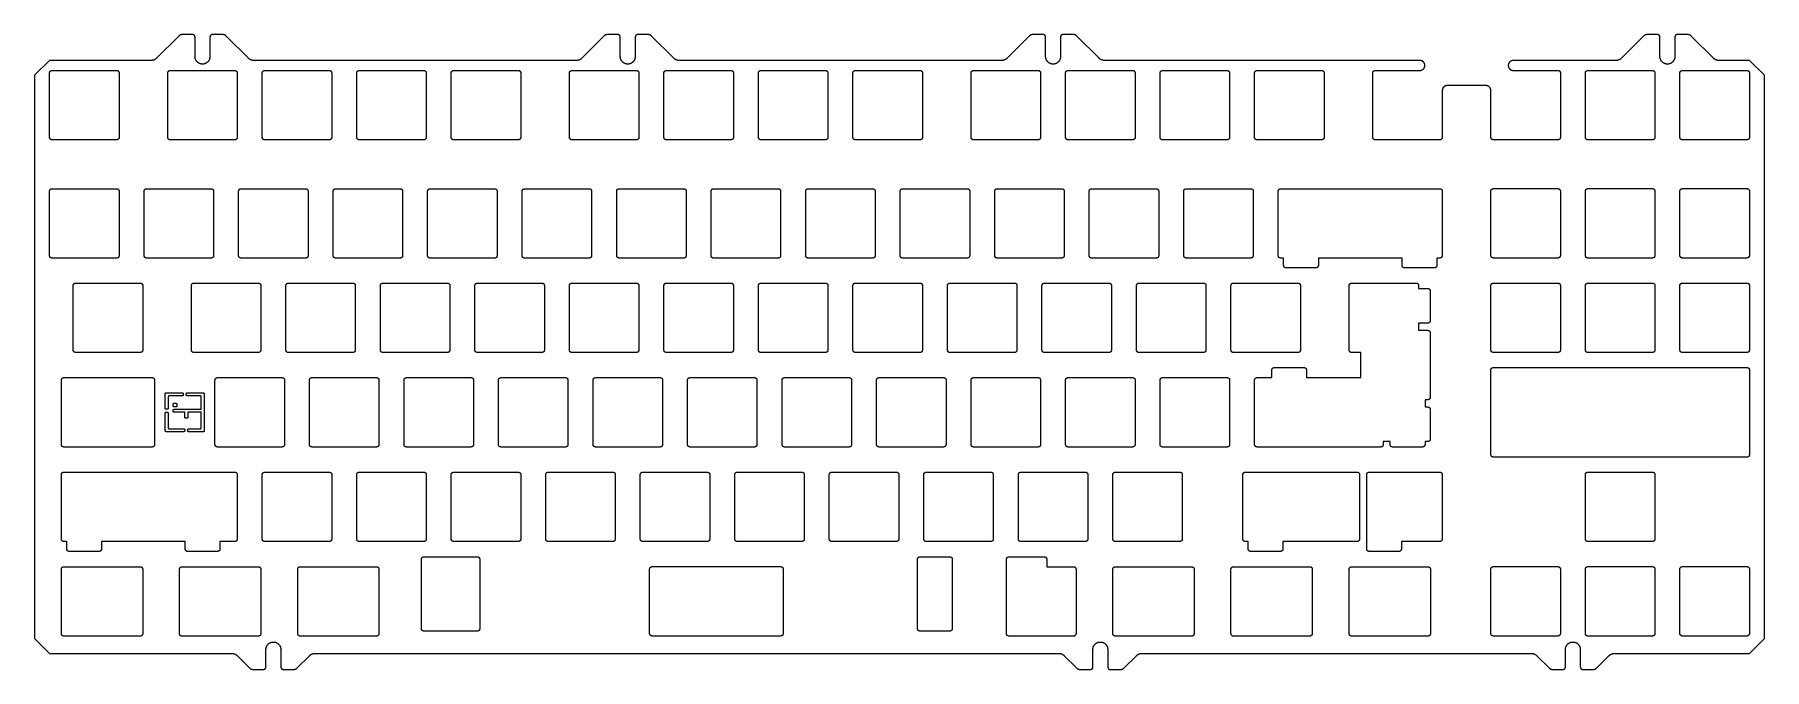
# Model space of a CAD drawing. Header units: millimetres. Extents: x 71 to 420, y -290 to -162.
import ezdxf

# ---------------------------------------------------------------- set-up
doc = ezdxf.new("R2010")
doc.units = ezdxf.units.MM
doc.layers.add('Layer 02', color=3, linetype='Continuous', true_color=0x00ff00)

msp = doc.modelspace()

# ---------------------------------------------------------------- linework, layer by layer
at = {"layer": 'Layer 02'}
for points in [[(100.28, -162.52), (95.81, -166.99)], [(100.98, -162.23), (100.95, -162.23), (100.92, -162.23), (100.88, -162.24), (100.85, -162.24), (100.81, -162.25), (100.78, -162.25), (100.75, -162.26), (100.71, -162.27), (100.68, -162.28), (100.65, -162.29), (100.62, -162.3), (100.59, -162.31), (100.55, -162.33), (100.52, -162.34), (100.49, -162.36), (100.46, -162.38), (100.44, -162.39), (100.41, -162.41), (100.38, -162.43), (100.35, -162.45), (100.33, -162.48), (100.3, -162.5), (100.28, -162.52)], [(103.07, -162.23), (100.98, -162.23)], [(103.57, -162.73), (103.57, -162.72), (103.57, -162.71), (103.57, -162.69), (103.57, -162.68), (103.57, -162.67), (103.56, -162.66), (103.56, -162.65), (103.56, -162.63), (103.56, -162.62), (103.55, -162.61), (103.55, -162.6), (103.55, -162.59), (103.54, -162.57), (103.54, -162.56), (103.54, -162.55), (103.53, -162.54), (103.53, -162.53), (103.52, -162.52), (103.52, -162.51), (103.51, -162.5), (103.5, -162.48), (103.5, -162.47), (103.49, -162.46), (103.49, -162.45), (103.48, -162.44), (103.47, -162.43), (103.46, -162.42), (103.46, -162.41), (103.45, -162.4), (103.44, -162.39), (103.43, -162.39), (103.42, -162.38), (103.41, -162.37), (103.41, -162.36), (103.4, -162.35), (103.39, -162.34), (103.38, -162.34), (103.37, -162.33), (103.36, -162.32), (103.35, -162.32), (103.34, -162.31), (103.33, -162.3), (103.32, -162.3), (103.31, -162.29), (103.29, -162.28), (103.28, -162.28), (103.27, -162.27), (103.26, -162.27), (103.25, -162.26), (103.24, -162.26), (103.23, -162.26), (103.21, -162.25), (103.2, -162.25), (103.19, -162.25), (103.18, -162.24), (103.17, -162.24), (103.16, -162.24), (103.14, -162.24), (103.13, -162.23), (103.12, -162.23), (103.11, -162.23), (103.09, -162.23), (103.08, -162.23), (103.07, -162.23)], [(103.57, -166.68), (103.57, -162.73)], [(107.07, -162.23), (107.06, -162.23), (107.05, -162.23), (107.03, -162.23), (107.02, -162.23), (107.01, -162.23), (107, -162.24), (106.98, -162.24), (106.97, -162.24), (106.96, -162.24), (106.95, -162.25), (106.94, -162.25), (106.92, -162.25), (106.91, -162.26), (106.9, -162.26), (106.89, -162.26), (106.88, -162.27), (106.87, -162.27), (106.86, -162.28), (106.85, -162.28), (106.83, -162.29), (106.82, -162.3), (106.81, -162.3), (106.8, -162.31), (106.79, -162.32), (106.78, -162.32), (106.77, -162.33), (106.76, -162.34), (106.75, -162.34), (106.74, -162.35), (106.73, -162.36), (106.73, -162.37), (106.72, -162.38), (106.71, -162.39), (106.7, -162.39), (106.69, -162.4), (106.68, -162.41), (106.68, -162.42), (106.67, -162.43), (106.66, -162.44), (106.65, -162.45), (106.65, -162.46), (106.64, -162.47), (106.64, -162.48), (106.63, -162.5), (106.62, -162.51), (106.62, -162.52), (106.61, -162.53), (106.61, -162.54), (106.6, -162.55), (106.6, -162.56), (106.6, -162.57), (106.59, -162.59), (106.59, -162.6), (106.59, -162.61), (106.58, -162.62), (106.58, -162.63), (106.58, -162.65), (106.58, -162.66), (106.57, -162.67), (106.57, -162.68), (106.57, -162.69), (106.57, -162.71), (106.57, -162.72), (106.57, -162.73)], [(106.57, -162.73), (106.57, -166.68)], [(109.16, -162.23), (107.07, -162.23)], [(109.86, -162.52), (109.84, -162.5), (109.81, -162.48), (109.79, -162.45), (109.76, -162.43), (109.73, -162.41), (109.7, -162.39), (109.68, -162.38), (109.65, -162.36), (109.62, -162.34), (109.59, -162.33), (109.55, -162.31), (109.52, -162.3), (109.49, -162.29), (109.46, -162.28), (109.43, -162.27), (109.39, -162.26), (109.36, -162.25), (109.33, -162.25), (109.29, -162.24), (109.26, -162.24), (109.22, -162.23), (109.19, -162.23), (109.16, -162.23)], [(114.33, -166.99), (109.86, -162.52)], [(186, -162.52), (181.53, -166.99)], [(186.71, -162.23), (186.67, -162.23), (186.64, -162.23), (186.61, -162.24), (186.57, -162.24), (186.54, -162.25), (186.51, -162.25), (186.47, -162.26), (186.44, -162.27), (186.41, -162.28), (186.37, -162.29), (186.34, -162.3), (186.31, -162.31), (186.28, -162.33), (186.25, -162.34), (186.22, -162.36), (186.19, -162.38), (186.16, -162.39), (186.13, -162.41), (186.1, -162.43), (186.08, -162.45), (186.05, -162.48), (186.03, -162.5), (186, -162.52)], [(188.79, -162.23), (186.71, -162.23)], [(189.29, -162.73), (189.29, -162.72), (189.29, -162.71), (189.29, -162.69), (189.29, -162.68), (189.29, -162.67), (189.29, -162.66), (189.29, -162.65), (189.29, -162.63), (189.28, -162.62), (189.28, -162.61), (189.28, -162.6), (189.27, -162.59), (189.27, -162.57), (189.27, -162.56), (189.26, -162.55), (189.26, -162.54), (189.25, -162.53), (189.25, -162.52), (189.24, -162.51), (189.24, -162.5), (189.23, -162.48), (189.22, -162.47), (189.22, -162.46), (189.21, -162.45), (189.2, -162.44), (189.2, -162.43), (189.19, -162.42), (189.18, -162.41), (189.17, -162.4), (189.17, -162.39), (189.16, -162.39), (189.15, -162.38), (189.14, -162.37), (189.13, -162.36), (189.12, -162.35), (189.11, -162.34), (189.1, -162.34), (189.09, -162.33), (189.08, -162.32), (189.07, -162.32), (189.06, -162.31), (189.05, -162.3), (189.04, -162.3), (189.03, -162.29), (189.02, -162.28), (189.01, -162.28), (189, -162.27), (188.99, -162.27), (188.97, -162.26), (188.96, -162.26), (188.95, -162.26), (188.94, -162.25), (188.93, -162.25), (188.92, -162.25), (188.9, -162.24), (188.89, -162.24), (188.88, -162.24), (188.87, -162.24), (188.86, -162.23), (188.84, -162.23), (188.83, -162.23), (188.82, -162.23), (188.81, -162.23), (188.79, -162.23)], [(189.29, -166.68), (189.29, -162.73)], [(192.79, -162.23), (192.78, -162.23), (192.77, -162.23), (192.76, -162.23), (192.75, -162.23), (192.73, -162.23), (192.72, -162.24), (192.71, -162.24), (192.7, -162.24), (192.69, -162.24), (192.67, -162.25), (192.66, -162.25), (192.65, -162.25), (192.64, -162.26), (192.63, -162.26), (192.62, -162.26), (192.6, -162.27), (192.59, -162.27), (192.58, -162.28), (192.57, -162.28), (192.56, -162.29), (192.55, -162.3), (192.54, -162.3), (192.53, -162.31), (192.52, -162.32), (192.51, -162.32), (192.5, -162.33), (192.49, -162.34), (192.48, -162.34), (192.47, -162.35), (192.46, -162.36), (192.45, -162.37), (192.44, -162.38), (192.43, -162.39), (192.42, -162.39), (192.42, -162.4), (192.41, -162.41), (192.4, -162.42), (192.39, -162.43), (192.39, -162.44), (192.38, -162.45), (192.37, -162.46), (192.37, -162.47), (192.36, -162.48), (192.35, -162.5), (192.35, -162.51), (192.34, -162.52), (192.34, -162.53), (192.33, -162.54), (192.33, -162.55), (192.32, -162.56), (192.32, -162.57), (192.32, -162.59), (192.31, -162.6), (192.31, -162.61), (192.31, -162.62), (192.3, -162.63), (192.3, -162.65), (192.3, -162.66), (192.3, -162.67), (192.3, -162.68), (192.3, -162.69), (192.3, -162.71), (192.3, -162.72), (192.29, -162.73)], [(192.29, -162.73), (192.29, -166.68)], [(194.88, -162.23), (192.79, -162.23)], [(195.59, -162.52), (195.56, -162.5), (195.54, -162.48), (195.51, -162.45), (195.48, -162.43), (195.46, -162.41), (195.43, -162.39), (195.4, -162.38), (195.37, -162.36), (195.34, -162.34), (195.31, -162.33), (195.28, -162.31), (195.25, -162.3), (195.22, -162.29), (195.18, -162.28), (195.15, -162.27), (195.12, -162.26), (195.08, -162.25), (195.05, -162.25), (195.02, -162.24), (194.98, -162.24), (194.95, -162.23), (194.91, -162.23), (194.88, -162.23)], [(200.06, -166.99), (195.59, -162.52)], [(271.73, -162.52), (267.26, -166.99)], [(272.43, -162.23), (272.4, -162.23), (272.37, -162.23), (272.33, -162.24), (272.3, -162.24), (272.26, -162.25), (272.23, -162.25), (272.2, -162.26), (272.16, -162.27), (272.13, -162.28), (272.1, -162.29), (272.07, -162.3), (272.04, -162.31), (272, -162.33), (271.97, -162.34), (271.94, -162.36), (271.91, -162.38), (271.89, -162.39), (271.86, -162.41), (271.83, -162.43), (271.8, -162.45), (271.78, -162.48), (271.75, -162.5), (271.73, -162.52)], [(274.52, -162.23), (272.43, -162.23)], [(275.02, -162.73), (275.02, -162.72), (275.02, -162.71), (275.02, -162.69), (275.02, -162.68), (275.02, -162.67), (275.01, -162.66), (275.01, -162.65), (275.01, -162.63), (275.01, -162.62), (275, -162.61), (275, -162.6), (275, -162.59), (274.99, -162.57), (274.99, -162.56), (274.99, -162.55), (274.98, -162.54), (274.98, -162.53), (274.97, -162.52), (274.97, -162.51), (274.96, -162.5), (274.95, -162.48), (274.95, -162.47), (274.94, -162.46), (274.94, -162.45), (274.93, -162.44), (274.92, -162.43), (274.91, -162.42), (274.91, -162.41), (274.9, -162.4), (274.89, -162.39), (274.88, -162.39), (274.87, -162.38), (274.86, -162.37), (274.86, -162.36), (274.85, -162.35), (274.84, -162.34), (274.83, -162.34), (274.82, -162.33), (274.81, -162.32), (274.8, -162.32), (274.79, -162.31), (274.78, -162.3), (274.77, -162.3), (274.76, -162.29), (274.74, -162.28), (274.73, -162.28), (274.72, -162.27), (274.71, -162.27), (274.7, -162.26), (274.69, -162.26), (274.68, -162.26), (274.66, -162.25), (274.65, -162.25), (274.64, -162.25), (274.63, -162.24), (274.62, -162.24), (274.61, -162.24), (274.59, -162.24), (274.58, -162.23), (274.57, -162.23), (274.56, -162.23), (274.54, -162.23), (274.53, -162.23), (274.52, -162.23)], [(275.02, -166.68), (275.02, -162.73)], [(278.52, -162.23), (278.51, -162.23), (278.5, -162.23), (278.48, -162.23), (278.47, -162.23), (278.46, -162.23), (278.45, -162.24), (278.43, -162.24), (278.42, -162.24), (278.41, -162.24), (278.4, -162.25), (278.39, -162.25), (278.37, -162.25), (278.36, -162.26), (278.35, -162.26), (278.34, -162.26), (278.33, -162.27), (278.32, -162.27), (278.31, -162.28), (278.3, -162.28), (278.28, -162.29), (278.27, -162.3), (278.26, -162.3), (278.25, -162.31), (278.24, -162.32), (278.23, -162.32), (278.22, -162.33), (278.21, -162.34), (278.2, -162.34), (278.19, -162.35), (278.18, -162.36), (278.18, -162.37), (278.17, -162.38), (278.16, -162.39), (278.15, -162.39), (278.14, -162.4), (278.13, -162.41), (278.13, -162.42), (278.12, -162.43), (278.11, -162.44), (278.1, -162.45), (278.1, -162.46), (278.09, -162.47), (278.09, -162.48), (278.08, -162.5), (278.07, -162.51), (278.07, -162.52), (278.06, -162.53), (278.06, -162.54), (278.05, -162.55), (278.05, -162.56), (278.05, -162.57), (278.04, -162.59), (278.04, -162.6), (278.04, -162.61), (278.03, -162.62), (278.03, -162.63), (278.03, -162.65), (278.03, -162.66), (278.02, -162.67), (278.02, -162.68), (278.02, -162.69), (278.02, -162.71), (278.02, -162.72), (278.02, -162.73)], [(278.02, -162.73), (278.02, -166.68)], [(280.61, -162.23), (278.52, -162.23)], [(281.31, -162.52), (281.29, -162.5), (281.26, -162.48), (281.24, -162.45), (281.21, -162.43), (281.18, -162.41), (281.15, -162.39), (281.13, -162.38), (281.1, -162.36), (281.07, -162.34), (281.04, -162.33), (281, -162.31), (280.97, -162.3), (280.94, -162.29), (280.91, -162.28), (280.88, -162.27), (280.84, -162.26), (280.81, -162.25), (280.78, -162.25), (280.74, -162.24), (280.71, -162.24), (280.67, -162.23), (280.64, -162.23), (280.61, -162.23)], [(285.78, -166.99), (281.31, -162.52)], [(395.55, -162.52), (391.08, -166.99)], [(396.26, -162.23), (396.22, -162.23), (396.19, -162.23), (396.16, -162.24), (396.12, -162.24), (396.09, -162.25), (396.06, -162.25), (396.02, -162.26), (395.99, -162.27), (395.96, -162.28), (395.92, -162.29), (395.89, -162.3), (395.86, -162.31), (395.83, -162.33), (395.8, -162.34), (395.77, -162.36), (395.74, -162.38), (395.71, -162.39), (395.68, -162.41), (395.65, -162.43), (395.63, -162.45), (395.6, -162.48), (395.58, -162.5), (395.55, -162.52)], [(398.34, -162.23), (396.26, -162.23)], [(398.84, -162.73), (398.84, -162.72), (398.84, -162.71), (398.84, -162.69), (398.84, -162.68), (398.84, -162.67), (398.84, -162.66), (398.84, -162.65), (398.84, -162.63), (398.83, -162.62), (398.83, -162.61), (398.83, -162.6), (398.82, -162.59), (398.82, -162.57), (398.82, -162.56), (398.81, -162.55), (398.81, -162.54), (398.8, -162.53), (398.8, -162.52), (398.79, -162.51), (398.79, -162.5), (398.78, -162.48), (398.77, -162.47), (398.77, -162.46), (398.76, -162.45), (398.75, -162.44), (398.75, -162.43), (398.74, -162.42), (398.73, -162.41), (398.72, -162.4), (398.72, -162.39), (398.71, -162.39), (398.7, -162.38), (398.69, -162.37), (398.68, -162.36), (398.67, -162.35), (398.66, -162.34), (398.65, -162.34), (398.64, -162.33), (398.63, -162.32), (398.62, -162.32), (398.61, -162.31), (398.6, -162.3), (398.59, -162.3), (398.58, -162.29), (398.57, -162.28), (398.56, -162.28), (398.55, -162.27), (398.54, -162.27), (398.52, -162.26), (398.51, -162.26), (398.5, -162.26), (398.49, -162.25), (398.48, -162.25), (398.47, -162.25), (398.45, -162.24), (398.44, -162.24), (398.43, -162.24), (398.42, -162.24), (398.41, -162.23), (398.39, -162.23), (398.38, -162.23), (398.37, -162.23), (398.36, -162.23), (398.34, -162.23)], [(398.84, -166.68), (398.84, -162.73)], [(402.34, -162.23), (402.33, -162.23), (402.32, -162.23), (402.31, -162.23), (402.3, -162.23), (402.28, -162.23), (402.27, -162.24), (402.26, -162.24), (402.25, -162.24), (402.24, -162.24), (402.22, -162.25), (402.21, -162.25), (402.2, -162.25), (402.19, -162.26), (402.18, -162.26), (402.17, -162.26), (402.15, -162.27), (402.14, -162.27), (402.13, -162.28), (402.12, -162.28), (402.11, -162.29), (402.1, -162.3), (402.09, -162.3), (402.08, -162.31), (402.07, -162.32), (402.06, -162.32), (402.05, -162.33), (402.04, -162.34), (402.03, -162.34), (402.02, -162.35), (402.01, -162.36), (402, -162.37), (401.99, -162.38), (401.98, -162.39), (401.97, -162.39), (401.97, -162.4), (401.96, -162.41), (401.95, -162.42), (401.94, -162.43), (401.94, -162.44), (401.93, -162.45), (401.92, -162.46), (401.92, -162.47), (401.91, -162.48), (401.9, -162.5), (401.9, -162.51), (401.89, -162.52), (401.89, -162.53), (401.88, -162.54), (401.88, -162.55), (401.87, -162.56), (401.87, -162.57), (401.87, -162.59), (401.86, -162.6), (401.86, -162.61), (401.86, -162.62), (401.85, -162.63), (401.85, -162.65), (401.85, -162.66), (401.85, -162.67), (401.85, -162.68), (401.85, -162.69), (401.85, -162.71), (401.85, -162.72), (401.84, -162.73)], [(401.84, -162.73), (401.84, -166.68)], [(404.43, -162.23), (402.34, -162.23)], [(405.14, -162.52), (405.11, -162.5), (405.09, -162.48), (405.06, -162.45), (405.03, -162.43), (405.01, -162.41), (404.98, -162.39), (404.95, -162.38), (404.92, -162.36), (404.89, -162.34), (404.86, -162.33), (404.83, -162.31), (404.8, -162.3), (404.77, -162.29), (404.73, -162.28), (404.7, -162.27), (404.67, -162.26), (404.63, -162.25), (404.6, -162.25), (404.57, -162.24), (404.53, -162.24), (404.5, -162.23), (404.46, -162.23), (404.43, -162.23)], [(409.61, -166.99), (405.14, -162.52)], [(95.81, -166.99), (95.77, -167.03), (95.73, -167.06), (95.7, -167.09), (95.65, -167.13), (95.61, -167.16), (95.57, -167.18), (95.53, -167.21), (95.48, -167.24), (95.44, -167.26), (95.39, -167.29), (95.35, -167.31), (95.3, -167.33), (95.25, -167.34), (95.2, -167.36), (95.15, -167.37), (95.1, -167.39), (95.05, -167.4), (95, -167.41), (94.95, -167.42), (94.9, -167.42), (94.85, -167.43), (94.8, -167.43), (94.75, -167.43)], [(106.57, -166.68), (106.57, -166.73), (106.57, -166.78), (106.56, -166.84), (106.56, -166.89), (106.55, -166.94), (106.54, -166.99), (106.53, -167.04), (106.51, -167.09), (106.5, -167.14), (106.48, -167.19), (106.46, -167.24), (106.44, -167.28), (106.42, -167.33), (106.4, -167.38), (106.37, -167.42), (106.35, -167.47), (106.32, -167.51), (106.29, -167.55), (106.26, -167.6), (106.23, -167.64), (106.19, -167.68), (106.16, -167.71), (106.12, -167.75), (106.08, -167.79), (106.05, -167.82), (106.01, -167.85), (105.96, -167.88), (105.92, -167.92), (105.88, -167.94), (105.83, -167.97), (105.79, -168), (105.74, -168.02), (105.7, -168.04), (105.65, -168.06), (105.6, -168.08), (105.55, -168.1), (105.5, -168.12), (105.45, -168.13), (105.4, -168.14), (105.35, -168.15), (105.3, -168.16), (105.25, -168.17), (105.2, -168.17), (105.15, -168.18), (105.1, -168.18), (105.04, -168.18), (104.99, -168.18), (104.94, -168.17), (104.89, -168.17), (104.84, -168.16), (104.79, -168.15), (104.74, -168.14), (104.69, -168.13), (104.64, -168.12), (104.59, -168.1), (104.54, -168.08), (104.49, -168.06), (104.44, -168.04), (104.4, -168.02), (104.35, -168), (104.31, -167.97), (104.26, -167.94), (104.22, -167.92), (104.18, -167.88), (104.13, -167.85), (104.09, -167.82), (104.06, -167.79), (104.02, -167.75), (103.98, -167.71), (103.95, -167.68), (103.91, -167.64), (103.88, -167.6), (103.85, -167.55), (103.82, -167.51), (103.79, -167.47), (103.77, -167.42), (103.74, -167.38), (103.72, -167.33), (103.7, -167.28), (103.68, -167.24), (103.66, -167.19), (103.64, -167.14), (103.63, -167.09), (103.61, -167.04), (103.6, -166.99), (103.59, -166.94), (103.58, -166.89), (103.58, -166.84), (103.57, -166.78), (103.57, -166.73), (103.57, -166.68)], [(115.39, -167.43), (115.34, -167.43), (115.29, -167.43), (115.24, -167.42), (115.19, -167.42), (115.14, -167.41), (115.09, -167.4), (115.04, -167.39), (114.99, -167.37), (114.94, -167.36), (114.89, -167.34), (114.84, -167.33), (114.79, -167.31), (114.75, -167.29), (114.7, -167.26), (114.66, -167.24), (114.61, -167.21), (114.57, -167.18), (114.53, -167.16), (114.48, -167.13), (114.44, -167.09), (114.41, -167.06), (114.37, -167.03), (114.33, -166.99)], [(181.53, -166.99), (181.5, -167.03), (181.46, -167.06), (181.42, -167.09), (181.38, -167.13), (181.34, -167.16), (181.3, -167.18), (181.25, -167.21), (181.21, -167.24), (181.16, -167.26), (181.12, -167.29), (181.07, -167.31), (181.02, -167.33), (180.98, -167.34), (180.93, -167.36), (180.88, -167.37), (180.83, -167.39), (180.78, -167.4), (180.73, -167.41), (180.68, -167.42), (180.63, -167.42), (180.58, -167.43), (180.52, -167.43), (180.47, -167.43)], [(192.29, -166.68), (192.29, -166.73), (192.29, -166.78), (192.29, -166.84), (192.28, -166.89), (192.27, -166.94), (192.26, -166.99), (192.25, -167.04), (192.24, -167.09), (192.22, -167.14), (192.21, -167.19), (192.19, -167.24), (192.17, -167.28), (192.15, -167.33), (192.12, -167.38), (192.1, -167.42), (192.07, -167.47), (192.04, -167.51), (192.01, -167.55), (191.98, -167.6), (191.95, -167.64), (191.92, -167.68), (191.88, -167.71), (191.85, -167.75), (191.81, -167.79), (191.77, -167.82), (191.73, -167.85), (191.69, -167.88), (191.65, -167.92), (191.6, -167.94), (191.56, -167.97), (191.51, -168), (191.47, -168.02), (191.42, -168.04), (191.37, -168.06), (191.33, -168.08), (191.28, -168.1), (191.23, -168.12), (191.18, -168.13), (191.13, -168.14), (191.08, -168.15), (191.03, -168.16), (190.98, -168.17), (190.92, -168.17), (190.87, -168.18), (190.82, -168.18), (190.77, -168.18), (190.72, -168.18), (190.67, -168.17), (190.61, -168.17), (190.56, -168.16), (190.51, -168.15), (190.46, -168.14), (190.41, -168.13), (190.36, -168.12), (190.31, -168.1), (190.26, -168.08), (190.21, -168.06), (190.17, -168.04), (190.12, -168.02), (190.08, -168), (190.03, -167.97), (189.99, -167.94), (189.94, -167.92), (189.9, -167.88), (189.86, -167.85), (189.82, -167.82), (189.78, -167.79), (189.74, -167.75), (189.71, -167.71), (189.67, -167.68), (189.64, -167.64), (189.61, -167.6), (189.58, -167.55), (189.55, -167.51), (189.52, -167.47), (189.49, -167.42), (189.47, -167.38), (189.44, -167.33), (189.42, -167.28), (189.4, -167.24), (189.38, -167.19), (189.37, -167.14), (189.35, -167.09), (189.34, -167.04), (189.33, -166.99), (189.32, -166.94), (189.31, -166.89), (189.3, -166.84), (189.3, -166.78), (189.3, -166.73), (189.29, -166.68)], [(201.12, -167.43), (201.07, -167.43), (201.01, -167.43), (200.96, -167.42), (200.91, -167.42), (200.86, -167.41), (200.81, -167.4), (200.76, -167.39), (200.71, -167.37), (200.66, -167.36), (200.61, -167.34), (200.57, -167.33), (200.52, -167.31), (200.47, -167.29), (200.43, -167.26), (200.38, -167.24), (200.34, -167.21), (200.29, -167.18), (200.25, -167.16), (200.21, -167.13), (200.17, -167.09), (200.13, -167.06), (200.09, -167.03), (200.06, -166.99)], [(267.26, -166.99), (267.22, -167.03), (267.18, -167.06), (267.15, -167.09), (267.1, -167.13), (267.06, -167.16), (267.02, -167.18), (266.98, -167.21), (266.93, -167.24), (266.89, -167.26), (266.84, -167.29), (266.8, -167.31), (266.75, -167.33), (266.7, -167.34), (266.65, -167.36), (266.6, -167.37), (266.55, -167.39), (266.5, -167.4), (266.45, -167.41), (266.4, -167.42), (266.35, -167.42), (266.3, -167.43), (266.25, -167.43), (266.2, -167.43)], [(278.02, -166.68), (278.02, -166.73), (278.02, -166.78), (278.01, -166.84), (278.01, -166.89), (278, -166.94), (277.99, -166.99), (277.98, -167.04), (277.96, -167.09), (277.95, -167.14), (277.93, -167.19), (277.91, -167.24), (277.89, -167.28), (277.87, -167.33), (277.85, -167.38), (277.82, -167.42), (277.8, -167.47), (277.77, -167.51), (277.74, -167.55), (277.71, -167.6), (277.68, -167.64), (277.64, -167.68), (277.61, -167.71), (277.57, -167.75), (277.53, -167.79), (277.5, -167.82), (277.46, -167.85), (277.41, -167.88), (277.37, -167.92), (277.33, -167.94), (277.28, -167.97), (277.24, -168), (277.19, -168.02), (277.15, -168.04), (277.1, -168.06), (277.05, -168.08), (277, -168.1), (276.95, -168.12), (276.9, -168.13), (276.85, -168.14), (276.8, -168.15), (276.75, -168.16), (276.7, -168.17), (276.65, -168.17), (276.6, -168.18), (276.55, -168.18), (276.49, -168.18), (276.44, -168.18), (276.39, -168.17), (276.34, -168.17), (276.29, -168.16), (276.24, -168.15), (276.19, -168.14), (276.14, -168.13), (276.09, -168.12), (276.04, -168.1), (275.99, -168.08), (275.94, -168.06), (275.89, -168.04), (275.85, -168.02), (275.8, -168), (275.76, -167.97), (275.71, -167.94), (275.67, -167.92), (275.63, -167.88), (275.58, -167.85), (275.54, -167.82), (275.51, -167.79), (275.47, -167.75), (275.43, -167.71), (275.4, -167.68), (275.36, -167.64), (275.33, -167.6), (275.3, -167.55), (275.27, -167.51), (275.24, -167.47), (275.22, -167.42), (275.19, -167.38), (275.17, -167.33), (275.15, -167.28), (275.13, -167.24), (275.11, -167.19), (275.09, -167.14), (275.08, -167.09), (275.06, -167.04), (275.05, -166.99), (275.04, -166.94), (275.03, -166.89), (275.03, -166.84), (275.02, -166.78), (275.02, -166.73), (275.02, -166.68)], [(286.84, -167.43), (286.79, -167.43), (286.74, -167.43), (286.69, -167.42), (286.64, -167.42), (286.59, -167.41), (286.54, -167.4), (286.49, -167.39), (286.44, -167.37), (286.39, -167.36), (286.34, -167.34), (286.29, -167.33), (286.24, -167.31), (286.2, -167.29), (286.15, -167.26), (286.11, -167.24), (286.06, -167.21), (286.02, -167.18), (285.98, -167.16), (285.93, -167.13), (285.89, -167.09), (285.86, -167.06), (285.82, -167.03), (285.78, -166.99)], [(391.08, -166.99), (391.05, -167.03), (391.01, -167.06), (390.97, -167.09), (390.93, -167.13), (390.89, -167.16), (390.85, -167.18), (390.8, -167.21), (390.76, -167.24), (390.71, -167.26), (390.67, -167.29), (390.62, -167.31), (390.57, -167.33), (390.53, -167.34), (390.48, -167.36), (390.43, -167.37), (390.38, -167.39), (390.33, -167.4), (390.28, -167.41), (390.23, -167.42), (390.18, -167.42), (390.13, -167.43), (390.07, -167.43), (390.02, -167.43)], [(401.84, -166.68), (401.84, -166.73), (401.84, -166.78), (401.84, -166.84), (401.83, -166.89), (401.82, -166.94), (401.81, -166.99), (401.8, -167.04), (401.79, -167.09), (401.77, -167.14), (401.76, -167.19), (401.74, -167.24), (401.72, -167.28), (401.7, -167.33), (401.67, -167.38), (401.65, -167.42), (401.62, -167.47), (401.59, -167.51), (401.56, -167.55), (401.53, -167.6), (401.5, -167.64), (401.47, -167.68), (401.43, -167.71), (401.4, -167.75), (401.36, -167.79), (401.32, -167.82), (401.28, -167.85), (401.24, -167.88), (401.2, -167.92), (401.15, -167.94), (401.11, -167.97), (401.06, -168), (401.02, -168.02), (400.97, -168.04), (400.92, -168.06), (400.88, -168.08), (400.83, -168.1), (400.78, -168.12), (400.73, -168.13), (400.68, -168.14), (400.63, -168.15), (400.58, -168.16), (400.53, -168.17), (400.47, -168.17), (400.42, -168.18), (400.37, -168.18), (400.32, -168.18), (400.27, -168.18), (400.22, -168.17), (400.16, -168.17), (400.11, -168.16), (400.06, -168.15), (400.01, -168.14), (399.96, -168.13), (399.91, -168.12), (399.86, -168.1), (399.81, -168.08), (399.76, -168.06), (399.72, -168.04), (399.67, -168.02), (399.63, -168), (399.58, -167.97), (399.54, -167.94), (399.49, -167.92), (399.45, -167.88), (399.41, -167.85), (399.37, -167.82), (399.33, -167.79), (399.29, -167.75), (399.26, -167.71), (399.22, -167.68), (399.19, -167.64), (399.16, -167.6), (399.13, -167.55), (399.1, -167.51), (399.07, -167.47), (399.04, -167.42), (399.02, -167.38), (398.99, -167.33), (398.97, -167.28), (398.95, -167.24), (398.93, -167.19), (398.92, -167.14), (398.9, -167.09), (398.89, -167.04), (398.88, -166.99), (398.87, -166.94), (398.86, -166.89), (398.85, -166.84), (398.85, -166.78), (398.85, -166.73), (398.84, -166.68)], [(410.67, -167.43), (410.62, -167.43), (410.56, -167.43), (410.51, -167.42), (410.46, -167.42), (410.41, -167.41), (410.36, -167.4), (410.31, -167.39), (410.26, -167.37), (410.21, -167.36), (410.16, -167.34), (410.12, -167.33), (410.07, -167.31), (410.02, -167.29), (409.98, -167.26), (409.93, -167.24), (409.89, -167.21), (409.84, -167.18), (409.8, -167.16), (409.76, -167.13), (409.72, -167.09), (409.68, -167.06), (409.64, -167.03), (409.61, -166.99)], [(94.75, -167.43), (74.23, -167.43), (71.23, -170.43), (71.23, -283.99), (74.23, -286.99), (111.04, -286.99)], [(74.26, -169.96), (74.26, -169.94), (74.26, -169.92), (74.26, -169.9), (74.26, -169.89), (74.26, -169.87), (74.27, -169.85), (74.27, -169.84), (74.28, -169.82), (74.28, -169.8), (74.29, -169.79), (74.29, -169.77), (74.3, -169.76), (74.31, -169.74), (74.31, -169.73), (74.32, -169.71), (74.33, -169.7), (74.34, -169.68), (74.35, -169.67), (74.36, -169.65), (74.37, -169.64), (74.38, -169.63), (74.39, -169.61), (74.4, -169.6), (74.42, -169.59), (74.43, -169.58), (74.44, -169.57), (74.46, -169.56), (74.47, -169.55), (74.48, -169.54), (74.5, -169.53), (74.51, -169.52), (74.53, -169.51), (74.54, -169.5), (74.56, -169.5), (74.57, -169.49), (74.59, -169.48), (74.61, -169.48), (74.62, -169.47), (74.64, -169.47), (74.66, -169.47), (74.67, -169.46), (74.69, -169.46), (74.71, -169.46), (74.72, -169.46), (74.74, -169.46), (74.76, -169.46)], [(74.26, -182.96), (74.26, -169.96)], [(74.76, -169.46), (87.76, -169.46)], [(87.76, -169.46), (87.77, -169.46), (87.79, -169.46), (87.81, -169.46), (87.83, -169.46), (87.84, -169.46), (87.86, -169.47), (87.88, -169.47), (87.89, -169.47), (87.91, -169.48), (87.92, -169.48), (87.94, -169.49), (87.96, -169.5), (87.97, -169.5), (87.99, -169.51), (88, -169.52), (88.02, -169.53), (88.03, -169.54), (88.05, -169.55), (88.06, -169.56), (88.07, -169.57), (88.09, -169.58), (88.1, -169.59), (88.11, -169.6), (88.12, -169.61), (88.13, -169.63), (88.15, -169.64), (88.16, -169.65), (88.17, -169.67), (88.18, -169.68), (88.18, -169.7), (88.19, -169.71), (88.2, -169.73), (88.21, -169.74), (88.22, -169.76), (88.22, -169.77), (88.23, -169.79), (88.23, -169.8), (88.24, -169.82), (88.24, -169.84), (88.25, -169.85), (88.25, -169.87), (88.25, -169.89), (88.25, -169.9), (88.26, -169.92), (88.26, -169.94), (88.26, -169.96)], [(88.26, -169.96), (88.26, -182.96)], [(98.07, -169.96), (98.07, -169.94), (98.07, -169.92), (98.07, -169.9), (98.08, -169.89), (98.08, -169.87), (98.08, -169.85), (98.09, -169.84), (98.09, -169.82), (98.09, -169.8), (98.1, -169.79), (98.11, -169.77), (98.11, -169.76), (98.12, -169.74), (98.13, -169.73), (98.14, -169.71), (98.14, -169.7), (98.15, -169.68), (98.16, -169.67), (98.17, -169.65), (98.18, -169.64), (98.19, -169.63), (98.21, -169.61), (98.22, -169.6), (98.23, -169.59), (98.24, -169.58), (98.26, -169.57), (98.27, -169.56), (98.28, -169.55), (98.3, -169.54), (98.31, -169.53), (98.33, -169.52), (98.34, -169.51), (98.36, -169.5), (98.37, -169.5), (98.39, -169.49), (98.4, -169.48), (98.42, -169.48), (98.44, -169.47), (98.45, -169.47), (98.47, -169.47), (98.49, -169.46), (98.5, -169.46), (98.52, -169.46), (98.54, -169.46), (98.55, -169.46), (98.57, -169.46)], [(98.07, -182.96), (98.07, -169.96)], [(98.57, -169.46), (111.57, -169.46)], [(111.57, -169.46), (111.59, -169.46), (111.6, -169.46), (111.62, -169.46), (111.64, -169.46), (111.66, -169.46), (111.67, -169.47), (111.69, -169.47), (111.71, -169.47), (111.72, -169.48), (111.74, -169.48), (111.75, -169.49), (111.77, -169.5), (111.79, -169.5), (111.8, -169.51), (111.82, -169.52), (111.83, -169.53), (111.85, -169.54), (111.86, -169.55), (111.87, -169.56), (111.89, -169.57), (111.9, -169.58), (111.91, -169.59), (111.92, -169.6), (111.94, -169.61), (111.95, -169.63), (111.96, -169.64), (111.97, -169.65), (111.98, -169.67), (111.99, -169.68), (112, -169.7), (112.01, -169.71), (112.01, -169.73), (112.02, -169.74), (112.03, -169.76), (112.04, -169.77), (112.04, -169.79), (112.05, -169.8), (112.05, -169.82), (112.06, -169.84), (112.06, -169.85), (112.06, -169.87), (112.07, -169.89), (112.07, -169.9), (112.07, -169.92), (112.07, -169.94), (112.07, -169.96)], [(112.07, -169.96), (112.07, -182.96)], [(180.47, -167.43), (115.39, -167.43)], [(117.12, -169.96), (117.12, -169.94), (117.12, -169.92), (117.12, -169.9), (117.13, -169.89), (117.13, -169.87), (117.13, -169.85), (117.14, -169.84), (117.14, -169.82), (117.14, -169.8), (117.15, -169.79), (117.16, -169.77), (117.16, -169.76), (117.17, -169.74), (117.18, -169.73), (117.19, -169.71), (117.19, -169.7), (117.2, -169.68), (117.21, -169.67), (117.22, -169.65), (117.23, -169.64), (117.24, -169.63), (117.26, -169.61), (117.27, -169.6), (117.28, -169.59), (117.29, -169.58), (117.31, -169.57), (117.32, -169.56), (117.33, -169.55), (117.35, -169.54), (117.36, -169.53), (117.38, -169.52), (117.39, -169.51), (117.41, -169.5), (117.42, -169.5), (117.44, -169.49), (117.45, -169.48), (117.47, -169.48), (117.49, -169.47), (117.5, -169.47), (117.52, -169.47), (117.54, -169.46), (117.55, -169.46), (117.57, -169.46), (117.59, -169.46), (117.6, -169.46), (117.62, -169.46)], [(117.12, -182.96), (117.12, -169.96)], [(117.62, -169.46), (130.62, -169.46)], [(130.62, -169.46), (130.64, -169.46), (130.65, -169.46), (130.67, -169.46), (130.69, -169.46), (130.71, -169.46), (130.72, -169.47), (130.74, -169.47), (130.76, -169.47), (130.77, -169.48), (130.79, -169.48), (130.8, -169.49), (130.82, -169.5), (130.84, -169.5), (130.85, -169.51), (130.87, -169.52), (130.88, -169.53), (130.9, -169.54), (130.91, -169.55), (130.92, -169.56), (130.94, -169.57), (130.95, -169.58), (130.96, -169.59), (130.97, -169.6), (130.99, -169.61), (131, -169.63), (131.01, -169.64), (131.02, -169.65), (131.03, -169.67), (131.04, -169.68), (131.05, -169.7), (131.06, -169.71), (131.06, -169.73), (131.07, -169.74), (131.08, -169.76), (131.09, -169.77), (131.09, -169.79), (131.1, -169.8), (131.1, -169.82), (131.11, -169.84), (131.11, -169.85), (131.11, -169.87), (131.12, -169.89), (131.12, -169.9), (131.12, -169.92), (131.12, -169.94), (131.12, -169.96)], [(131.12, -169.96), (131.12, -182.96)], [(136.17, -169.96), (136.17, -169.94), (136.17, -169.92), (136.17, -169.9), (136.18, -169.89), (136.18, -169.87), (136.18, -169.85), (136.19, -169.84), (136.19, -169.82), (136.19, -169.8), (136.2, -169.79), (136.21, -169.77), (136.21, -169.76), (136.22, -169.74), (136.23, -169.73), (136.24, -169.71), (136.24, -169.7), (136.25, -169.68), (136.26, -169.67), (136.27, -169.65), (136.28, -169.64), (136.29, -169.63), (136.31, -169.61), (136.32, -169.6), (136.33, -169.59), (136.34, -169.58), (136.36, -169.57), (136.37, -169.56), (136.38, -169.55), (136.4, -169.54), (136.41, -169.53), (136.43, -169.52), (136.44, -169.51), (136.46, -169.5), (136.47, -169.5), (136.49, -169.49), (136.5, -169.48), (136.52, -169.48), (136.54, -169.47), (136.55, -169.47), (136.57, -169.47), (136.59, -169.46), (136.6, -169.46), (136.62, -169.46), (136.64, -169.46), (136.65, -169.46), (136.67, -169.46)], [(136.17, -182.96), (136.17, -169.96)], [(136.67, -169.46), (149.67, -169.46)], [(149.67, -169.46), (149.69, -169.46), (149.7, -169.46), (149.72, -169.46), (149.74, -169.46), (149.76, -169.46), (149.77, -169.47), (149.79, -169.47), (149.81, -169.47), (149.82, -169.48), (149.84, -169.48), (149.85, -169.49), (149.87, -169.5), (149.89, -169.5), (149.9, -169.51), (149.92, -169.52), (149.93, -169.53), (149.95, -169.54), (149.96, -169.55), (149.97, -169.56), (149.99, -169.57), (150, -169.58), (150.01, -169.59), (150.02, -169.6), (150.04, -169.61), (150.05, -169.63), (150.06, -169.64), (150.07, -169.65), (150.08, -169.67), (150.09, -169.68), (150.1, -169.7), (150.11, -169.71), (150.11, -169.73), (150.12, -169.74), (150.13, -169.76), (150.14, -169.77), (150.14, -169.79), (150.15, -169.8), (150.15, -169.82), (150.16, -169.84), (150.16, -169.85), (150.16, -169.87), (150.17, -169.89), (150.17, -169.9), (150.17, -169.92), (150.17, -169.94), (150.17, -169.96)], [(150.17, -169.96), (150.17, -182.96)], [(155.22, -169.96), (155.22, -169.94), (155.22, -169.92), (155.22, -169.9), (155.23, -169.89), (155.23, -169.87), (155.23, -169.85), (155.24, -169.84), (155.24, -169.82), (155.24, -169.8), (155.25, -169.79), (155.26, -169.77), (155.26, -169.76), (155.27, -169.74), (155.28, -169.73), (155.29, -169.71), (155.29, -169.7), (155.3, -169.68), (155.31, -169.67), (155.32, -169.65), (155.33, -169.64), (155.34, -169.63), (155.36, -169.61), (155.37, -169.6), (155.38, -169.59), (155.39, -169.58), (155.41, -169.57), (155.42, -169.56), (155.43, -169.55), (155.45, -169.54), (155.46, -169.53), (155.48, -169.52), (155.49, -169.51), (155.51, -169.5), (155.52, -169.5), (155.54, -169.49), (155.55, -169.48), (155.57, -169.48), (155.59, -169.47), (155.6, -169.47), (155.62, -169.47), (155.64, -169.46), (155.65, -169.46), (155.67, -169.46), (155.69, -169.46), (155.7, -169.46), (155.72, -169.46)], [(155.22, -182.96), (155.22, -169.96)], [(155.72, -169.46), (168.72, -169.46)], [(168.72, -169.46), (168.74, -169.46), (168.75, -169.46), (168.77, -169.46), (168.79, -169.46), (168.81, -169.46), (168.82, -169.47), (168.84, -169.47), (168.86, -169.47), (168.87, -169.48), (168.89, -169.48), (168.9, -169.49), (168.92, -169.5), (168.94, -169.5), (168.95, -169.51), (168.97, -169.52), (168.98, -169.53), (169, -169.54), (169.01, -169.55), (169.02, -169.56), (169.04, -169.57), (169.05, -169.58), (169.06, -169.59), (169.07, -169.6), (169.09, -169.61), (169.1, -169.63), (169.11, -169.64), (169.12, -169.65), (169.13, -169.67), (169.14, -169.68), (169.15, -169.7), (169.16, -169.71), (169.16, -169.73), (169.17, -169.74), (169.18, -169.76), (169.19, -169.77), (169.19, -169.79), (169.2, -169.8), (169.2, -169.82), (169.21, -169.84), (169.21, -169.85), (169.21, -169.87), (169.22, -169.89), (169.22, -169.9), (169.22, -169.92), (169.22, -169.94), (169.22, -169.96)], [(169.22, -169.96), (169.22, -182.96)], [(179.03, -169.96), (179.03, -169.94), (179.04, -169.92), (179.04, -169.9), (179.04, -169.89), (179.04, -169.87), (179.04, -169.85), (179.05, -169.84), (179.05, -169.82), (179.06, -169.8), (179.06, -169.79), (179.07, -169.77), (179.08, -169.76), (179.08, -169.74), (179.09, -169.73), (179.1, -169.71), (179.11, -169.7), (179.12, -169.68), (179.13, -169.67), (179.14, -169.65), (179.15, -169.64), (179.16, -169.63), (179.17, -169.61), (179.18, -169.6), (179.19, -169.59), (179.21, -169.58), (179.22, -169.57), (179.23, -169.56), (179.25, -169.55), (179.26, -169.54), (179.27, -169.53), (179.29, -169.52), (179.3, -169.51), (179.32, -169.5), (179.34, -169.5), (179.35, -169.49), (179.37, -169.48), (179.38, -169.48), (179.4, -169.47), (179.42, -169.47), (179.43, -169.47), (179.45, -169.46), (179.47, -169.46), (179.48, -169.46), (179.5, -169.46), (179.52, -169.46), (179.53, -169.46)], [(179.03, -182.96), (179.03, -169.96)], [(179.53, -169.46), (192.53, -169.46)], [(192.53, -169.46), (192.55, -169.46), (192.57, -169.46), (192.59, -169.46), (192.6, -169.46), (192.62, -169.46), (192.64, -169.47), (192.65, -169.47), (192.67, -169.47), (192.69, -169.48), (192.7, -169.48), (192.72, -169.49), (192.73, -169.5), (192.75, -169.5), (192.76, -169.51), (192.78, -169.52), (192.79, -169.53), (192.81, -169.54), (192.82, -169.55), (192.84, -169.56), (192.85, -169.57), (192.86, -169.58), (192.88, -169.59), (192.89, -169.6), (192.9, -169.61), (192.91, -169.63), (192.92, -169.64), (192.93, -169.65), (192.94, -169.67), (192.95, -169.68), (192.96, -169.7), (192.97, -169.71), (192.98, -169.73), (192.99, -169.74), (192.99, -169.76), (193, -169.77), (193.01, -169.79), (193.01, -169.8), (193.02, -169.82), (193.02, -169.84), (193.02, -169.85), (193.03, -169.87), (193.03, -169.89), (193.03, -169.9), (193.03, -169.92), (193.03, -169.94), (193.03, -169.96)], [(193.03, -169.96), (193.03, -182.96)], [(198.08, -169.96), (198.08, -169.94), (198.09, -169.92), (198.09, -169.9), (198.09, -169.89), (198.09, -169.87), (198.09, -169.85), (198.1, -169.84), (198.1, -169.82), (198.11, -169.8), (198.11, -169.79), (198.12, -169.77), (198.13, -169.76), (198.13, -169.74), (198.14, -169.73), (198.15, -169.71), (198.16, -169.7), (198.17, -169.68), (198.18, -169.67), (198.19, -169.65), (198.2, -169.64), (198.21, -169.63), (198.22, -169.61), (198.23, -169.6), (198.24, -169.59), (198.26, -169.58), (198.27, -169.57), (198.28, -169.56), (198.3, -169.55), (198.31, -169.54), (198.32, -169.53), (198.34, -169.52), (198.35, -169.51), (198.37, -169.5), (198.39, -169.5), (198.4, -169.49), (198.42, -169.48), (198.43, -169.48), (198.45, -169.47), (198.47, -169.47), (198.48, -169.47), (198.5, -169.46), (198.52, -169.46), (198.53, -169.46), (198.55, -169.46), (198.57, -169.46), (198.58, -169.46)], [(198.08, -182.96), (198.08, -169.96)], [(198.58, -169.46), (211.58, -169.46)], [(266.2, -167.43), (201.12, -167.43)], [(211.58, -169.46), (211.6, -169.46), (211.62, -169.46), (211.64, -169.46), (211.65, -169.46), (211.67, -169.46), (211.69, -169.47), (211.7, -169.47), (211.72, -169.47), (211.74, -169.48), (211.75, -169.48), (211.77, -169.49), (211.78, -169.5), (211.8, -169.5), (211.81, -169.51), (211.83, -169.52), (211.84, -169.53), (211.86, -169.54), (211.87, -169.55), (211.89, -169.56), (211.9, -169.57), (211.91, -169.58), (211.93, -169.59), (211.94, -169.6), (211.95, -169.61), (211.96, -169.63), (211.97, -169.64), (211.98, -169.65), (211.99, -169.67), (212, -169.68), (212.01, -169.7), (212.02, -169.71), (212.03, -169.73), (212.04, -169.74), (212.04, -169.76), (212.05, -169.77), (212.06, -169.79), (212.06, -169.8), (212.07, -169.82), (212.07, -169.84), (212.07, -169.85), (212.08, -169.87), (212.08, -169.89), (212.08, -169.9), (212.08, -169.92), (212.08, -169.94), (212.08, -169.96)], [(212.08, -169.96), (212.08, -182.96)], [(217.13, -169.96), (217.13, -169.94), (217.14, -169.92), (217.14, -169.9), (217.14, -169.89), (217.14, -169.87), (217.14, -169.85), (217.15, -169.84), (217.15, -169.82), (217.16, -169.8), (217.16, -169.79), (217.17, -169.77), (217.18, -169.76), (217.18, -169.74), (217.19, -169.73), (217.2, -169.71), (217.21, -169.7), (217.22, -169.68), (217.23, -169.67), (217.24, -169.65), (217.25, -169.64), (217.26, -169.63), (217.27, -169.61), (217.28, -169.6), (217.29, -169.59), (217.31, -169.58), (217.32, -169.57), (217.33, -169.56), (217.35, -169.55), (217.36, -169.54), (217.37, -169.53), (217.39, -169.52), (217.4, -169.51), (217.42, -169.5), (217.44, -169.5), (217.45, -169.49), (217.47, -169.48), (217.48, -169.48), (217.5, -169.47), (217.52, -169.47), (217.53, -169.47), (217.55, -169.46), (217.57, -169.46), (217.58, -169.46), (217.6, -169.46), (217.62, -169.46), (217.63, -169.46)], [(217.13, -182.96), (217.13, -169.96)], [(217.63, -169.46), (230.63, -169.46)], [(230.63, -169.46), (230.65, -169.46), (230.67, -169.46), (230.69, -169.46), (230.7, -169.46), (230.72, -169.46), (230.74, -169.47), (230.75, -169.47), (230.77, -169.47), (230.79, -169.48), (230.8, -169.48), (230.82, -169.49), (230.83, -169.5), (230.85, -169.5), (230.86, -169.51), (230.88, -169.52), (230.89, -169.53), (230.91, -169.54), (230.92, -169.55), (230.94, -169.56), (230.95, -169.57), (230.96, -169.58), (230.98, -169.59), (230.99, -169.6), (231, -169.61), (231.01, -169.63), (231.02, -169.64), (231.03, -169.65), (231.04, -169.67), (231.05, -169.68), (231.06, -169.7), (231.07, -169.71), (231.08, -169.73), (231.09, -169.74), (231.09, -169.76), (231.1, -169.77), (231.11, -169.79), (231.11, -169.8), (231.12, -169.82), (231.12, -169.84), (231.12, -169.85), (231.13, -169.87), (231.13, -169.89), (231.13, -169.9), (231.13, -169.92), (231.13, -169.94), (231.13, -169.96)], [(231.13, -169.96), (231.13, -182.96)], [(236.18, -169.96), (236.18, -169.94), (236.19, -169.92), (236.19, -169.9), (236.19, -169.89), (236.19, -169.87), (236.19, -169.85), (236.2, -169.84), (236.2, -169.82), (236.21, -169.8), (236.21, -169.79), (236.22, -169.77), (236.23, -169.76), (236.23, -169.74), (236.24, -169.73), (236.25, -169.71), (236.26, -169.7), (236.27, -169.68), (236.28, -169.67), (236.29, -169.65), (236.3, -169.64), (236.31, -169.63), (236.32, -169.61), (236.33, -169.6), (236.34, -169.59), (236.36, -169.58), (236.37, -169.57), (236.38, -169.56), (236.4, -169.55), (236.41, -169.54), (236.42, -169.53), (236.44, -169.52), (236.45, -169.51), (236.47, -169.5), (236.49, -169.5), (236.5, -169.49), (236.52, -169.48), (236.53, -169.48), (236.55, -169.47), (236.57, -169.47), (236.58, -169.47), (236.6, -169.46), (236.62, -169.46), (236.63, -169.46), (236.65, -169.46), (236.67, -169.46), (236.68, -169.46)], [(236.18, -182.96), (236.18, -169.96)], [(236.68, -169.46), (249.68, -169.46)], [(249.68, -169.46), (249.7, -169.46), (249.72, -169.46), (249.74, -169.46), (249.75, -169.46), (249.77, -169.46), (249.79, -169.47), (249.8, -169.47), (249.82, -169.47), (249.84, -169.48), (249.85, -169.48), (249.87, -169.49), (249.88, -169.5), (249.9, -169.5), (249.91, -169.51), (249.93, -169.52), (249.94, -169.53), (249.96, -169.54), (249.97, -169.55), (249.99, -169.56), (250, -169.57), (250.01, -169.58), (250.03, -169.59), (250.04, -169.6), (250.05, -169.61), (250.06, -169.63), (250.07, -169.64), (250.08, -169.65), (250.09, -169.67), (250.1, -169.68), (250.11, -169.7), (250.12, -169.71), (250.13, -169.73), (250.14, -169.74), (250.14, -169.76), (250.15, -169.77), (250.16, -169.79), (250.16, -169.8), (250.17, -169.82), (250.17, -169.84), (250.17, -169.85), (250.18, -169.87), (250.18, -169.89), (250.18, -169.9), (250.18, -169.92), (250.18, -169.94), (250.18, -169.96)], [(250.18, -169.96), (250.18, -182.96)], [(260, -169.96), (260, -169.94), (260, -169.92), (260, -169.9), (260, -169.89), (260.01, -169.87), (260.01, -169.85), (260.01, -169.84), (260.02, -169.82), (260.02, -169.8), (260.03, -169.79), (260.03, -169.77), (260.04, -169.76), (260.05, -169.74), (260.05, -169.73), (260.06, -169.71), (260.07, -169.7), (260.08, -169.68), (260.09, -169.67), (260.1, -169.65), (260.11, -169.64), (260.12, -169.63), (260.13, -169.61), (260.14, -169.6), (260.16, -169.59), (260.17, -169.58), (260.18, -169.57), (260.2, -169.56), (260.21, -169.55), (260.22, -169.54), (260.24, -169.53), (260.25, -169.52), (260.27, -169.51), (260.28, -169.5), (260.3, -169.5), (260.31, -169.49), (260.33, -169.48), (260.35, -169.48), (260.36, -169.47), (260.38, -169.47), (260.4, -169.47), (260.41, -169.46), (260.43, -169.46), (260.45, -169.46), (260.46, -169.46), (260.48, -169.46), (260.5, -169.46)], [(260, -182.96), (260, -169.96)], [(260.5, -169.46), (273.5, -169.46)], [(273.5, -169.46), (273.51, -169.46), (273.53, -169.46), (273.55, -169.46), (273.57, -169.46), (273.58, -169.46), (273.6, -169.47), (273.62, -169.47), (273.63, -169.47), (273.65, -169.48), (273.67, -169.48), (273.68, -169.49), (273.7, -169.5), (273.71, -169.5), (273.73, -169.51), (273.74, -169.52), (273.76, -169.53), (273.77, -169.54), (273.79, -169.55), (273.8, -169.56), (273.81, -169.57), (273.83, -169.58), (273.84, -169.59), (273.85, -169.6), (273.86, -169.61), (273.87, -169.63), (273.89, -169.64), (273.9, -169.65), (273.91, -169.67), (273.92, -169.68), (273.93, -169.7), (273.93, -169.71), (273.94, -169.73), (273.95, -169.74), (273.96, -169.76), (273.96, -169.77), (273.97, -169.79), (273.97, -169.8), (273.98, -169.82), (273.98, -169.84), (273.99, -169.85), (273.99, -169.87), (273.99, -169.89), (274, -169.9), (274, -169.92), (274, -169.94), (274, -169.96)], [(274, -169.96), (274, -182.96)], [(279.05, -169.96), (279.05, -169.94), (279.05, -169.92), (279.05, -169.9), (279.05, -169.89), (279.06, -169.87), (279.06, -169.85), (279.06, -169.84), (279.07, -169.82), (279.07, -169.8), (279.08, -169.79), (279.08, -169.77), (279.09, -169.76), (279.1, -169.74), (279.1, -169.73), (279.11, -169.71), (279.12, -169.7), (279.13, -169.68), (279.14, -169.67), (279.15, -169.65), (279.16, -169.64), (279.17, -169.63), (279.18, -169.61), (279.19, -169.6), (279.21, -169.59), (279.22, -169.58), (279.23, -169.57), (279.25, -169.56), (279.26, -169.55), (279.27, -169.54), (279.29, -169.53), (279.3, -169.52), (279.32, -169.51), (279.33, -169.5), (279.35, -169.5), (279.36, -169.49), (279.38, -169.48), (279.4, -169.48), (279.41, -169.47), (279.43, -169.47), (279.45, -169.47), (279.46, -169.46), (279.48, -169.46), (279.5, -169.46), (279.51, -169.46), (279.53, -169.46), (279.55, -169.46)], [(279.05, -182.96), (279.05, -169.96)], [(279.55, -169.46), (292.55, -169.46)], [(350.46, -167.44), (286.84, -167.43)], [(292.55, -169.46), (292.56, -169.46), (292.58, -169.46), (292.6, -169.46), (292.62, -169.46), (292.63, -169.46), (292.65, -169.47), (292.67, -169.47), (292.68, -169.47), (292.7, -169.48), (292.72, -169.48), (292.73, -169.49), (292.75, -169.5), (292.76, -169.5), (292.78, -169.51), (292.79, -169.52), (292.81, -169.53), (292.82, -169.54), (292.84, -169.55), (292.85, -169.56), (292.86, -169.57), (292.88, -169.58), (292.89, -169.59), (292.9, -169.6), (292.91, -169.61), (292.92, -169.63), (292.94, -169.64), (292.95, -169.65), (292.96, -169.67), (292.97, -169.68), (292.98, -169.7), (292.98, -169.71), (292.99, -169.73), (293, -169.74), (293.01, -169.76), (293.01, -169.77), (293.02, -169.79), (293.02, -169.8), (293.03, -169.82), (293.03, -169.84), (293.04, -169.85), (293.04, -169.87), (293.04, -169.89), (293.05, -169.9), (293.05, -169.92), (293.05, -169.94), (293.05, -169.96)], [(293.05, -169.96), (293.05, -182.96)], [(298.1, -169.96), (298.1, -169.94), (298.1, -169.92), (298.1, -169.9), (298.1, -169.89), (298.11, -169.87), (298.11, -169.85), (298.11, -169.84), (298.12, -169.82), (298.12, -169.8), (298.13, -169.79), (298.13, -169.77), (298.14, -169.76), (298.15, -169.74), (298.15, -169.73), (298.16, -169.71), (298.17, -169.7), (298.18, -169.68), (298.19, -169.67), (298.2, -169.65), (298.21, -169.64), (298.22, -169.63), (298.23, -169.61), (298.24, -169.6), (298.26, -169.59), (298.27, -169.58), (298.28, -169.57), (298.3, -169.56), (298.31, -169.55), (298.32, -169.54), (298.34, -169.53), (298.35, -169.52), (298.37, -169.51), (298.38, -169.5), (298.4, -169.5), (298.41, -169.49), (298.43, -169.48), (298.45, -169.48), (298.46, -169.47), (298.48, -169.47), (298.5, -169.47), (298.51, -169.46), (298.53, -169.46), (298.55, -169.46), (298.56, -169.46), (298.58, -169.46), (298.6, -169.46)], [(298.1, -182.96), (298.1, -169.96)], [(298.6, -169.46), (311.6, -169.46)], [(311.6, -169.46), (311.61, -169.46), (311.63, -169.46), (311.65, -169.46), (311.67, -169.46), (311.68, -169.46), (311.7, -169.47), (311.72, -169.47), (311.73, -169.47), (311.75, -169.48), (311.77, -169.48), (311.78, -169.49), (311.8, -169.5), (311.81, -169.5), (311.83, -169.51), (311.84, -169.52), (311.86, -169.53), (311.87, -169.54), (311.89, -169.55), (311.9, -169.56), (311.91, -169.57), (311.93, -169.58), (311.94, -169.59), (311.95, -169.6), (311.96, -169.61), (311.97, -169.63), (311.99, -169.64), (312, -169.65), (312.01, -169.67), (312.02, -169.68), (312.03, -169.7), (312.03, -169.71), (312.04, -169.73), (312.05, -169.74), (312.06, -169.76), (312.06, -169.77), (312.07, -169.79), (312.07, -169.8), (312.08, -169.82), (312.08, -169.84), (312.09, -169.85), (312.09, -169.87), (312.09, -169.89), (312.1, -169.9), (312.1, -169.92), (312.1, -169.94), (312.1, -169.96)], [(312.1, -169.96), (312.1, -182.96)], [(317.15, -169.96), (317.15, -169.94), (317.15, -169.92), (317.15, -169.9), (317.15, -169.89), (317.16, -169.87), (317.16, -169.85), (317.16, -169.84), (317.17, -169.82), (317.17, -169.8), (317.18, -169.79), (317.18, -169.77), (317.19, -169.76), (317.2, -169.74), (317.2, -169.73), (317.21, -169.71), (317.22, -169.7), (317.23, -169.68), (317.24, -169.67), (317.25, -169.65), (317.26, -169.64), (317.27, -169.63), (317.28, -169.61), (317.29, -169.6), (317.31, -169.59), (317.32, -169.58), (317.33, -169.57), (317.35, -169.56), (317.36, -169.55), (317.37, -169.54), (317.39, -169.53), (317.4, -169.52), (317.42, -169.51), (317.43, -169.5), (317.45, -169.5), (317.46, -169.49), (317.48, -169.48), (317.5, -169.48), (317.51, -169.47), (317.53, -169.47), (317.55, -169.47), (317.56, -169.46), (317.58, -169.46), (317.6, -169.46), (317.61, -169.46), (317.63, -169.46), (317.65, -169.46)], [(317.15, -182.96), (317.15, -169.96)], [(317.65, -169.46), (330.65, -169.46)], [(330.65, -169.46), (330.66, -169.46), (330.68, -169.46), (330.7, -169.46), (330.72, -169.46), (330.73, -169.46), (330.75, -169.47), (330.77, -169.47), (330.78, -169.47), (330.8, -169.48), (330.82, -169.48), (330.83, -169.49), (330.85, -169.5), (330.86, -169.5), (330.88, -169.51), (330.89, -169.52), (330.91, -169.53), (330.92, -169.54), (330.94, -169.55), (330.95, -169.56), (330.96, -169.57), (330.98, -169.58), (330.99, -169.59), (331, -169.6), (331.01, -169.61), (331.02, -169.63), (331.04, -169.64), (331.05, -169.65), (331.06, -169.67), (331.07, -169.68), (331.08, -169.7), (331.08, -169.71), (331.09, -169.73), (331.1, -169.74), (331.11, -169.76), (331.11, -169.77), (331.12, -169.79), (331.12, -169.8), (331.13, -169.82), (331.13, -169.84), (331.14, -169.85), (331.14, -169.87), (331.14, -169.89), (331.15, -169.9), (331.15, -169.92), (331.15, -169.94), (331.15, -169.96)], [(331.15, -169.96), (331.15, -182.96)], [(340.96, -169.96), (340.96, -169.94), (340.96, -169.92), (340.96, -169.9), (340.97, -169.89), (340.97, -169.87), (340.97, -169.85), (340.98, -169.84), (340.98, -169.82), (340.98, -169.8), (340.99, -169.79), (341, -169.77), (341, -169.76), (341.01, -169.74), (341.02, -169.73), (341.03, -169.71), (341.03, -169.7), (341.04, -169.68), (341.05, -169.67), (341.06, -169.65), (341.07, -169.64), (341.08, -169.63), (341.1, -169.61), (341.11, -169.6), (341.12, -169.59), (341.13, -169.58), (341.15, -169.57), (341.16, -169.56), (341.17, -169.55), (341.19, -169.54), (341.2, -169.53), (341.22, -169.52), (341.23, -169.51), (341.25, -169.5), (341.26, -169.5), (341.28, -169.49), (341.29, -169.48), (341.31, -169.48), (341.33, -169.47), (341.34, -169.47), (341.36, -169.47), (341.38, -169.46), (341.39, -169.46), (341.41, -169.46), (341.43, -169.46), (341.44, -169.46), (341.46, -169.46)], [(340.96, -182.96), (340.96, -169.96)], [(341.46, -169.46), (350.46, -169.46)], [(351.46, -168.46), (351.46, -168.42), (351.46, -168.39), (351.46, -168.35), (351.45, -168.32), (351.45, -168.28), (351.44, -168.25), (351.43, -168.21), (351.42, -168.18), (351.41, -168.15), (351.4, -168.11), (351.39, -168.08), (351.38, -168.05), (351.36, -168.02), (351.34, -167.98), (351.33, -167.95), (351.31, -167.92), (351.29, -167.89), (351.27, -167.86), (351.25, -167.84), (351.23, -167.81), (351.21, -167.78), (351.18, -167.76), (351.16, -167.73), (351.13, -167.71), (351.1, -167.68), (351.08, -167.66), (351.05, -167.64), (351.02, -167.62), (350.99, -167.6), (350.96, -167.58), (350.93, -167.57), (350.9, -167.55), (350.87, -167.53), (350.84, -167.52), (350.8, -167.51), (350.77, -167.5), (350.74, -167.49), (350.7, -167.48), (350.67, -167.47), (350.64, -167.46), (350.6, -167.46), (350.57, -167.45), (350.53, -167.45), (350.5, -167.44), (350.46, -167.44)], [(350.46, -169.46), (350.5, -169.45), (350.53, -169.45), (350.56, -169.45), (350.6, -169.45), (350.63, -169.44), (350.66, -169.43), (350.7, -169.43), (350.73, -169.42), (350.76, -169.41), (350.8, -169.4), (350.83, -169.39), (350.86, -169.37), (350.89, -169.36), (350.92, -169.34), (350.95, -169.33), (350.98, -169.31), (351.01, -169.29), (351.04, -169.27), (351.07, -169.25), (351.09, -169.23), (351.12, -169.21), (351.14, -169.19), (351.17, -169.16), (351.19, -169.14), (351.21, -169.11), (351.24, -169.09), (351.26, -169.06), (351.28, -169.03), (351.3, -169), (351.32, -168.98), (351.33, -168.95), (351.35, -168.92), (351.36, -168.89), (351.38, -168.85), (351.39, -168.82), (351.4, -168.79), (351.41, -168.76), (351.42, -168.73), (351.43, -168.69), (351.44, -168.66), (351.45, -168.63), (351.45, -168.59), (351.46, -168.56), (351.46, -168.52), (351.46, -168.49), (351.46, -168.46)], [(369.27, -167.44), (369.23, -167.44), (369.2, -167.45), (369.17, -167.45), (369.13, -167.46), (369.1, -167.46), (369.06, -167.47), (369.03, -167.48), (368.99, -167.49), (368.96, -167.5), (368.93, -167.51), (368.89, -167.52), (368.86, -167.53), (368.83, -167.55), (368.8, -167.57), (368.77, -167.58), (368.74, -167.6), (368.71, -167.62), (368.68, -167.64), (368.65, -167.66), (368.63, -167.68), (368.6, -167.71), (368.57, -167.73), (368.55, -167.76), (368.53, -167.78), (368.5, -167.81), (368.48, -167.84), (368.46, -167.86), (368.44, -167.89), (368.42, -167.92), (368.4, -167.95), (368.39, -167.98), (368.37, -168.02), (368.36, -168.05), (368.34, -168.08), (368.33, -168.11), (368.32, -168.15), (368.31, -168.18), (368.3, -168.21), (368.29, -168.25), (368.29, -168.28), (368.28, -168.32), (368.28, -168.35), (368.27, -168.39), (368.27, -168.42), (368.27, -168.46)], [(368.27, -168.46), (368.27, -168.49), (368.27, -168.52), (368.28, -168.56), (368.28, -168.59), (368.28, -168.63), (368.29, -168.66), (368.3, -168.69), (368.31, -168.73), (368.32, -168.76), (368.33, -168.79), (368.34, -168.82), (368.35, -168.85), (368.37, -168.89), (368.38, -168.92), (368.4, -168.95), (368.42, -168.98), (368.43, -169), (368.45, -169.03), (368.47, -169.06), (368.49, -169.09), (368.52, -169.11), (368.54, -169.14), (368.56, -169.16), (368.59, -169.19), (368.61, -169.21), (368.64, -169.23), (368.67, -169.25), (368.69, -169.27), (368.72, -169.29), (368.75, -169.31), (368.78, -169.33), (368.81, -169.34), (368.84, -169.36), (368.87, -169.37), (368.9, -169.39), (368.94, -169.4), (368.97, -169.41), (369, -169.42), (369.03, -169.43), (369.07, -169.43), (369.1, -169.44), (369.13, -169.45), (369.17, -169.45), (369.2, -169.45), (369.24, -169.45), (369.27, -169.46)], [(390.02, -167.43), (369.27, -167.44)], [(369.27, -169.46), (378.27, -169.46)], [(378.27, -169.46), (378.29, -169.46), (378.3, -169.46), (378.32, -169.46), (378.34, -169.46), (378.35, -169.46), (378.37, -169.47), (378.39, -169.47), (378.4, -169.47), (378.42, -169.48), (378.44, -169.48), (378.45, -169.49), (378.47, -169.5), (378.48, -169.5), (378.5, -169.51), (378.51, -169.52), (378.53, -169.53), (378.54, -169.54), (378.56, -169.55), (378.57, -169.56), (378.59, -169.57), (378.6, -169.58), (378.61, -169.59), (378.62, -169.6), (378.64, -169.61), (378.65, -169.63), (378.66, -169.64), (378.67, -169.65), (378.68, -169.67), (378.69, -169.68), (378.7, -169.7), (378.71, -169.71), (378.71, -169.73), (378.72, -169.74), (378.73, -169.76), (378.74, -169.77), (378.74, -169.79), (378.75, -169.8), (378.75, -169.82), (378.76, -169.84), (378.76, -169.85), (378.76, -169.87), (378.77, -169.89), (378.77, -169.9), (378.77, -169.92), (378.77, -169.94), (378.77, -169.96)], [(378.77, -169.96), (378.77, -182.96)], [(383.82, -169.96), (383.82, -169.94), (383.82, -169.92), (383.82, -169.9), (383.82, -169.89), (383.83, -169.87), (383.83, -169.85), (383.83, -169.84), (383.84, -169.82), (383.84, -169.8), (383.85, -169.79), (383.85, -169.77), (383.86, -169.76), (383.87, -169.74), (383.88, -169.73), (383.88, -169.71), (383.89, -169.7), (383.9, -169.68), (383.91, -169.67), (383.92, -169.65), (383.93, -169.64), (383.94, -169.63), (383.95, -169.61), (383.97, -169.6), (383.98, -169.59), (383.99, -169.58), (384, -169.57), (384.02, -169.56), (384.03, -169.55), (384.05, -169.54), (384.06, -169.53), (384.07, -169.52), (384.09, -169.51), (384.11, -169.5), (384.12, -169.5), (384.14, -169.49), (384.15, -169.48), (384.17, -169.48), (384.19, -169.47), (384.2, -169.47), (384.22, -169.47), (384.23, -169.46), (384.25, -169.46), (384.27, -169.46), (384.29, -169.46), (384.3, -169.46), (384.32, -169.46)], [(383.82, -182.96), (383.82, -169.96)], [(384.32, -169.46), (397.32, -169.46)], [(389.62, -286.99), (416.89, -286.99), (419.89, -283.99), (419.89, -170.43), (416.89, -167.43), (410.67, -167.43)], [(397.32, -169.46), (397.34, -169.46), (397.35, -169.46), (397.37, -169.46), (397.39, -169.46), (397.4, -169.46), (397.42, -169.47), (397.44, -169.47), (397.45, -169.47), (397.47, -169.48), (397.49, -169.48), (397.5, -169.49), (397.52, -169.5), (397.53, -169.5), (397.55, -169.51), (397.56, -169.52), (397.58, -169.53), (397.59, -169.54), (397.61, -169.55), (397.62, -169.56), (397.64, -169.57), (397.65, -169.58), (397.66, -169.59), (397.67, -169.6), (397.69, -169.61), (397.7, -169.63), (397.71, -169.64), (397.72, -169.65), (397.73, -169.67), (397.74, -169.68), (397.75, -169.7), (397.76, -169.71), (397.76, -169.73), (397.77, -169.74), (397.78, -169.76), (397.79, -169.77), (397.79, -169.79), (397.8, -169.8), (397.8, -169.82), (397.81, -169.84), (397.81, -169.85), (397.81, -169.87), (397.82, -169.89), (397.82, -169.9), (397.82, -169.92), (397.82, -169.94), (397.82, -169.96)], [(397.82, -169.96), (397.82, -182.96)], [(402.87, -169.96), (402.87, -169.94), (402.87, -169.92), (402.87, -169.9), (402.87, -169.89), (402.88, -169.87), (402.88, -169.85), (402.88, -169.84), (402.89, -169.82), (402.89, -169.8), (402.9, -169.79), (402.9, -169.77), (402.91, -169.76), (402.92, -169.74), (402.93, -169.73), (402.93, -169.71), (402.94, -169.7), (402.95, -169.68), (402.96, -169.67), (402.97, -169.65), (402.98, -169.64), (402.99, -169.63), (403, -169.61), (403.02, -169.6), (403.03, -169.59), (403.04, -169.58), (403.05, -169.57), (403.07, -169.56), (403.08, -169.55), (403.1, -169.54), (403.11, -169.53), (403.12, -169.52), (403.14, -169.51), (403.16, -169.5), (403.17, -169.5), (403.19, -169.49), (403.2, -169.48), (403.22, -169.48), (403.24, -169.47), (403.25, -169.47), (403.27, -169.47), (403.28, -169.46), (403.3, -169.46), (403.32, -169.46), (403.34, -169.46), (403.35, -169.46), (403.37, -169.46)], [(402.87, -182.96), (402.87, -169.96)], [(403.37, -169.46), (416.37, -169.46)], [(416.37, -169.46), (416.39, -169.46), (416.4, -169.46), (416.42, -169.46), (416.44, -169.46), (416.45, -169.46), (416.47, -169.47), (416.49, -169.47), (416.5, -169.47), (416.52, -169.48), (416.54, -169.48), (416.55, -169.49), (416.57, -169.5), (416.58, -169.5), (416.6, -169.51), (416.61, -169.52), (416.63, -169.53), (416.64, -169.54), (416.66, -169.55), (416.67, -169.56), (416.69, -169.57), (416.7, -169.58), (416.71, -169.59), (416.72, -169.6), (416.74, -169.61), (416.75, -169.63), (416.76, -169.64), (416.77, -169.65), (416.78, -169.67), (416.79, -169.68), (416.8, -169.7), (416.81, -169.71), (416.81, -169.73), (416.82, -169.74), (416.83, -169.76), (416.84, -169.77), (416.84, -169.79), (416.85, -169.8), (416.85, -169.82), (416.86, -169.84), (416.86, -169.85), (416.86, -169.87), (416.87, -169.89), (416.87, -169.9), (416.87, -169.92), (416.87, -169.94), (416.87, -169.96)], [(416.87, -169.96), (416.87, -182.96)], [(355.96, -172.51), (355.93, -172.51), (355.89, -172.51), (355.86, -172.51), (355.83, -172.51), (355.79, -172.52), (355.76, -172.53), (355.72, -172.53), (355.69, -172.54), (355.66, -172.55), (355.63, -172.56), (355.59, -172.58), (355.56, -172.59), (355.53, -172.6), (355.5, -172.62), (355.47, -172.63), (355.44, -172.65), (355.41, -172.67), (355.38, -172.69), (355.36, -172.71), (355.33, -172.73), (355.3, -172.75), (355.28, -172.77), (355.25, -172.8), (355.23, -172.82), (355.21, -172.85), (355.19, -172.87), (355.16, -172.9), (355.14, -172.93), (355.13, -172.96), (355.11, -172.99), (355.09, -173.02), (355.07, -173.05), (355.06, -173.08), (355.04, -173.11), (355.03, -173.14), (355.02, -173.17), (355.01, -173.2), (355, -173.24), (354.99, -173.27), (354.98, -173.3), (354.98, -173.34), (354.97, -173.37), (354.97, -173.4), (354.96, -173.44), (354.96, -173.47), (354.96, -173.51)], [(354.96, -173.51), (354.96, -182.96)], [(363.77, -172.51), (355.96, -172.51)], [(364.77, -173.51), (364.77, -173.47), (364.77, -173.44), (364.76, -173.4), (364.76, -173.37), (364.76, -173.34), (364.75, -173.3), (364.74, -173.27), (364.73, -173.24), (364.72, -173.2), (364.71, -173.17), (364.7, -173.14), (364.69, -173.11), (364.67, -173.08), (364.66, -173.05), (364.64, -173.02), (364.62, -172.99), (364.61, -172.96), (364.59, -172.93), (364.57, -172.9), (364.55, -172.87), (364.52, -172.85), (364.5, -172.82), (364.48, -172.8), (364.45, -172.77), (364.43, -172.75), (364.4, -172.73), (364.37, -172.71), (364.35, -172.69), (364.32, -172.67), (364.29, -172.65), (364.26, -172.63), (364.23, -172.62), (364.2, -172.6), (364.17, -172.59), (364.14, -172.58), (364.1, -172.56), (364.07, -172.55), (364.04, -172.54), (364.01, -172.53), (363.97, -172.53), (363.94, -172.52), (363.91, -172.51), (363.87, -172.51), (363.84, -172.51), (363.8, -172.51), (363.77, -172.51)], [(364.77, -182.96), (364.77, -173.51)], [(74.76, -183.46), (74.74, -183.46), (74.72, -183.45), (74.71, -183.45), (74.69, -183.45), (74.67, -183.45), (74.66, -183.45), (74.64, -183.44), (74.62, -183.44), (74.61, -183.43), (74.59, -183.43), (74.57, -183.42), (74.56, -183.41), (74.54, -183.41), (74.53, -183.4), (74.51, -183.39), (74.5, -183.38), (74.48, -183.37), (74.47, -183.36), (74.46, -183.35), (74.44, -183.34), (74.43, -183.33), (74.42, -183.32), (74.4, -183.31), (74.39, -183.3), (74.38, -183.28), (74.37, -183.27), (74.36, -183.26), (74.35, -183.24), (74.34, -183.23), (74.33, -183.22), (74.32, -183.2), (74.31, -183.19), (74.31, -183.17), (74.3, -183.15), (74.29, -183.14), (74.29, -183.12), (74.28, -183.11), (74.28, -183.09), (74.27, -183.07), (74.27, -183.06), (74.26, -183.04), (74.26, -183.02), (74.26, -183.01), (74.26, -182.99), (74.26, -182.97), (74.26, -182.96)], [(87.76, -183.46), (74.76, -183.46)], [(88.26, -182.96), (88.26, -182.97), (88.26, -182.99), (88.25, -183.01), (88.25, -183.02), (88.25, -183.04), (88.25, -183.06), (88.24, -183.07), (88.24, -183.09), (88.23, -183.11), (88.23, -183.12), (88.22, -183.14), (88.22, -183.15), (88.21, -183.17), (88.2, -183.19), (88.19, -183.2), (88.18, -183.22), (88.18, -183.23), (88.17, -183.24), (88.16, -183.26), (88.15, -183.27), (88.13, -183.28), (88.12, -183.3), (88.11, -183.31), (88.1, -183.32), (88.09, -183.33), (88.07, -183.34), (88.06, -183.35), (88.05, -183.36), (88.03, -183.37), (88.02, -183.38), (88, -183.39), (87.99, -183.4), (87.97, -183.41), (87.96, -183.41), (87.94, -183.42), (87.92, -183.43), (87.91, -183.43), (87.89, -183.44), (87.88, -183.44), (87.86, -183.45), (87.84, -183.45), (87.83, -183.45), (87.81, -183.45), (87.79, -183.45), (87.77, -183.46), (87.76, -183.46)], [(98.57, -183.46), (98.55, -183.46), (98.54, -183.45), (98.52, -183.45), (98.5, -183.45), (98.49, -183.45), (98.47, -183.45), (98.45, -183.44), (98.44, -183.44), (98.42, -183.43), (98.4, -183.43), (98.39, -183.42), (98.37, -183.41), (98.36, -183.41), (98.34, -183.4), (98.33, -183.39), (98.31, -183.38), (98.3, -183.37), (98.28, -183.36), (98.27, -183.35), (98.26, -183.34), (98.24, -183.33), (98.23, -183.32), (98.22, -183.31), (98.21, -183.3), (98.19, -183.28), (98.18, -183.27), (98.17, -183.26), (98.16, -183.24), (98.15, -183.23), (98.14, -183.22), (98.14, -183.2), (98.13, -183.19), (98.12, -183.17), (98.11, -183.15), (98.11, -183.14), (98.1, -183.12), (98.09, -183.11), (98.09, -183.09), (98.09, -183.07), (98.08, -183.06), (98.08, -183.04), (98.08, -183.02), (98.07, -183.01), (98.07, -182.99), (98.07, -182.97), (98.07, -182.96)], [(111.57, -183.46), (98.57, -183.46)], [(112.07, -182.96), (112.07, -182.97), (112.07, -182.99), (112.07, -183.01), (112.07, -183.02), (112.06, -183.04), (112.06, -183.06), (112.06, -183.07), (112.05, -183.09), (112.05, -183.11), (112.04, -183.12), (112.04, -183.14), (112.03, -183.15), (112.02, -183.17), (112.01, -183.19), (112.01, -183.2), (112, -183.22), (111.99, -183.23), (111.98, -183.24), (111.97, -183.26), (111.96, -183.27), (111.95, -183.28), (111.94, -183.3), (111.92, -183.31), (111.91, -183.32), (111.9, -183.33), (111.89, -183.34), (111.87, -183.35), (111.86, -183.36), (111.85, -183.37), (111.83, -183.38), (111.82, -183.39), (111.8, -183.4), (111.79, -183.41), (111.77, -183.41), (111.75, -183.42), (111.74, -183.43), (111.72, -183.43), (111.71, -183.44), (111.69, -183.44), (111.67, -183.45), (111.66, -183.45), (111.64, -183.45), (111.62, -183.45), (111.6, -183.45), (111.59, -183.46), (111.57, -183.46)], [(117.62, -183.46), (117.6, -183.46), (117.59, -183.45), (117.57, -183.45), (117.55, -183.45), (117.54, -183.45), (117.52, -183.45), (117.5, -183.44), (117.49, -183.44), (117.47, -183.43), (117.45, -183.43), (117.44, -183.42), (117.42, -183.41), (117.41, -183.41), (117.39, -183.4), (117.38, -183.39), (117.36, -183.38), (117.35, -183.37), (117.33, -183.36), (117.32, -183.35), (117.31, -183.34), (117.29, -183.33), (117.28, -183.32), (117.27, -183.31), (117.26, -183.3), (117.24, -183.28), (117.23, -183.27), (117.22, -183.26), (117.21, -183.24), (117.2, -183.23), (117.19, -183.22), (117.19, -183.2), (117.18, -183.19), (117.17, -183.17), (117.16, -183.15), (117.16, -183.14), (117.15, -183.12), (117.14, -183.11), (117.14, -183.09), (117.14, -183.07), (117.13, -183.06), (117.13, -183.04), (117.13, -183.02), (117.12, -183.01), (117.12, -182.99), (117.12, -182.97), (117.12, -182.96)], [(130.62, -183.46), (117.62, -183.46)], [(131.12, -182.96), (131.12, -182.97), (131.12, -182.99), (131.12, -183.01), (131.12, -183.02), (131.11, -183.04), (131.11, -183.06), (131.11, -183.07), (131.1, -183.09), (131.1, -183.11), (131.09, -183.12), (131.09, -183.14), (131.08, -183.15), (131.07, -183.17), (131.06, -183.19), (131.06, -183.2), (131.05, -183.22), (131.04, -183.23), (131.03, -183.24), (131.02, -183.26), (131.01, -183.27), (131, -183.28), (130.99, -183.3), (130.97, -183.31), (130.96, -183.32), (130.95, -183.33), (130.94, -183.34), (130.92, -183.35), (130.91, -183.36), (130.9, -183.37), (130.88, -183.38), (130.87, -183.39), (130.85, -183.4), (130.84, -183.41), (130.82, -183.41), (130.8, -183.42), (130.79, -183.43), (130.77, -183.43), (130.76, -183.44), (130.74, -183.44), (130.72, -183.45), (130.71, -183.45), (130.69, -183.45), (130.67, -183.45), (130.65, -183.45), (130.64, -183.46), (130.62, -183.46)], [(136.67, -183.46), (136.65, -183.46), (136.64, -183.45), (136.62, -183.45), (136.6, -183.45), (136.59, -183.45), (136.57, -183.45), (136.55, -183.44), (136.54, -183.44), (136.52, -183.43), (136.5, -183.43), (136.49, -183.42), (136.47, -183.41), (136.46, -183.41), (136.44, -183.4), (136.43, -183.39), (136.41, -183.38), (136.4, -183.37), (136.38, -183.36), (136.37, -183.35), (136.36, -183.34), (136.34, -183.33), (136.33, -183.32), (136.32, -183.31), (136.31, -183.3), (136.29, -183.28), (136.28, -183.27), (136.27, -183.26), (136.26, -183.24), (136.25, -183.23), (136.24, -183.22), (136.24, -183.2), (136.23, -183.19), (136.22, -183.17), (136.21, -183.15), (136.21, -183.14), (136.2, -183.12), (136.19, -183.11), (136.19, -183.09), (136.19, -183.07), (136.18, -183.06), (136.18, -183.04), (136.18, -183.02), (136.17, -183.01), (136.17, -182.99), (136.17, -182.97), (136.17, -182.96)], [(149.67, -183.46), (136.67, -183.46)], [(150.17, -182.96), (150.17, -182.97), (150.17, -182.99), (150.17, -183.01), (150.17, -183.02), (150.16, -183.04), (150.16, -183.06), (150.16, -183.07), (150.15, -183.09), (150.15, -183.11), (150.14, -183.12), (150.14, -183.14), (150.13, -183.15), (150.12, -183.17), (150.11, -183.19), (150.11, -183.2), (150.1, -183.22), (150.09, -183.23), (150.08, -183.24), (150.07, -183.26), (150.06, -183.27), (150.05, -183.28), (150.04, -183.3), (150.02, -183.31), (150.01, -183.32), (150, -183.33), (149.99, -183.34), (149.97, -183.35), (149.96, -183.36), (149.95, -183.37), (149.93, -183.38), (149.92, -183.39), (149.9, -183.4), (149.89, -183.41), (149.87, -183.41), (149.85, -183.42), (149.84, -183.43), (149.82, -183.43), (149.81, -183.44), (149.79, -183.44), (149.77, -183.45), (149.76, -183.45), (149.74, -183.45), (149.72, -183.45), (149.7, -183.45), (149.69, -183.46), (149.67, -183.46)], [(155.72, -183.46), (155.7, -183.46), (155.69, -183.45), (155.67, -183.45), (155.65, -183.45), (155.64, -183.45), (155.62, -183.45), (155.6, -183.44), (155.59, -183.44), (155.57, -183.43), (155.55, -183.43), (155.54, -183.42), (155.52, -183.41), (155.51, -183.41), (155.49, -183.4), (155.48, -183.39), (155.46, -183.38), (155.45, -183.37), (155.43, -183.36), (155.42, -183.35), (155.41, -183.34), (155.39, -183.33), (155.38, -183.32), (155.37, -183.31), (155.36, -183.3), (155.34, -183.28), (155.33, -183.27), (155.32, -183.26), (155.31, -183.24), (155.3, -183.23), (155.29, -183.22), (155.29, -183.2), (155.28, -183.19), (155.27, -183.17), (155.26, -183.15), (155.26, -183.14), (155.25, -183.12), (155.24, -183.11), (155.24, -183.09), (155.24, -183.07), (155.23, -183.06), (155.23, -183.04), (155.23, -183.02), (155.22, -183.01), (155.22, -182.99), (155.22, -182.97), (155.22, -182.96)], [(168.72, -183.46), (155.72, -183.46)], [(169.22, -182.96), (169.22, -182.97), (169.22, -182.99), (169.22, -183.01), (169.22, -183.02), (169.21, -183.04), (169.21, -183.06), (169.21, -183.07), (169.2, -183.09), (169.2, -183.11), (169.19, -183.12), (169.19, -183.14), (169.18, -183.15), (169.17, -183.17), (169.16, -183.19), (169.16, -183.2), (169.15, -183.22), (169.14, -183.23), (169.13, -183.24), (169.12, -183.26), (169.11, -183.27), (169.1, -183.28), (169.09, -183.3), (169.07, -183.31), (169.06, -183.32), (169.05, -183.33), (169.04, -183.34), (169.02, -183.35), (169.01, -183.36), (169, -183.37), (168.98, -183.38), (168.97, -183.39), (168.95, -183.4), (168.94, -183.41), (168.92, -183.41), (168.9, -183.42), (168.89, -183.43), (168.87, -183.43), (168.86, -183.44), (168.84, -183.44), (168.82, -183.45), (168.81, -183.45), (168.79, -183.45), (168.77, -183.45), (168.75, -183.45), (168.74, -183.46), (168.72, -183.46)], [(179.53, -183.46), (179.52, -183.46), (179.5, -183.45), (179.48, -183.45), (179.47, -183.45), (179.45, -183.45), (179.43, -183.45), (179.42, -183.44), (179.4, -183.44), (179.38, -183.43), (179.37, -183.43), (179.35, -183.42), (179.34, -183.41), (179.32, -183.41), (179.3, -183.4), (179.29, -183.39), (179.27, -183.38), (179.26, -183.37), (179.25, -183.36), (179.23, -183.35), (179.22, -183.34), (179.21, -183.33), (179.19, -183.32), (179.18, -183.31), (179.17, -183.3), (179.16, -183.28), (179.15, -183.27), (179.14, -183.26), (179.13, -183.24), (179.12, -183.23), (179.11, -183.22), (179.1, -183.2), (179.09, -183.19), (179.08, -183.17), (179.08, -183.15), (179.07, -183.14), (179.06, -183.12), (179.06, -183.11), (179.05, -183.09), (179.05, -183.07), (179.04, -183.06), (179.04, -183.04), (179.04, -183.02), (179.04, -183.01), (179.04, -182.99), (179.03, -182.97), (179.03, -182.96)], [(192.53, -183.46), (179.53, -183.46)], [(193.03, -182.96), (193.03, -182.97), (193.03, -182.99), (193.03, -183.01), (193.03, -183.02), (193.03, -183.04), (193.02, -183.06), (193.02, -183.07), (193.02, -183.09), (193.01, -183.11), (193.01, -183.12), (193, -183.14), (192.99, -183.15), (192.99, -183.17), (192.98, -183.19), (192.97, -183.2), (192.96, -183.22), (192.95, -183.23), (192.94, -183.24), (192.93, -183.26), (192.92, -183.27), (192.91, -183.28), (192.9, -183.3), (192.89, -183.31), (192.88, -183.32), (192.86, -183.33), (192.85, -183.34), (192.84, -183.35), (192.82, -183.36), (192.81, -183.37), (192.79, -183.38), (192.78, -183.39), (192.76, -183.4), (192.75, -183.41), (192.73, -183.41), (192.72, -183.42), (192.7, -183.43), (192.69, -183.43), (192.67, -183.44), (192.65, -183.44), (192.64, -183.45), (192.62, -183.45), (192.6, -183.45), (192.59, -183.45), (192.57, -183.45), (192.55, -183.46), (192.53, -183.46)], [(198.58, -183.46), (198.57, -183.46), (198.55, -183.45), (198.53, -183.45), (198.52, -183.45), (198.5, -183.45), (198.48, -183.45), (198.47, -183.44), (198.45, -183.44), (198.43, -183.43), (198.42, -183.43), (198.4, -183.42), (198.39, -183.41), (198.37, -183.41), (198.35, -183.4), (198.34, -183.39), (198.32, -183.38), (198.31, -183.37), (198.3, -183.36), (198.28, -183.35), (198.27, -183.34), (198.26, -183.33), (198.24, -183.32), (198.23, -183.31), (198.22, -183.3), (198.21, -183.28), (198.2, -183.27), (198.19, -183.26), (198.18, -183.24), (198.17, -183.23), (198.16, -183.22), (198.15, -183.2), (198.14, -183.19), (198.13, -183.17), (198.13, -183.15), (198.12, -183.14), (198.11, -183.12), (198.11, -183.11), (198.1, -183.09), (198.1, -183.07), (198.09, -183.06), (198.09, -183.04), (198.09, -183.02), (198.09, -183.01), (198.09, -182.99), (198.08, -182.97), (198.08, -182.96)], [(211.58, -183.46), (198.58, -183.46)], [(212.08, -182.96), (212.08, -182.97), (212.08, -182.99), (212.08, -183.01), (212.08, -183.02), (212.08, -183.04), (212.07, -183.06), (212.07, -183.07), (212.07, -183.09), (212.06, -183.11), (212.06, -183.12), (212.05, -183.14), (212.04, -183.15), (212.04, -183.17), (212.03, -183.19), (212.02, -183.2), (212.01, -183.22), (212, -183.23), (211.99, -183.24), (211.98, -183.26), (211.97, -183.27), (211.96, -183.28), (211.95, -183.3), (211.94, -183.31), (211.93, -183.32), (211.91, -183.33), (211.9, -183.34), (211.89, -183.35), (211.87, -183.36), (211.86, -183.37), (211.84, -183.38), (211.83, -183.39), (211.81, -183.4), (211.8, -183.41), (211.78, -183.41), (211.77, -183.42), (211.75, -183.43), (211.74, -183.43), (211.72, -183.44), (211.7, -183.44), (211.69, -183.45), (211.67, -183.45), (211.65, -183.45), (211.64, -183.45), (211.62, -183.45), (211.6, -183.46), (211.58, -183.46)], [(217.63, -183.46), (217.62, -183.46), (217.6, -183.45), (217.58, -183.45), (217.57, -183.45), (217.55, -183.45), (217.53, -183.45), (217.52, -183.44), (217.5, -183.44), (217.48, -183.43), (217.47, -183.43), (217.45, -183.42), (217.44, -183.41), (217.42, -183.41), (217.4, -183.4), (217.39, -183.39), (217.37, -183.38), (217.36, -183.37), (217.35, -183.36), (217.33, -183.35), (217.32, -183.34), (217.31, -183.33), (217.29, -183.32), (217.28, -183.31), (217.27, -183.3), (217.26, -183.28), (217.25, -183.27), (217.24, -183.26), (217.23, -183.24), (217.22, -183.23), (217.21, -183.22), (217.2, -183.2), (217.19, -183.19), (217.18, -183.17), (217.18, -183.15), (217.17, -183.14), (217.16, -183.12), (217.16, -183.11), (217.15, -183.09), (217.15, -183.07), (217.14, -183.06), (217.14, -183.04), (217.14, -183.02), (217.14, -183.01), (217.14, -182.99), (217.13, -182.97), (217.13, -182.96)], [(230.63, -183.46), (217.63, -183.46)], [(231.13, -182.96), (231.13, -182.97), (231.13, -182.99), (231.13, -183.01), (231.13, -183.02), (231.13, -183.04), (231.12, -183.06), (231.12, -183.07), (231.12, -183.09), (231.11, -183.11), (231.11, -183.12), (231.1, -183.14), (231.09, -183.15), (231.09, -183.17), (231.08, -183.19), (231.07, -183.2), (231.06, -183.22), (231.05, -183.23), (231.04, -183.24), (231.03, -183.26), (231.02, -183.27), (231.01, -183.28), (231, -183.3), (230.99, -183.31), (230.98, -183.32), (230.96, -183.33), (230.95, -183.34), (230.94, -183.35), (230.92, -183.36), (230.91, -183.37), (230.89, -183.38), (230.88, -183.39), (230.86, -183.4), (230.85, -183.41), (230.83, -183.41), (230.82, -183.42), (230.8, -183.43), (230.79, -183.43), (230.77, -183.44), (230.75, -183.44), (230.74, -183.45), (230.72, -183.45), (230.7, -183.45), (230.69, -183.45), (230.67, -183.45), (230.65, -183.46), (230.63, -183.46)], [(236.68, -183.46), (236.67, -183.46), (236.65, -183.45), (236.63, -183.45), (236.62, -183.45), (236.6, -183.45), (236.58, -183.45), (236.57, -183.44), (236.55, -183.44), (236.53, -183.43), (236.52, -183.43), (236.5, -183.42), (236.49, -183.41), (236.47, -183.41), (236.45, -183.4), (236.44, -183.39), (236.42, -183.38), (236.41, -183.37), (236.4, -183.36), (236.38, -183.35), (236.37, -183.34), (236.36, -183.33), (236.34, -183.32), (236.33, -183.31), (236.32, -183.3), (236.31, -183.28), (236.3, -183.27), (236.29, -183.26), (236.28, -183.24), (236.27, -183.23), (236.26, -183.22), (236.25, -183.2), (236.24, -183.19), (236.23, -183.17), (236.23, -183.15), (236.22, -183.14), (236.21, -183.12), (236.21, -183.11), (236.2, -183.09), (236.2, -183.07), (236.19, -183.06), (236.19, -183.04), (236.19, -183.02), (236.19, -183.01), (236.19, -182.99), (236.18, -182.97), (236.18, -182.96)], [(249.68, -183.46), (236.68, -183.46)], [(250.18, -182.96), (250.18, -182.97), (250.18, -182.99), (250.18, -183.01), (250.18, -183.02), (250.18, -183.04), (250.17, -183.06), (250.17, -183.07), (250.17, -183.09), (250.16, -183.11), (250.16, -183.12), (250.15, -183.14), (250.14, -183.15), (250.14, -183.17), (250.13, -183.19), (250.12, -183.2), (250.11, -183.22), (250.1, -183.23), (250.09, -183.24), (250.08, -183.26), (250.07, -183.27), (250.06, -183.28), (250.05, -183.3), (250.04, -183.31), (250.03, -183.32), (250.01, -183.33), (250, -183.34), (249.99, -183.35), (249.97, -183.36), (249.96, -183.37), (249.94, -183.38), (249.93, -183.39), (249.91, -183.4), (249.9, -183.41), (249.88, -183.41), (249.87, -183.42), (249.85, -183.43), (249.84, -183.43), (249.82, -183.44), (249.8, -183.44), (249.79, -183.45), (249.77, -183.45), (249.75, -183.45), (249.74, -183.45), (249.72, -183.45), (249.7, -183.46), (249.68, -183.46)], [(260.5, -183.46), (260.48, -183.46), (260.46, -183.45), (260.45, -183.45), (260.43, -183.45), (260.41, -183.45), (260.4, -183.45), (260.38, -183.44), (260.36, -183.44), (260.35, -183.43), (260.33, -183.43), (260.31, -183.42), (260.3, -183.41), (260.28, -183.41), (260.27, -183.4), (260.25, -183.39), (260.24, -183.38), (260.22, -183.37), (260.21, -183.36), (260.2, -183.35), (260.18, -183.34), (260.17, -183.33), (260.16, -183.32), (260.14, -183.31), (260.13, -183.3), (260.12, -183.28), (260.11, -183.27), (260.1, -183.26), (260.09, -183.24), (260.08, -183.23), (260.07, -183.22), (260.06, -183.2), (260.05, -183.19), (260.05, -183.17), (260.04, -183.15), (260.03, -183.14), (260.03, -183.12), (260.02, -183.11), (260.02, -183.09), (260.01, -183.07), (260.01, -183.06), (260.01, -183.04), (260, -183.02), (260, -183.01), (260, -182.99), (260, -182.97), (260, -182.96)], [(273.5, -183.46), (260.5, -183.46)], [(274, -182.96), (274, -182.97), (274, -182.99), (274, -183.01), (273.99, -183.02), (273.99, -183.04), (273.99, -183.06), (273.98, -183.07), (273.98, -183.09), (273.97, -183.11), (273.97, -183.12), (273.96, -183.14), (273.96, -183.15), (273.95, -183.17), (273.94, -183.19), (273.93, -183.2), (273.93, -183.22), (273.92, -183.23), (273.91, -183.24), (273.9, -183.26), (273.89, -183.27), (273.87, -183.28), (273.86, -183.3), (273.85, -183.31), (273.84, -183.32), (273.83, -183.33), (273.81, -183.34), (273.8, -183.35), (273.79, -183.36), (273.77, -183.37), (273.76, -183.38), (273.74, -183.39), (273.73, -183.4), (273.71, -183.41), (273.7, -183.41), (273.68, -183.42), (273.67, -183.43), (273.65, -183.43), (273.63, -183.44), (273.62, -183.44), (273.6, -183.45), (273.58, -183.45), (273.57, -183.45), (273.55, -183.45), (273.53, -183.45), (273.51, -183.46), (273.5, -183.46)], [(279.55, -183.46), (279.53, -183.46), (279.51, -183.45), (279.5, -183.45), (279.48, -183.45), (279.46, -183.45), (279.45, -183.45), (279.43, -183.44), (279.41, -183.44), (279.4, -183.43), (279.38, -183.43), (279.36, -183.42), (279.35, -183.41), (279.33, -183.41), (279.32, -183.4), (279.3, -183.39), (279.29, -183.38), (279.27, -183.37), (279.26, -183.36), (279.25, -183.35), (279.23, -183.34), (279.22, -183.33), (279.21, -183.32), (279.19, -183.31), (279.18, -183.3), (279.17, -183.28), (279.16, -183.27), (279.15, -183.26), (279.14, -183.24), (279.13, -183.23), (279.12, -183.22), (279.11, -183.2), (279.1, -183.19), (279.1, -183.17), (279.09, -183.15), (279.08, -183.14), (279.08, -183.12), (279.07, -183.11), (279.07, -183.09), (279.06, -183.07), (279.06, -183.06), (279.06, -183.04), (279.05, -183.02), (279.05, -183.01), (279.05, -182.99), (279.05, -182.97), (279.05, -182.96)], [(292.55, -183.46), (279.55, -183.46)], [(293.05, -182.96), (293.05, -182.97), (293.05, -182.99), (293.05, -183.01), (293.04, -183.02), (293.04, -183.04), (293.04, -183.06), (293.03, -183.07), (293.03, -183.09), (293.02, -183.11), (293.02, -183.12), (293.01, -183.14), (293.01, -183.15), (293, -183.17), (292.99, -183.19), (292.98, -183.2), (292.98, -183.22), (292.97, -183.23), (292.96, -183.24), (292.95, -183.26), (292.94, -183.27), (292.92, -183.28), (292.91, -183.3), (292.9, -183.31), (292.89, -183.32), (292.88, -183.33), (292.86, -183.34), (292.85, -183.35), (292.84, -183.36), (292.82, -183.37), (292.81, -183.38), (292.79, -183.39), (292.78, -183.4), (292.76, -183.41), (292.75, -183.41), (292.73, -183.42), (292.72, -183.43), (292.7, -183.43), (292.68, -183.44), (292.67, -183.44), (292.65, -183.45), (292.63, -183.45), (292.62, -183.45), (292.6, -183.45), (292.58, -183.45), (292.56, -183.46), (292.55, -183.46)], [(298.6, -183.46), (298.58, -183.46), (298.56, -183.45), (298.55, -183.45), (298.53, -183.45), (298.51, -183.45), (298.5, -183.45), (298.48, -183.44), (298.46, -183.44), (298.45, -183.43), (298.43, -183.43), (298.41, -183.42), (298.4, -183.41), (298.38, -183.41), (298.37, -183.4), (298.35, -183.39), (298.34, -183.38), (298.32, -183.37), (298.31, -183.36), (298.3, -183.35), (298.28, -183.34), (298.27, -183.33), (298.26, -183.32), (298.24, -183.31), (298.23, -183.3), (298.22, -183.28), (298.21, -183.27), (298.2, -183.26), (298.19, -183.24), (298.18, -183.23), (298.17, -183.22), (298.16, -183.2), (298.15, -183.19), (298.15, -183.17), (298.14, -183.15), (298.13, -183.14), (298.13, -183.12), (298.12, -183.11), (298.12, -183.09), (298.11, -183.07), (298.11, -183.06), (298.11, -183.04), (298.1, -183.02), (298.1, -183.01), (298.1, -182.99), (298.1, -182.97), (298.1, -182.96)], [(311.6, -183.46), (298.6, -183.46)], [(312.1, -182.96), (312.1, -182.97), (312.1, -182.99), (312.1, -183.01), (312.09, -183.02), (312.09, -183.04), (312.09, -183.06), (312.08, -183.07), (312.08, -183.09), (312.07, -183.11), (312.07, -183.12), (312.06, -183.14), (312.06, -183.15), (312.05, -183.17), (312.04, -183.19), (312.03, -183.2), (312.03, -183.22), (312.02, -183.23), (312.01, -183.24), (312, -183.26), (311.99, -183.27), (311.97, -183.28), (311.96, -183.3), (311.95, -183.31), (311.94, -183.32), (311.93, -183.33), (311.91, -183.34), (311.9, -183.35), (311.89, -183.36), (311.87, -183.37), (311.86, -183.38), (311.84, -183.39), (311.83, -183.4), (311.81, -183.41), (311.8, -183.41), (311.78, -183.42), (311.77, -183.43), (311.75, -183.43), (311.73, -183.44), (311.72, -183.44), (311.7, -183.45), (311.68, -183.45), (311.67, -183.45), (311.65, -183.45), (311.63, -183.45), (311.61, -183.46), (311.6, -183.46)], [(317.65, -183.46), (317.63, -183.46), (317.61, -183.45), (317.6, -183.45), (317.58, -183.45), (317.56, -183.45), (317.55, -183.45), (317.53, -183.44), (317.51, -183.44), (317.5, -183.43), (317.48, -183.43), (317.46, -183.42), (317.45, -183.41), (317.43, -183.41), (317.42, -183.4), (317.4, -183.39), (317.39, -183.38), (317.37, -183.37), (317.36, -183.36), (317.35, -183.35), (317.33, -183.34), (317.32, -183.33), (317.31, -183.32), (317.29, -183.31), (317.28, -183.3), (317.27, -183.28), (317.26, -183.27), (317.25, -183.26), (317.24, -183.24), (317.23, -183.23), (317.22, -183.22), (317.21, -183.2), (317.2, -183.19), (317.2, -183.17), (317.19, -183.15), (317.18, -183.14), (317.18, -183.12), (317.17, -183.11), (317.17, -183.09), (317.16, -183.07), (317.16, -183.06), (317.16, -183.04), (317.15, -183.02), (317.15, -183.01), (317.15, -182.99), (317.15, -182.97), (317.15, -182.96)], [(330.65, -183.46), (317.65, -183.46)], [(331.15, -182.96), (331.15, -182.97), (331.15, -182.99), (331.15, -183.01), (331.14, -183.02), (331.14, -183.04), (331.14, -183.06), (331.13, -183.07), (331.13, -183.09), (331.12, -183.11), (331.12, -183.12), (331.11, -183.14), (331.11, -183.15), (331.1, -183.17), (331.09, -183.19), (331.08, -183.2), (331.08, -183.22), (331.07, -183.23), (331.06, -183.24), (331.05, -183.26), (331.04, -183.27), (331.02, -183.28), (331.01, -183.3), (331, -183.31), (330.99, -183.32), (330.98, -183.33), (330.96, -183.34), (330.95, -183.35), (330.94, -183.36), (330.92, -183.37), (330.91, -183.38), (330.89, -183.39), (330.88, -183.4), (330.86, -183.41), (330.85, -183.41), (330.83, -183.42), (330.82, -183.43), (330.8, -183.43), (330.78, -183.44), (330.77, -183.44), (330.75, -183.45), (330.73, -183.45), (330.72, -183.45), (330.7, -183.45), (330.68, -183.45), (330.66, -183.46), (330.65, -183.46)], [(341.46, -183.46), (341.44, -183.46), (341.43, -183.45), (341.41, -183.45), (341.39, -183.45), (341.38, -183.45), (341.36, -183.45), (341.34, -183.44), (341.33, -183.44), (341.31, -183.43), (341.29, -183.43), (341.28, -183.42), (341.26, -183.41), (341.25, -183.41), (341.23, -183.4), (341.22, -183.39), (341.2, -183.38), (341.19, -183.37), (341.17, -183.36), (341.16, -183.35), (341.15, -183.34), (341.13, -183.33), (341.12, -183.32), (341.11, -183.31), (341.1, -183.3), (341.08, -183.28), (341.07, -183.27), (341.06, -183.26), (341.05, -183.24), (341.04, -183.23), (341.03, -183.22), (341.03, -183.2), (341.02, -183.19), (341.01, -183.17), (341, -183.15), (341, -183.14), (340.99, -183.12), (340.98, -183.11), (340.98, -183.09), (340.98, -183.07), (340.97, -183.06), (340.97, -183.04), (340.97, -183.02), (340.96, -183.01), (340.96, -182.99), (340.96, -182.97), (340.96, -182.96)], [(354.46, -183.46), (341.46, -183.46)], [(354.96, -182.96), (354.96, -182.97), (354.96, -182.99), (354.96, -183.01), (354.96, -183.02), (354.95, -183.04), (354.95, -183.06), (354.95, -183.07), (354.94, -183.09), (354.94, -183.11), (354.93, -183.12), (354.93, -183.14), (354.92, -183.15), (354.91, -183.17), (354.91, -183.19), (354.9, -183.2), (354.89, -183.22), (354.88, -183.23), (354.87, -183.24), (354.86, -183.26), (354.85, -183.27), (354.84, -183.28), (354.83, -183.3), (354.81, -183.31), (354.8, -183.32), (354.79, -183.33), (354.78, -183.34), (354.76, -183.35), (354.75, -183.36), (354.74, -183.37), (354.72, -183.38), (354.71, -183.39), (354.69, -183.4), (354.68, -183.41), (354.66, -183.41), (354.64, -183.42), (354.63, -183.43), (354.61, -183.43), (354.6, -183.44), (354.58, -183.44), (354.56, -183.45), (354.55, -183.45), (354.53, -183.45), (354.51, -183.45), (354.5, -183.45), (354.48, -183.46), (354.46, -183.46)], [(365.27, -183.46), (365.25, -183.46), (365.24, -183.45), (365.22, -183.45), (365.2, -183.45), (365.18, -183.45), (365.17, -183.45), (365.15, -183.44), (365.14, -183.44), (365.12, -183.43), (365.1, -183.43), (365.09, -183.42), (365.07, -183.41), (365.06, -183.41), (365.04, -183.4), (365.02, -183.39), (365.01, -183.38), (365, -183.37), (364.98, -183.36), (364.97, -183.35), (364.95, -183.34), (364.94, -183.33), (364.93, -183.32), (364.92, -183.31), (364.9, -183.3), (364.89, -183.28), (364.88, -183.27), (364.87, -183.26), (364.86, -183.24), (364.85, -183.23), (364.84, -183.22), (364.83, -183.2), (364.83, -183.19), (364.82, -183.17), (364.81, -183.15), (364.8, -183.14), (364.8, -183.12), (364.79, -183.11), (364.79, -183.09), (364.78, -183.07), (364.78, -183.06), (364.78, -183.04), (364.77, -183.02), (364.77, -183.01), (364.77, -182.99), (364.77, -182.97), (364.77, -182.96)], [(378.27, -183.46), (365.27, -183.46)], [(378.77, -182.96), (378.77, -182.97), (378.77, -182.99), (378.77, -183.01), (378.77, -183.02), (378.76, -183.04), (378.76, -183.06), (378.76, -183.07), (378.75, -183.09), (378.75, -183.11), (378.74, -183.12), (378.74, -183.14), (378.73, -183.15), (378.72, -183.17), (378.71, -183.19), (378.71, -183.2), (378.7, -183.22), (378.69, -183.23), (378.68, -183.24), (378.67, -183.26), (378.66, -183.27), (378.65, -183.28), (378.64, -183.3), (378.62, -183.31), (378.61, -183.32), (378.6, -183.33), (378.59, -183.34), (378.57, -183.35), (378.56, -183.36), (378.54, -183.37), (378.53, -183.38), (378.51, -183.39), (378.5, -183.4), (378.48, -183.41), (378.47, -183.41), (378.45, -183.42), (378.44, -183.43), (378.42, -183.43), (378.4, -183.44), (378.39, -183.44), (378.37, -183.45), (378.35, -183.45), (378.34, -183.45), (378.32, -183.45), (378.3, -183.45), (378.29, -183.46), (378.27, -183.46)], [(384.32, -183.46), (384.3, -183.46), (384.29, -183.45), (384.27, -183.45), (384.25, -183.45), (384.23, -183.45), (384.22, -183.45), (384.2, -183.44), (384.19, -183.44), (384.17, -183.43), (384.15, -183.43), (384.14, -183.42), (384.12, -183.41), (384.11, -183.41), (384.09, -183.4), (384.07, -183.39), (384.06, -183.38), (384.05, -183.37), (384.03, -183.36), (384.02, -183.35), (384, -183.34), (383.99, -183.33), (383.98, -183.32), (383.97, -183.31), (383.95, -183.3), (383.94, -183.28), (383.93, -183.27), (383.92, -183.26), (383.91, -183.24), (383.9, -183.23), (383.89, -183.22), (383.88, -183.2), (383.88, -183.19), (383.87, -183.17), (383.86, -183.15), (383.85, -183.14), (383.85, -183.12), (383.84, -183.11), (383.84, -183.09), (383.83, -183.07), (383.83, -183.06), (383.83, -183.04), (383.82, -183.02), (383.82, -183.01), (383.82, -182.99), (383.82, -182.97), (383.82, -182.96)], [(397.32, -183.46), (384.32, -183.46)], [(397.82, -182.96), (397.82, -182.97), (397.82, -182.99), (397.82, -183.01), (397.82, -183.02), (397.81, -183.04), (397.81, -183.06), (397.81, -183.07), (397.8, -183.09), (397.8, -183.11), (397.79, -183.12), (397.79, -183.14), (397.78, -183.15), (397.77, -183.17), (397.76, -183.19), (397.76, -183.2), (397.75, -183.22), (397.74, -183.23), (397.73, -183.24), (397.72, -183.26), (397.71, -183.27), (397.7, -183.28), (397.69, -183.3), (397.67, -183.31), (397.66, -183.32), (397.65, -183.33), (397.64, -183.34), (397.62, -183.35), (397.61, -183.36), (397.59, -183.37), (397.58, -183.38), (397.56, -183.39), (397.55, -183.4), (397.53, -183.41), (397.52, -183.41), (397.5, -183.42), (397.49, -183.43), (397.47, -183.43), (397.45, -183.44), (397.44, -183.44), (397.42, -183.45), (397.4, -183.45), (397.39, -183.45), (397.37, -183.45), (397.35, -183.45), (397.34, -183.46), (397.32, -183.46)], [(403.37, -183.46), (403.35, -183.46), (403.34, -183.45), (403.32, -183.45), (403.3, -183.45), (403.28, -183.45), (403.27, -183.45), (403.25, -183.44), (403.24, -183.44), (403.22, -183.43), (403.2, -183.43), (403.19, -183.42), (403.17, -183.41), (403.16, -183.41), (403.14, -183.4), (403.12, -183.39), (403.11, -183.38), (403.1, -183.37), (403.08, -183.36), (403.07, -183.35), (403.05, -183.34), (403.04, -183.33), (403.03, -183.32), (403.02, -183.31), (403, -183.3), (402.99, -183.28), (402.98, -183.27), (402.97, -183.26), (402.96, -183.24), (402.95, -183.23), (402.94, -183.22), (402.93, -183.2), (402.93, -183.19), (402.92, -183.17), (402.91, -183.15), (402.9, -183.14), (402.9, -183.12), (402.89, -183.11), (402.89, -183.09), (402.88, -183.07), (402.88, -183.06), (402.88, -183.04), (402.87, -183.02), (402.87, -183.01), (402.87, -182.99), (402.87, -182.97), (402.87, -182.96)], [(416.37, -183.46), (403.37, -183.46)], [(416.87, -182.96), (416.87, -182.97), (416.87, -182.99), (416.87, -183.01), (416.87, -183.02), (416.86, -183.04), (416.86, -183.06), (416.86, -183.07), (416.85, -183.09), (416.85, -183.11), (416.84, -183.12), (416.84, -183.14), (416.83, -183.15), (416.82, -183.17), (416.81, -183.19), (416.81, -183.2), (416.8, -183.22), (416.79, -183.23), (416.78, -183.24), (416.77, -183.26), (416.76, -183.27), (416.75, -183.28), (416.74, -183.3), (416.72, -183.31), (416.71, -183.32), (416.7, -183.33), (416.69, -183.34), (416.67, -183.35), (416.66, -183.36), (416.64, -183.37), (416.63, -183.38), (416.61, -183.39), (416.6, -183.4), (416.58, -183.41), (416.57, -183.41), (416.55, -183.42), (416.54, -183.43), (416.52, -183.43), (416.5, -183.44), (416.49, -183.44), (416.47, -183.45), (416.45, -183.45), (416.44, -183.45), (416.42, -183.45), (416.4, -183.45), (416.39, -183.46), (416.37, -183.46)], [(74.26, -193.79), (74.26, -193.77), (74.26, -193.75), (74.26, -193.74), (74.26, -193.72), (74.26, -193.7), (74.27, -193.69), (74.27, -193.67), (74.28, -193.65), (74.28, -193.64), (74.29, -193.62), (74.29, -193.6), (74.3, -193.59), (74.31, -193.57), (74.31, -193.56), (74.32, -193.54), (74.33, -193.53), (74.34, -193.51), (74.35, -193.5), (74.36, -193.49), (74.37, -193.47), (74.38, -193.46), (74.39, -193.45), (74.4, -193.43), (74.42, -193.42), (74.43, -193.41), (74.44, -193.4), (74.46, -193.39), (74.47, -193.38), (74.48, -193.37), (74.5, -193.36), (74.51, -193.35), (74.53, -193.34), (74.54, -193.34), (74.56, -193.33), (74.57, -193.32), (74.59, -193.32), (74.61, -193.31), (74.62, -193.31), (74.64, -193.3), (74.66, -193.3), (74.67, -193.29), (74.69, -193.29), (74.71, -193.29), (74.72, -193.29), (74.74, -193.29), (74.76, -193.29)], [(74.26, -206.79), (74.26, -193.79)], [(74.76, -193.29), (87.76, -193.29)], [(87.76, -193.29), (87.77, -193.29), (87.79, -193.29), (87.81, -193.29), (87.83, -193.29), (87.84, -193.29), (87.86, -193.3), (87.88, -193.3), (87.89, -193.31), (87.91, -193.31), (87.92, -193.32), (87.94, -193.32), (87.96, -193.33), (87.97, -193.34), (87.99, -193.34), (88, -193.35), (88.02, -193.36), (88.03, -193.37), (88.05, -193.38), (88.06, -193.39), (88.07, -193.4), (88.09, -193.41), (88.1, -193.42), (88.11, -193.43), (88.12, -193.45), (88.13, -193.46), (88.15, -193.47), (88.16, -193.49), (88.17, -193.5), (88.18, -193.51), (88.18, -193.53), (88.19, -193.54), (88.2, -193.56), (88.21, -193.57), (88.22, -193.59), (88.22, -193.6), (88.23, -193.62), (88.23, -193.64), (88.24, -193.65), (88.24, -193.67), (88.25, -193.69), (88.25, -193.7), (88.25, -193.72), (88.25, -193.74), (88.26, -193.75), (88.26, -193.77), (88.26, -193.79)], [(88.26, -193.79), (88.26, -206.79)], [(93.31, -193.79), (93.31, -193.77), (93.31, -193.75), (93.31, -193.74), (93.31, -193.72), (93.31, -193.7), (93.32, -193.69), (93.32, -193.67), (93.33, -193.65), (93.33, -193.64), (93.34, -193.62), (93.34, -193.6), (93.35, -193.59), (93.36, -193.57), (93.36, -193.56), (93.37, -193.54), (93.38, -193.53), (93.39, -193.51), (93.4, -193.5), (93.41, -193.49), (93.42, -193.47), (93.43, -193.46), (93.44, -193.45), (93.45, -193.43), (93.47, -193.42), (93.48, -193.41), (93.49, -193.4), (93.51, -193.39), (93.52, -193.38), (93.53, -193.37), (93.55, -193.36), (93.56, -193.35), (93.58, -193.34), (93.59, -193.34), (93.61, -193.33), (93.62, -193.32), (93.64, -193.32), (93.66, -193.31), (93.67, -193.31), (93.69, -193.3), (93.71, -193.3), (93.72, -193.29), (93.74, -193.29), (93.76, -193.29), (93.77, -193.29), (93.79, -193.29), (93.81, -193.29)], [(93.31, -206.79), (93.31, -193.79)], [(93.81, -193.29), (106.81, -193.29)], [(106.81, -193.29), (106.82, -193.29), (106.84, -193.29), (106.86, -193.29), (106.88, -193.29), (106.89, -193.29), (106.91, -193.3), (106.93, -193.3), (106.94, -193.31), (106.96, -193.31), (106.97, -193.32), (106.99, -193.32), (107.01, -193.33), (107.02, -193.34), (107.04, -193.34), (107.05, -193.35), (107.07, -193.36), (107.08, -193.37), (107.1, -193.38), (107.11, -193.39), (107.12, -193.4), (107.14, -193.41), (107.15, -193.42), (107.16, -193.43), (107.17, -193.45), (107.18, -193.46), (107.2, -193.47), (107.21, -193.49), (107.22, -193.5), (107.23, -193.51), (107.23, -193.53), (107.24, -193.54), (107.25, -193.56), (107.26, -193.57), (107.27, -193.59), (107.27, -193.6), (107.28, -193.62), (107.28, -193.64), (107.29, -193.65), (107.29, -193.67), (107.3, -193.69), (107.3, -193.7), (107.3, -193.72), (107.3, -193.74), (107.31, -193.75), (107.31, -193.77), (107.31, -193.79)], [(107.31, -193.79), (107.31, -206.79)], [(112.36, -193.79), (112.36, -193.77), (112.36, -193.75), (112.36, -193.74), (112.36, -193.72), (112.36, -193.7), (112.37, -193.69), (112.37, -193.67), (112.38, -193.65), (112.38, -193.64), (112.39, -193.62), (112.39, -193.6), (112.4, -193.59), (112.41, -193.57), (112.41, -193.56), (112.42, -193.54), (112.43, -193.53), (112.44, -193.51), (112.45, -193.5), (112.46, -193.49), (112.47, -193.47), (112.48, -193.46), (112.49, -193.45), (112.5, -193.43), (112.52, -193.42), (112.53, -193.41), (112.54, -193.4), (112.56, -193.39), (112.57, -193.38), (112.58, -193.37), (112.6, -193.36), (112.61, -193.35), (112.63, -193.34), (112.64, -193.34), (112.66, -193.33), (112.67, -193.32), (112.69, -193.32), (112.71, -193.31), (112.72, -193.31), (112.74, -193.3), (112.76, -193.3), (112.77, -193.29), (112.79, -193.29), (112.81, -193.29), (112.82, -193.29), (112.84, -193.29), (112.86, -193.29)], [(112.36, -206.79), (112.36, -193.79)], [(112.86, -193.29), (125.86, -193.29)], [(125.86, -193.29), (125.87, -193.29), (125.89, -193.29), (125.91, -193.29), (125.93, -193.29), (125.94, -193.29), (125.96, -193.3), (125.98, -193.3), (125.99, -193.31), (126.01, -193.31), (126.02, -193.32), (126.04, -193.32), (126.06, -193.33), (126.07, -193.34), (126.09, -193.34), (126.1, -193.35), (126.12, -193.36), (126.13, -193.37), (126.15, -193.38), (126.16, -193.39), (126.17, -193.4), (126.19, -193.41), (126.2, -193.42), (126.21, -193.43), (126.22, -193.45), (126.23, -193.46), (126.25, -193.47), (126.26, -193.49), (126.27, -193.5), (126.28, -193.51), (126.28, -193.53), (126.29, -193.54), (126.3, -193.56), (126.31, -193.57), (126.32, -193.59), (126.32, -193.6), (126.33, -193.62), (126.33, -193.64), (126.34, -193.65), (126.34, -193.67), (126.35, -193.69), (126.35, -193.7), (126.35, -193.72), (126.35, -193.74), (126.36, -193.75), (126.36, -193.77), (126.36, -193.79)], [(126.36, -193.79), (126.36, -206.79)], [(131.41, -193.79), (131.41, -193.77), (131.41, -193.75), (131.41, -193.74), (131.41, -193.72), (131.41, -193.7), (131.42, -193.69), (131.42, -193.67), (131.43, -193.65), (131.43, -193.64), (131.44, -193.62), (131.44, -193.6), (131.45, -193.59), (131.46, -193.57), (131.46, -193.56), (131.47, -193.54), (131.48, -193.53), (131.49, -193.51), (131.5, -193.5), (131.51, -193.49), (131.52, -193.47), (131.53, -193.46), (131.54, -193.45), (131.55, -193.43), (131.57, -193.42), (131.58, -193.41), (131.59, -193.4), (131.61, -193.39), (131.62, -193.38), (131.63, -193.37), (131.65, -193.36), (131.66, -193.35), (131.68, -193.34), (131.69, -193.34), (131.71, -193.33), (131.72, -193.32), (131.74, -193.32), (131.76, -193.31), (131.77, -193.31), (131.79, -193.3), (131.81, -193.3), (131.82, -193.29), (131.84, -193.29), (131.86, -193.29), (131.87, -193.29), (131.89, -193.29), (131.91, -193.29)], [(131.41, -206.79), (131.41, -193.79)], [(131.91, -193.29), (144.91, -193.29)], [(144.91, -193.29), (144.92, -193.29), (144.94, -193.29), (144.96, -193.29), (144.98, -193.29), (144.99, -193.29), (145.01, -193.3), (145.03, -193.3), (145.04, -193.31), (145.06, -193.31), (145.07, -193.32), (145.09, -193.32), (145.11, -193.33), (145.12, -193.34), (145.14, -193.34), (145.15, -193.35), (145.17, -193.36), (145.18, -193.37), (145.2, -193.38), (145.21, -193.39), (145.22, -193.4), (145.24, -193.41), (145.25, -193.42), (145.26, -193.43), (145.27, -193.45), (145.28, -193.46), (145.3, -193.47), (145.31, -193.49), (145.32, -193.5), (145.33, -193.51), (145.33, -193.53), (145.34, -193.54), (145.35, -193.56), (145.36, -193.57), (145.37, -193.59), (145.37, -193.6), (145.38, -193.62), (145.38, -193.64), (145.39, -193.65), (145.39, -193.67), (145.4, -193.69), (145.4, -193.7), (145.4, -193.72), (145.4, -193.74), (145.41, -193.75), (145.41, -193.77), (145.41, -193.79)], [(145.41, -193.79), (145.41, -206.79)], [(150.46, -193.79), (150.46, -193.77), (150.46, -193.75), (150.46, -193.74), (150.46, -193.72), (150.46, -193.7), (150.47, -193.69), (150.47, -193.67), (150.48, -193.65), (150.48, -193.64), (150.49, -193.62), (150.49, -193.6), (150.5, -193.59), (150.51, -193.57), (150.51, -193.56), (150.52, -193.54), (150.53, -193.53), (150.54, -193.51), (150.55, -193.5), (150.56, -193.49), (150.57, -193.47), (150.58, -193.46), (150.59, -193.45), (150.6, -193.43), (150.62, -193.42), (150.63, -193.41), (150.64, -193.4), (150.66, -193.39), (150.67, -193.38), (150.68, -193.37), (150.7, -193.36), (150.71, -193.35), (150.73, -193.34), (150.74, -193.34), (150.76, -193.33), (150.77, -193.32), (150.79, -193.32), (150.81, -193.31), (150.82, -193.31), (150.84, -193.3), (150.86, -193.3), (150.87, -193.29), (150.89, -193.29), (150.91, -193.29), (150.92, -193.29), (150.94, -193.29), (150.96, -193.29)], [(150.46, -206.79), (150.46, -193.79)], [(150.96, -193.29), (163.96, -193.29)], [(163.96, -193.29), (163.97, -193.29), (163.99, -193.29), (164.01, -193.29), (164.03, -193.29), (164.04, -193.29), (164.06, -193.3), (164.08, -193.3), (164.09, -193.31), (164.11, -193.31), (164.12, -193.32), (164.14, -193.32), (164.16, -193.33), (164.17, -193.34), (164.19, -193.34), (164.2, -193.35), (164.22, -193.36), (164.23, -193.37), (164.25, -193.38), (164.26, -193.39), (164.27, -193.4), (164.29, -193.41), (164.3, -193.42), (164.31, -193.43), (164.32, -193.45), (164.33, -193.46), (164.35, -193.47), (164.36, -193.49), (164.37, -193.5), (164.38, -193.51), (164.38, -193.53), (164.39, -193.54), (164.4, -193.56), (164.41, -193.57), (164.42, -193.59), (164.42, -193.6), (164.43, -193.62), (164.43, -193.64), (164.44, -193.65), (164.44, -193.67), (164.45, -193.69), (164.45, -193.7), (164.45, -193.72), (164.45, -193.74), (164.46, -193.75), (164.46, -193.77), (164.46, -193.79)], [(164.46, -193.79), (164.46, -206.79)], [(169.51, -193.79), (169.51, -193.77), (169.51, -193.75), (169.51, -193.74), (169.51, -193.72), (169.51, -193.7), (169.52, -193.69), (169.52, -193.67), (169.53, -193.65), (169.53, -193.64), (169.54, -193.62), (169.54, -193.6), (169.55, -193.59), (169.56, -193.57), (169.56, -193.56), (169.57, -193.54), (169.58, -193.53), (169.59, -193.51), (169.6, -193.5), (169.61, -193.49), (169.62, -193.47), (169.63, -193.46), (169.64, -193.45), (169.65, -193.43), (169.67, -193.42), (169.68, -193.41), (169.69, -193.4), (169.71, -193.39), (169.72, -193.38), (169.73, -193.37), (169.75, -193.36), (169.76, -193.35), (169.78, -193.34), (169.79, -193.34), (169.81, -193.33), (169.82, -193.32), (169.84, -193.32), (169.86, -193.31), (169.87, -193.31), (169.89, -193.3), (169.91, -193.3), (169.92, -193.29), (169.94, -193.29), (169.96, -193.29), (169.97, -193.29), (169.99, -193.29), (170.01, -193.29)], [(169.51, -206.79), (169.51, -193.79)], [(170.01, -193.29), (183.01, -193.29)], [(183.01, -193.29), (183.02, -193.29), (183.04, -193.29), (183.06, -193.29), (183.08, -193.29), (183.09, -193.29), (183.11, -193.3), (183.13, -193.3), (183.14, -193.31), (183.16, -193.31), (183.17, -193.32), (183.19, -193.32), (183.21, -193.33), (183.22, -193.34), (183.24, -193.34), (183.25, -193.35), (183.27, -193.36), (183.28, -193.37), (183.3, -193.38), (183.31, -193.39), (183.32, -193.4), (183.34, -193.41), (183.35, -193.42), (183.36, -193.43), (183.37, -193.45), (183.38, -193.46), (183.4, -193.47), (183.41, -193.49), (183.42, -193.5), (183.43, -193.51), (183.43, -193.53), (183.44, -193.54), (183.45, -193.56), (183.46, -193.57), (183.47, -193.59), (183.47, -193.6), (183.48, -193.62), (183.48, -193.64), (183.49, -193.65), (183.49, -193.67), (183.5, -193.69), (183.5, -193.7), (183.5, -193.72), (183.5, -193.74), (183.51, -193.75), (183.51, -193.77), (183.51, -193.79)], [(183.51, -193.79), (183.51, -206.79)], [(188.56, -193.79), (188.56, -193.77), (188.56, -193.75), (188.56, -193.74), (188.56, -193.72), (188.56, -193.7), (188.57, -193.69), (188.57, -193.67), (188.58, -193.65), (188.58, -193.64), (188.59, -193.62), (188.59, -193.6), (188.6, -193.59), (188.61, -193.57), (188.61, -193.56), (188.62, -193.54), (188.63, -193.53), (188.64, -193.51), (188.65, -193.5), (188.66, -193.49), (188.67, -193.47), (188.68, -193.46), (188.69, -193.45), (188.7, -193.43), (188.72, -193.42), (188.73, -193.41), (188.74, -193.4), (188.76, -193.39), (188.77, -193.38), (188.78, -193.37), (188.8, -193.36), (188.81, -193.35), (188.83, -193.34), (188.84, -193.34), (188.86, -193.33), (188.87, -193.32), (188.89, -193.32), (188.91, -193.31), (188.92, -193.31), (188.94, -193.3), (188.96, -193.3), (188.97, -193.29), (188.99, -193.29), (189.01, -193.29), (189.02, -193.29), (189.04, -193.29), (189.06, -193.29)], [(188.56, -206.79), (188.56, -193.79)], [(189.06, -193.29), (202.06, -193.29)], [(202.06, -193.29), (202.07, -193.29), (202.09, -193.29), (202.11, -193.29), (202.13, -193.29), (202.14, -193.29), (202.16, -193.3), (202.18, -193.3), (202.19, -193.31), (202.21, -193.31), (202.22, -193.32), (202.24, -193.32), (202.26, -193.33), (202.27, -193.34), (202.29, -193.34), (202.3, -193.35), (202.32, -193.36), (202.33, -193.37), (202.35, -193.38), (202.36, -193.39), (202.37, -193.4), (202.39, -193.41), (202.4, -193.42), (202.41, -193.43), (202.42, -193.45), (202.43, -193.46), (202.45, -193.47), (202.46, -193.49), (202.47, -193.5), (202.48, -193.51), (202.48, -193.53), (202.49, -193.54), (202.5, -193.56), (202.51, -193.57), (202.52, -193.59), (202.52, -193.6), (202.53, -193.62), (202.53, -193.64), (202.54, -193.65), (202.54, -193.67), (202.55, -193.69), (202.55, -193.7), (202.55, -193.72), (202.55, -193.74), (202.56, -193.75), (202.56, -193.77), (202.56, -193.79)], [(202.56, -193.79), (202.56, -206.79)], [(207.61, -193.79), (207.61, -193.77), (207.61, -193.75), (207.61, -193.74), (207.61, -193.72), (207.61, -193.7), (207.62, -193.69), (207.62, -193.67), (207.63, -193.65), (207.63, -193.64), (207.64, -193.62), (207.64, -193.6), (207.65, -193.59), (207.66, -193.57), (207.66, -193.56), (207.67, -193.54), (207.68, -193.53), (207.69, -193.51), (207.7, -193.5), (207.71, -193.49), (207.72, -193.47), (207.73, -193.46), (207.74, -193.45), (207.75, -193.43), (207.77, -193.42), (207.78, -193.41), (207.79, -193.4), (207.81, -193.39), (207.82, -193.38), (207.83, -193.37), (207.85, -193.36), (207.86, -193.35), (207.88, -193.34), (207.89, -193.34), (207.91, -193.33), (207.92, -193.32), (207.94, -193.32), (207.96, -193.31), (207.97, -193.31), (207.99, -193.3), (208.01, -193.3), (208.02, -193.29), (208.04, -193.29), (208.06, -193.29), (208.07, -193.29), (208.09, -193.29), (208.11, -193.29)], [(207.61, -206.79), (207.61, -193.79)], [(208.11, -193.29), (221.11, -193.29)], [(221.11, -193.29), (221.12, -193.29), (221.14, -193.29), (221.16, -193.29), (221.18, -193.29), (221.19, -193.29), (221.21, -193.3), (221.23, -193.3), (221.24, -193.31), (221.26, -193.31), (221.27, -193.32), (221.29, -193.32), (221.31, -193.33), (221.32, -193.34), (221.34, -193.34), (221.35, -193.35), (221.37, -193.36), (221.38, -193.37), (221.4, -193.38), (221.41, -193.39), (221.42, -193.4), (221.44, -193.41), (221.45, -193.42), (221.46, -193.43), (221.47, -193.45), (221.48, -193.46), (221.5, -193.47), (221.51, -193.49), (221.52, -193.5), (221.53, -193.51), (221.53, -193.53), (221.54, -193.54), (221.55, -193.56), (221.56, -193.57), (221.57, -193.59), (221.57, -193.6), (221.58, -193.62), (221.58, -193.64), (221.59, -193.65), (221.59, -193.67), (221.6, -193.69), (221.6, -193.7), (221.6, -193.72), (221.6, -193.74), (221.61, -193.75), (221.61, -193.77), (221.61, -193.79)], [(221.61, -193.79), (221.61, -206.79)], [(226.66, -193.79), (226.66, -193.77), (226.66, -193.75), (226.66, -193.74), (226.66, -193.72), (226.66, -193.7), (226.67, -193.69), (226.67, -193.67), (226.68, -193.65), (226.68, -193.64), (226.69, -193.62), (226.69, -193.6), (226.7, -193.59), (226.71, -193.57), (226.71, -193.56), (226.72, -193.54), (226.73, -193.53), (226.74, -193.51), (226.75, -193.5), (226.76, -193.49), (226.77, -193.47), (226.78, -193.46), (226.79, -193.45), (226.8, -193.43), (226.82, -193.42), (226.83, -193.41), (226.84, -193.4), (226.86, -193.39), (226.87, -193.38), (226.88, -193.37), (226.9, -193.36), (226.91, -193.35), (226.93, -193.34), (226.94, -193.34), (226.96, -193.33), (226.97, -193.32), (226.99, -193.32), (227.01, -193.31), (227.02, -193.31), (227.04, -193.3), (227.06, -193.3), (227.07, -193.29), (227.09, -193.29), (227.11, -193.29), (227.12, -193.29), (227.14, -193.29), (227.16, -193.29)], [(226.66, -206.79), (226.66, -193.79)], [(227.16, -193.29), (240.16, -193.29)], [(240.16, -193.29), (240.17, -193.29), (240.19, -193.29), (240.21, -193.29), (240.23, -193.29), (240.24, -193.29), (240.26, -193.3), (240.28, -193.3), (240.29, -193.31), (240.31, -193.31), (240.32, -193.32), (240.34, -193.32), (240.36, -193.33), (240.37, -193.34), (240.39, -193.34), (240.4, -193.35), (240.42, -193.36), (240.43, -193.37), (240.45, -193.38), (240.46, -193.39), (240.47, -193.4), (240.49, -193.41), (240.5, -193.42), (240.51, -193.43), (240.52, -193.45), (240.53, -193.46), (240.55, -193.47), (240.56, -193.49), (240.57, -193.5), (240.58, -193.51), (240.58, -193.53), (240.59, -193.54), (240.6, -193.56), (240.61, -193.57), (240.62, -193.59), (240.62, -193.6), (240.63, -193.62), (240.63, -193.64), (240.64, -193.65), (240.64, -193.67), (240.65, -193.69), (240.65, -193.7), (240.65, -193.72), (240.65, -193.74), (240.66, -193.75), (240.66, -193.77), (240.66, -193.79)], [(240.66, -193.79), (240.66, -206.79)], [(245.71, -193.79), (245.71, -193.77), (245.71, -193.75), (245.71, -193.74), (245.71, -193.72), (245.71, -193.7), (245.72, -193.69), (245.72, -193.67), (245.73, -193.65), (245.73, -193.64), (245.74, -193.62), (245.74, -193.6), (245.75, -193.59), (245.76, -193.57), (245.76, -193.56), (245.77, -193.54), (245.78, -193.53), (245.79, -193.51), (245.8, -193.5), (245.81, -193.49), (245.82, -193.47), (245.83, -193.46), (245.84, -193.45), (245.85, -193.43), (245.87, -193.42), (245.88, -193.41), (245.89, -193.4), (245.91, -193.39), (245.92, -193.38), (245.93, -193.37), (245.95, -193.36), (245.96, -193.35), (245.98, -193.34), (245.99, -193.34), (246.01, -193.33), (246.02, -193.32), (246.04, -193.32), (246.06, -193.31), (246.07, -193.31), (246.09, -193.3), (246.11, -193.3), (246.12, -193.29), (246.14, -193.29), (246.16, -193.29), (246.17, -193.29), (246.19, -193.29), (246.21, -193.29)], [(245.71, -206.79), (245.71, -193.79)], [(246.21, -193.29), (259.21, -193.29)], [(259.21, -193.29), (259.22, -193.29), (259.24, -193.29), (259.26, -193.29), (259.28, -193.29), (259.29, -193.29), (259.31, -193.3), (259.33, -193.3), (259.34, -193.31), (259.36, -193.31), (259.37, -193.32), (259.39, -193.32), (259.41, -193.33), (259.42, -193.34), (259.44, -193.34), (259.45, -193.35), (259.47, -193.36), (259.48, -193.37), (259.5, -193.38), (259.51, -193.39), (259.52, -193.4), (259.54, -193.41), (259.55, -193.42), (259.56, -193.43), (259.57, -193.45), (259.58, -193.46), (259.6, -193.47), (259.61, -193.49), (259.62, -193.5), (259.63, -193.51), (259.63, -193.53), (259.64, -193.54), (259.65, -193.56), (259.66, -193.57), (259.67, -193.59), (259.67, -193.6), (259.68, -193.62), (259.68, -193.64), (259.69, -193.65), (259.69, -193.67), (259.7, -193.69), (259.7, -193.7), (259.7, -193.72), (259.7, -193.74), (259.71, -193.75), (259.71, -193.77), (259.71, -193.79)], [(259.71, -193.79), (259.71, -206.79)], [(264.76, -193.79), (264.76, -193.77), (264.76, -193.75), (264.76, -193.74), (264.76, -193.72), (264.76, -193.7), (264.77, -193.69), (264.77, -193.67), (264.78, -193.65), (264.78, -193.64), (264.79, -193.62), (264.79, -193.6), (264.8, -193.59), (264.81, -193.57), (264.81, -193.56), (264.82, -193.54), (264.83, -193.53), (264.84, -193.51), (264.85, -193.5), (264.86, -193.49), (264.87, -193.47), (264.88, -193.46), (264.89, -193.45), (264.9, -193.43), (264.92, -193.42), (264.93, -193.41), (264.94, -193.4), (264.96, -193.39), (264.97, -193.38), (264.98, -193.37), (265, -193.36), (265.01, -193.35), (265.03, -193.34), (265.04, -193.34), (265.06, -193.33), (265.07, -193.32), (265.09, -193.32), (265.11, -193.31), (265.12, -193.31), (265.14, -193.3), (265.16, -193.3), (265.17, -193.29), (265.19, -193.29), (265.21, -193.29), (265.22, -193.29), (265.24, -193.29), (265.26, -193.29)], [(264.76, -206.79), (264.76, -193.79)], [(265.26, -193.29), (278.26, -193.29)], [(278.26, -193.29), (278.27, -193.29), (278.29, -193.29), (278.31, -193.29), (278.33, -193.29), (278.34, -193.29), (278.36, -193.3), (278.38, -193.3), (278.39, -193.31), (278.41, -193.31), (278.42, -193.32), (278.44, -193.32), (278.46, -193.33), (278.47, -193.34), (278.49, -193.34), (278.5, -193.35), (278.52, -193.36), (278.53, -193.37), (278.55, -193.38), (278.56, -193.39), (278.57, -193.4), (278.59, -193.41), (278.6, -193.42), (278.61, -193.43), (278.62, -193.45), (278.63, -193.46), (278.65, -193.47), (278.66, -193.49), (278.67, -193.5), (278.68, -193.51), (278.68, -193.53), (278.69, -193.54), (278.7, -193.56), (278.71, -193.57), (278.72, -193.59), (278.72, -193.6), (278.73, -193.62), (278.73, -193.64), (278.74, -193.65), (278.74, -193.67), (278.75, -193.69), (278.75, -193.7), (278.75, -193.72), (278.75, -193.74), (278.76, -193.75), (278.76, -193.77), (278.76, -193.79)], [(278.76, -193.79), (278.76, -206.79)], [(283.81, -193.79), (283.81, -193.77), (283.81, -193.75), (283.81, -193.74), (283.81, -193.72), (283.81, -193.7), (283.82, -193.69), (283.82, -193.67), (283.83, -193.65), (283.83, -193.64), (283.84, -193.62), (283.84, -193.6), (283.85, -193.59), (283.86, -193.57), (283.86, -193.56), (283.87, -193.54), (283.88, -193.53), (283.89, -193.51), (283.9, -193.5), (283.91, -193.49), (283.92, -193.47), (283.93, -193.46), (283.94, -193.45), (283.95, -193.43), (283.97, -193.42), (283.98, -193.41), (283.99, -193.4), (284.01, -193.39), (284.02, -193.38), (284.03, -193.37), (284.05, -193.36), (284.06, -193.35), (284.08, -193.34), (284.09, -193.34), (284.11, -193.33), (284.12, -193.32), (284.14, -193.32), (284.16, -193.31), (284.17, -193.31), (284.19, -193.3), (284.21, -193.3), (284.22, -193.29), (284.24, -193.29), (284.26, -193.29), (284.27, -193.29), (284.29, -193.29), (284.31, -193.29)], [(283.81, -206.79), (283.81, -193.79)], [(284.31, -193.29), (297.31, -193.29)], [(297.31, -193.29), (297.32, -193.29), (297.34, -193.29), (297.36, -193.29), (297.38, -193.29), (297.39, -193.29), (297.41, -193.3), (297.43, -193.3), (297.44, -193.31), (297.46, -193.31), (297.47, -193.32), (297.49, -193.32), (297.51, -193.33), (297.52, -193.34), (297.54, -193.34), (297.55, -193.35), (297.57, -193.36), (297.58, -193.37), (297.6, -193.38), (297.61, -193.39), (297.62, -193.4), (297.64, -193.41), (297.65, -193.42), (297.66, -193.43), (297.67, -193.45), (297.68, -193.46), (297.7, -193.47), (297.71, -193.49), (297.72, -193.5), (297.73, -193.51), (297.73, -193.53), (297.74, -193.54), (297.75, -193.56), (297.76, -193.57), (297.77, -193.59), (297.77, -193.6), (297.78, -193.62), (297.78, -193.64), (297.79, -193.65), (297.79, -193.67), (297.8, -193.69), (297.8, -193.7), (297.8, -193.72), (297.8, -193.74), (297.81, -193.75), (297.81, -193.77), (297.81, -193.79)], [(297.81, -193.79), (297.81, -206.79)], [(302.86, -193.79), (302.86, -193.77), (302.86, -193.75), (302.86, -193.74), (302.86, -193.72), (302.86, -193.7), (302.87, -193.69), (302.87, -193.67), (302.88, -193.65), (302.88, -193.64), (302.89, -193.62), (302.89, -193.6), (302.9, -193.59), (302.91, -193.57), (302.91, -193.56), (302.92, -193.54), (302.93, -193.53), (302.94, -193.51), (302.95, -193.5), (302.96, -193.49), (302.97, -193.47), (302.98, -193.46), (302.99, -193.45), (303, -193.43), (303.02, -193.42), (303.03, -193.41), (303.04, -193.4), (303.06, -193.39), (303.07, -193.38), (303.08, -193.37), (303.1, -193.36), (303.11, -193.35), (303.13, -193.34), (303.14, -193.34), (303.16, -193.33), (303.17, -193.32), (303.19, -193.32), (303.21, -193.31), (303.22, -193.31), (303.24, -193.3), (303.26, -193.3), (303.27, -193.29), (303.29, -193.29), (303.31, -193.29), (303.32, -193.29), (303.34, -193.29), (303.36, -193.29)], [(302.86, -206.79), (302.86, -193.79)], [(303.36, -193.29), (316.36, -193.29)], [(316.36, -193.29), (316.37, -193.29), (316.39, -193.29), (316.41, -193.29), (316.43, -193.29), (316.44, -193.29), (316.46, -193.3), (316.48, -193.3), (316.49, -193.31), (316.51, -193.31), (316.52, -193.32), (316.54, -193.32), (316.56, -193.33), (316.57, -193.34), (316.59, -193.34), (316.6, -193.35), (316.62, -193.36), (316.63, -193.37), (316.65, -193.38), (316.66, -193.39), (316.67, -193.4), (316.69, -193.41), (316.7, -193.42), (316.71, -193.43), (316.72, -193.45), (316.73, -193.46), (316.75, -193.47), (316.76, -193.49), (316.77, -193.5), (316.78, -193.51), (316.78, -193.53), (316.79, -193.54), (316.8, -193.56), (316.81, -193.57), (316.82, -193.59), (316.82, -193.6), (316.83, -193.62), (316.83, -193.64), (316.84, -193.65), (316.84, -193.67), (316.85, -193.69), (316.85, -193.7), (316.85, -193.72), (316.85, -193.74), (316.86, -193.75), (316.86, -193.77), (316.86, -193.79)], [(316.86, -193.79), (316.86, -206.79)], [(321.91, -193.79), (321.91, -193.77), (321.91, -193.75), (321.91, -193.74), (321.91, -193.72), (321.91, -193.7), (321.92, -193.69), (321.92, -193.67), (321.93, -193.65), (321.93, -193.64), (321.94, -193.62), (321.94, -193.6), (321.95, -193.59), (321.96, -193.57), (321.96, -193.56), (321.97, -193.54), (321.98, -193.53), (321.99, -193.51), (322, -193.5), (322.01, -193.49), (322.02, -193.47), (322.03, -193.46), (322.04, -193.45), (322.05, -193.43), (322.07, -193.42), (322.08, -193.41), (322.09, -193.4), (322.11, -193.39), (322.12, -193.38), (322.13, -193.37), (322.15, -193.36), (322.16, -193.35), (322.18, -193.34), (322.19, -193.34), (322.21, -193.33), (322.22, -193.32), (322.24, -193.32), (322.26, -193.31), (322.27, -193.31), (322.29, -193.3), (322.31, -193.3), (322.32, -193.29), (322.34, -193.29), (322.36, -193.29), (322.37, -193.29), (322.39, -193.29), (322.41, -193.29)], [(321.91, -194.26), (321.91, -193.79)], [(321.91, -194.27), (321.91, -194.26)], [(321.91, -206.27), (321.91, -194.27)], [(322.41, -193.29), (354.46, -193.29)], [(354.46, -193.29), (354.47, -193.29), (354.49, -193.29), (354.51, -193.29), (354.53, -193.29), (354.54, -193.29), (354.56, -193.3), (354.58, -193.3), (354.59, -193.31), (354.61, -193.31), (354.62, -193.32), (354.64, -193.32), (354.66, -193.33), (354.67, -193.34), (354.69, -193.34), (354.7, -193.35), (354.72, -193.36), (354.73, -193.37), (354.75, -193.38), (354.76, -193.39), (354.77, -193.4), (354.79, -193.41), (354.8, -193.42), (354.81, -193.43), (354.82, -193.45), (354.83, -193.46), (354.85, -193.47), (354.86, -193.49), (354.87, -193.5), (354.88, -193.51), (354.88, -193.53), (354.89, -193.54), (354.9, -193.56), (354.91, -193.57), (354.92, -193.59), (354.92, -193.6), (354.93, -193.62), (354.93, -193.64), (354.94, -193.65), (354.94, -193.67), (354.95, -193.69), (354.95, -193.7), (354.95, -193.72), (354.95, -193.74), (354.96, -193.75), (354.96, -193.77), (354.96, -193.79)], [(354.96, -193.79), (354.96, -206.79)], [(364.77, -193.77), (364.77, -193.75), (364.77, -193.73), (364.77, -193.72), (364.77, -193.7), (364.78, -193.68), (364.78, -193.67), (364.78, -193.65), (364.79, -193.63), (364.79, -193.62), (364.8, -193.6), (364.8, -193.58), (364.81, -193.57), (364.82, -193.55), (364.83, -193.54), (364.83, -193.52), (364.84, -193.51), (364.85, -193.49), (364.86, -193.48), (364.87, -193.47), (364.88, -193.45), (364.89, -193.44), (364.9, -193.43), (364.92, -193.41), (364.93, -193.4), (364.94, -193.39), (364.95, -193.38), (364.97, -193.37), (364.98, -193.36), (365, -193.35), (365.01, -193.34), (365.02, -193.33), (365.04, -193.32), (365.06, -193.32), (365.07, -193.31), (365.09, -193.3), (365.1, -193.3), (365.12, -193.29), (365.14, -193.29), (365.15, -193.28), (365.17, -193.28), (365.18, -193.28), (365.2, -193.27), (365.22, -193.27), (365.24, -193.27), (365.25, -193.27), (365.27, -193.27)], [(364.77, -206.77), (364.77, -193.77)], [(365.27, -193.27), (378.27, -193.27)], [(378.27, -193.27), (378.29, -193.27), (378.3, -193.27), (378.32, -193.27), (378.34, -193.27), (378.35, -193.28), (378.37, -193.28), (378.39, -193.28), (378.4, -193.29), (378.42, -193.29), (378.44, -193.3), (378.45, -193.3), (378.47, -193.31), (378.48, -193.32), (378.5, -193.32), (378.51, -193.33), (378.53, -193.34), (378.54, -193.35), (378.56, -193.36), (378.57, -193.37), (378.59, -193.38), (378.6, -193.39), (378.61, -193.4), (378.62, -193.41), (378.64, -193.43), (378.65, -193.44), (378.66, -193.45), (378.67, -193.47), (378.68, -193.48), (378.69, -193.49), (378.7, -193.51), (378.71, -193.52), (378.71, -193.54), (378.72, -193.55), (378.73, -193.57), (378.74, -193.58), (378.74, -193.6), (378.75, -193.62), (378.75, -193.63), (378.76, -193.65), (378.76, -193.67), (378.76, -193.68), (378.77, -193.7), (378.77, -193.72), (378.77, -193.73), (378.77, -193.75), (378.77, -193.77)], [(378.77, -193.77), (378.77, -206.77)], [(383.82, -193.77), (383.82, -193.75), (383.82, -193.73), (383.82, -193.72), (383.82, -193.7), (383.83, -193.68), (383.83, -193.67), (383.83, -193.65), (383.84, -193.63), (383.84, -193.62), (383.85, -193.6), (383.85, -193.58), (383.86, -193.57), (383.87, -193.55), (383.88, -193.54), (383.88, -193.52), (383.89, -193.51), (383.9, -193.49), (383.91, -193.48), (383.92, -193.47), (383.93, -193.45), (383.94, -193.44), (383.95, -193.43), (383.97, -193.41), (383.98, -193.4), (383.99, -193.39), (384, -193.38), (384.02, -193.37), (384.03, -193.36), (384.05, -193.35), (384.06, -193.34), (384.07, -193.33), (384.09, -193.32), (384.11, -193.32), (384.12, -193.31), (384.14, -193.3), (384.15, -193.3), (384.17, -193.29), (384.19, -193.29), (384.2, -193.28), (384.22, -193.28), (384.23, -193.28), (384.25, -193.27), (384.27, -193.27), (384.29, -193.27), (384.3, -193.27), (384.32, -193.27)], [(383.82, -206.77), (383.82, -193.77)], [(384.32, -193.27), (397.32, -193.27)], [(397.32, -193.27), (397.34, -193.27), (397.35, -193.27), (397.37, -193.27), (397.39, -193.27), (397.4, -193.28), (397.42, -193.28), (397.44, -193.28), (397.45, -193.29), (397.47, -193.29), (397.49, -193.3), (397.5, -193.3), (397.52, -193.31), (397.53, -193.32), (397.55, -193.32), (397.56, -193.33), (397.58, -193.34), (397.59, -193.35), (397.61, -193.36), (397.62, -193.37), (397.64, -193.38), (397.65, -193.39), (397.66, -193.4), (397.67, -193.41), (397.69, -193.43), (397.7, -193.44), (397.71, -193.45), (397.72, -193.47), (397.73, -193.48), (397.74, -193.49), (397.75, -193.51), (397.76, -193.52), (397.76, -193.54), (397.77, -193.55), (397.78, -193.57), (397.79, -193.58), (397.79, -193.6), (397.8, -193.62), (397.8, -193.63), (397.81, -193.65), (397.81, -193.67), (397.81, -193.68), (397.82, -193.7), (397.82, -193.72), (397.82, -193.73), (397.82, -193.75), (397.82, -193.77)], [(397.82, -193.77), (397.82, -206.77)], [(402.87, -193.77), (402.87, -193.75), (402.87, -193.73), (402.87, -193.72), (402.87, -193.7), (402.88, -193.68), (402.88, -193.67), (402.88, -193.65), (402.89, -193.63), (402.89, -193.62), (402.9, -193.6), (402.9, -193.58), (402.91, -193.57), (402.92, -193.55), (402.93, -193.54), (402.93, -193.52), (402.94, -193.51), (402.95, -193.49), (402.96, -193.48), (402.97, -193.47), (402.98, -193.45), (402.99, -193.44), (403, -193.43), (403.02, -193.41), (403.03, -193.4), (403.04, -193.39), (403.05, -193.38), (403.07, -193.37), (403.08, -193.36), (403.1, -193.35), (403.11, -193.34), (403.12, -193.33), (403.14, -193.32), (403.16, -193.32), (403.17, -193.31), (403.19, -193.3), (403.2, -193.3), (403.22, -193.29), (403.24, -193.29), (403.25, -193.28), (403.27, -193.28), (403.28, -193.28), (403.3, -193.27), (403.32, -193.27), (403.34, -193.27), (403.35, -193.27), (403.37, -193.27)], [(402.87, -206.77), (402.87, -193.77)], [(403.37, -193.27), (416.37, -193.27)], [(416.37, -193.27), (416.39, -193.27), (416.4, -193.27), (416.42, -193.27), (416.44, -193.27), (416.45, -193.28), (416.47, -193.28), (416.49, -193.28), (416.5, -193.29), (416.52, -193.29), (416.54, -193.3), (416.55, -193.3), (416.57, -193.31), (416.58, -193.32), (416.6, -193.32), (416.61, -193.33), (416.63, -193.34), (416.64, -193.35), (416.66, -193.36), (416.67, -193.37), (416.69, -193.38), (416.7, -193.39), (416.71, -193.4), (416.72, -193.41), (416.74, -193.43), (416.75, -193.44), (416.76, -193.45), (416.77, -193.47), (416.78, -193.48), (416.79, -193.49), (416.8, -193.51), (416.81, -193.52), (416.81, -193.54), (416.82, -193.55), (416.83, -193.57), (416.84, -193.58), (416.84, -193.6), (416.85, -193.62), (416.85, -193.63), (416.86, -193.65), (416.86, -193.67), (416.86, -193.68), (416.87, -193.7), (416.87, -193.72), (416.87, -193.73), (416.87, -193.75), (416.87, -193.77)], [(416.87, -193.77), (416.87, -206.77)], [(74.76, -207.29), (74.74, -207.29), (74.72, -207.29), (74.71, -207.28), (74.69, -207.28), (74.67, -207.28), (74.66, -207.28), (74.64, -207.27), (74.62, -207.27), (74.61, -207.26), (74.59, -207.26), (74.57, -207.25), (74.56, -207.25), (74.54, -207.24), (74.53, -207.23), (74.51, -207.22), (74.5, -207.21), (74.48, -207.21), (74.47, -207.2), (74.46, -207.19), (74.44, -207.17), (74.43, -207.16), (74.42, -207.15), (74.4, -207.14), (74.39, -207.13), (74.38, -207.12), (74.37, -207.1), (74.36, -207.09), (74.35, -207.08), (74.34, -207.06), (74.33, -207.05), (74.32, -207.03), (74.31, -207.02), (74.31, -207), (74.3, -206.99), (74.29, -206.97), (74.29, -206.95), (74.28, -206.94), (74.28, -206.92), (74.27, -206.91), (74.27, -206.89), (74.26, -206.87), (74.26, -206.86), (74.26, -206.84), (74.26, -206.82), (74.26, -206.8), (74.26, -206.79)], [(87.76, -207.29), (74.76, -207.29)], [(88.26, -206.79), (88.26, -206.8), (88.26, -206.82), (88.25, -206.84), (88.25, -206.86), (88.25, -206.87), (88.25, -206.89), (88.24, -206.91), (88.24, -206.92), (88.23, -206.94), (88.23, -206.95), (88.22, -206.97), (88.22, -206.99), (88.21, -207), (88.2, -207.02), (88.19, -207.03), (88.18, -207.05), (88.18, -207.06), (88.17, -207.08), (88.16, -207.09), (88.15, -207.1), (88.13, -207.12), (88.12, -207.13), (88.11, -207.14), (88.1, -207.15), (88.09, -207.16), (88.07, -207.17), (88.06, -207.19), (88.05, -207.2), (88.03, -207.21), (88.02, -207.21), (88, -207.22), (87.99, -207.23), (87.97, -207.24), (87.96, -207.25), (87.94, -207.25), (87.92, -207.26), (87.91, -207.26), (87.89, -207.27), (87.88, -207.27), (87.86, -207.28), (87.84, -207.28), (87.83, -207.28), (87.81, -207.28), (87.79, -207.29), (87.77, -207.29), (87.76, -207.29)], [(93.81, -207.29), (93.79, -207.29), (93.77, -207.29), (93.76, -207.28), (93.74, -207.28), (93.72, -207.28), (93.71, -207.28), (93.69, -207.27), (93.67, -207.27), (93.66, -207.26), (93.64, -207.26), (93.62, -207.25), (93.61, -207.25), (93.59, -207.24), (93.58, -207.23), (93.56, -207.22), (93.55, -207.21), (93.53, -207.21), (93.52, -207.2), (93.51, -207.19), (93.49, -207.17), (93.48, -207.16), (93.47, -207.15), (93.45, -207.14), (93.44, -207.13), (93.43, -207.12), (93.42, -207.1), (93.41, -207.09), (93.4, -207.08), (93.39, -207.06), (93.38, -207.05), (93.37, -207.03), (93.36, -207.02), (93.36, -207), (93.35, -206.99), (93.34, -206.97), (93.34, -206.95), (93.33, -206.94), (93.33, -206.92), (93.32, -206.91), (93.32, -206.89), (93.31, -206.87), (93.31, -206.86), (93.31, -206.84), (93.31, -206.82), (93.31, -206.8), (93.31, -206.79)], [(106.81, -207.29), (93.81, -207.29)], [(107.31, -206.79), (107.31, -206.8), (107.31, -206.82), (107.3, -206.84), (107.3, -206.86), (107.3, -206.87), (107.3, -206.89), (107.29, -206.91), (107.29, -206.92), (107.28, -206.94), (107.28, -206.95), (107.27, -206.97), (107.27, -206.99), (107.26, -207), (107.25, -207.02), (107.24, -207.03), (107.23, -207.05), (107.23, -207.06), (107.22, -207.08), (107.21, -207.09), (107.2, -207.1), (107.18, -207.12), (107.17, -207.13), (107.16, -207.14), (107.15, -207.15), (107.14, -207.16), (107.12, -207.17), (107.11, -207.19), (107.1, -207.2), (107.08, -207.21), (107.07, -207.21), (107.05, -207.22), (107.04, -207.23), (107.02, -207.24), (107.01, -207.25), (106.99, -207.25), (106.97, -207.26), (106.96, -207.26), (106.94, -207.27), (106.93, -207.27), (106.91, -207.28), (106.89, -207.28), (106.88, -207.28), (106.86, -207.28), (106.84, -207.29), (106.82, -207.29), (106.81, -207.29)], [(112.86, -207.29), (112.84, -207.29), (112.82, -207.29), (112.81, -207.28), (112.79, -207.28), (112.77, -207.28), (112.76, -207.28), (112.74, -207.27), (112.72, -207.27), (112.71, -207.26), (112.69, -207.26), (112.67, -207.25), (112.66, -207.25), (112.64, -207.24), (112.63, -207.23), (112.61, -207.22), (112.6, -207.21), (112.58, -207.21), (112.57, -207.2), (112.56, -207.19), (112.54, -207.17), (112.53, -207.16), (112.52, -207.15), (112.5, -207.14), (112.49, -207.13), (112.48, -207.12), (112.47, -207.1), (112.46, -207.09), (112.45, -207.08), (112.44, -207.06), (112.43, -207.05), (112.42, -207.03), (112.41, -207.02), (112.41, -207), (112.4, -206.99), (112.39, -206.97), (112.39, -206.95), (112.38, -206.94), (112.38, -206.92), (112.37, -206.91), (112.37, -206.89), (112.36, -206.87), (112.36, -206.86), (112.36, -206.84), (112.36, -206.82), (112.36, -206.8), (112.36, -206.79)], [(125.86, -207.29), (112.86, -207.29)], [(126.36, -206.79), (126.36, -206.8), (126.36, -206.82), (126.35, -206.84), (126.35, -206.86), (126.35, -206.87), (126.35, -206.89), (126.34, -206.91), (126.34, -206.92), (126.33, -206.94), (126.33, -206.95), (126.32, -206.97), (126.32, -206.99), (126.31, -207), (126.3, -207.02), (126.29, -207.03), (126.28, -207.05), (126.28, -207.06), (126.27, -207.08), (126.26, -207.09), (126.25, -207.1), (126.23, -207.12), (126.22, -207.13), (126.21, -207.14), (126.2, -207.15), (126.19, -207.16), (126.17, -207.17), (126.16, -207.19), (126.15, -207.2), (126.13, -207.21), (126.12, -207.21), (126.1, -207.22), (126.09, -207.23), (126.07, -207.24), (126.06, -207.25), (126.04, -207.25), (126.02, -207.26), (126.01, -207.26), (125.99, -207.27), (125.98, -207.27), (125.96, -207.28), (125.94, -207.28), (125.93, -207.28), (125.91, -207.28), (125.89, -207.29), (125.87, -207.29), (125.86, -207.29)], [(131.91, -207.29), (131.89, -207.29), (131.87, -207.29), (131.86, -207.28), (131.84, -207.28), (131.82, -207.28), (131.81, -207.28), (131.79, -207.27), (131.77, -207.27), (131.76, -207.26), (131.74, -207.26), (131.72, -207.25), (131.71, -207.25), (131.69, -207.24), (131.68, -207.23), (131.66, -207.22), (131.65, -207.21), (131.63, -207.21), (131.62, -207.2), (131.61, -207.19), (131.59, -207.17), (131.58, -207.16), (131.57, -207.15), (131.55, -207.14), (131.54, -207.13), (131.53, -207.12), (131.52, -207.1), (131.51, -207.09), (131.5, -207.08), (131.49, -207.06), (131.48, -207.05), (131.47, -207.03), (131.46, -207.02), (131.46, -207), (131.45, -206.99), (131.44, -206.97), (131.44, -206.95), (131.43, -206.94), (131.43, -206.92), (131.42, -206.91), (131.42, -206.89), (131.41, -206.87), (131.41, -206.86), (131.41, -206.84), (131.41, -206.82), (131.41, -206.8), (131.41, -206.79)], [(144.91, -207.29), (131.91, -207.29)], [(145.41, -206.79), (145.41, -206.8), (145.41, -206.82), (145.4, -206.84), (145.4, -206.86), (145.4, -206.87), (145.4, -206.89), (145.39, -206.91), (145.39, -206.92), (145.38, -206.94), (145.38, -206.95), (145.37, -206.97), (145.37, -206.99), (145.36, -207), (145.35, -207.02), (145.34, -207.03), (145.33, -207.05), (145.33, -207.06), (145.32, -207.08), (145.31, -207.09), (145.3, -207.1), (145.28, -207.12), (145.27, -207.13), (145.26, -207.14), (145.25, -207.15), (145.24, -207.16), (145.22, -207.17), (145.21, -207.19), (145.2, -207.2), (145.18, -207.21), (145.17, -207.21), (145.15, -207.22), (145.14, -207.23), (145.12, -207.24), (145.11, -207.25), (145.09, -207.25), (145.07, -207.26), (145.06, -207.26), (145.04, -207.27), (145.03, -207.27), (145.01, -207.28), (144.99, -207.28), (144.98, -207.28), (144.96, -207.28), (144.94, -207.29), (144.92, -207.29), (144.91, -207.29)], [(150.96, -207.29), (150.94, -207.29), (150.92, -207.29), (150.91, -207.28), (150.89, -207.28), (150.87, -207.28), (150.86, -207.28), (150.84, -207.27), (150.82, -207.27), (150.81, -207.26), (150.79, -207.26), (150.77, -207.25), (150.76, -207.25), (150.74, -207.24), (150.73, -207.23), (150.71, -207.22), (150.7, -207.21), (150.68, -207.21), (150.67, -207.2), (150.66, -207.19), (150.64, -207.17), (150.63, -207.16), (150.62, -207.15), (150.6, -207.14), (150.59, -207.13), (150.58, -207.12), (150.57, -207.1), (150.56, -207.09), (150.55, -207.08), (150.54, -207.06), (150.53, -207.05), (150.52, -207.03), (150.51, -207.02), (150.51, -207), (150.5, -206.99), (150.49, -206.97), (150.49, -206.95), (150.48, -206.94), (150.48, -206.92), (150.47, -206.91), (150.47, -206.89), (150.46, -206.87), (150.46, -206.86), (150.46, -206.84), (150.46, -206.82), (150.46, -206.8), (150.46, -206.79)], [(163.96, -207.29), (150.96, -207.29)], [(164.46, -206.79), (164.46, -206.8), (164.46, -206.82), (164.45, -206.84), (164.45, -206.86), (164.45, -206.87), (164.45, -206.89), (164.44, -206.91), (164.44, -206.92), (164.43, -206.94), (164.43, -206.95), (164.42, -206.97), (164.42, -206.99), (164.41, -207), (164.4, -207.02), (164.39, -207.03), (164.38, -207.05), (164.38, -207.06), (164.37, -207.08), (164.36, -207.09), (164.35, -207.1), (164.33, -207.12), (164.32, -207.13), (164.31, -207.14), (164.3, -207.15), (164.29, -207.16), (164.27, -207.17), (164.26, -207.19), (164.25, -207.2), (164.23, -207.21), (164.22, -207.21), (164.2, -207.22), (164.19, -207.23), (164.17, -207.24), (164.16, -207.25), (164.14, -207.25), (164.12, -207.26), (164.11, -207.26), (164.09, -207.27), (164.08, -207.27), (164.06, -207.28), (164.04, -207.28), (164.03, -207.28), (164.01, -207.28), (163.99, -207.29), (163.97, -207.29), (163.96, -207.29)], [(170.01, -207.29), (169.99, -207.29), (169.97, -207.29), (169.96, -207.28), (169.94, -207.28), (169.92, -207.28), (169.91, -207.28), (169.89, -207.27), (169.87, -207.27), (169.86, -207.26), (169.84, -207.26), (169.82, -207.25), (169.81, -207.25), (169.79, -207.24), (169.78, -207.23), (169.76, -207.22), (169.75, -207.21), (169.73, -207.21), (169.72, -207.2), (169.71, -207.19), (169.69, -207.17), (169.68, -207.16), (169.67, -207.15), (169.65, -207.14), (169.64, -207.13), (169.63, -207.12), (169.62, -207.1), (169.61, -207.09), (169.6, -207.08), (169.59, -207.06), (169.58, -207.05), (169.57, -207.03), (169.56, -207.02), (169.56, -207), (169.55, -206.99), (169.54, -206.97), (169.54, -206.95), (169.53, -206.94), (169.53, -206.92), (169.52, -206.91), (169.52, -206.89), (169.51, -206.87), (169.51, -206.86), (169.51, -206.84), (169.51, -206.82), (169.51, -206.8), (169.51, -206.79)], [(183.01, -207.29), (170.01, -207.29)], [(183.51, -206.79), (183.51, -206.8), (183.51, -206.82), (183.5, -206.84), (183.5, -206.86), (183.5, -206.87), (183.5, -206.89), (183.49, -206.91), (183.49, -206.92), (183.48, -206.94), (183.48, -206.95), (183.47, -206.97), (183.47, -206.99), (183.46, -207), (183.45, -207.02), (183.44, -207.03), (183.43, -207.05), (183.43, -207.06), (183.42, -207.08), (183.41, -207.09), (183.4, -207.1), (183.38, -207.12), (183.37, -207.13), (183.36, -207.14), (183.35, -207.15), (183.34, -207.16), (183.32, -207.17), (183.31, -207.19), (183.3, -207.2), (183.28, -207.21), (183.27, -207.21), (183.25, -207.22), (183.24, -207.23), (183.22, -207.24), (183.21, -207.25), (183.19, -207.25), (183.17, -207.26), (183.16, -207.26), (183.14, -207.27), (183.13, -207.27), (183.11, -207.28), (183.09, -207.28), (183.08, -207.28), (183.06, -207.28), (183.04, -207.29), (183.02, -207.29), (183.01, -207.29)], [(189.06, -207.29), (189.04, -207.29), (189.02, -207.29), (189.01, -207.28), (188.99, -207.28), (188.97, -207.28), (188.96, -207.28), (188.94, -207.27), (188.92, -207.27), (188.91, -207.26), (188.89, -207.26), (188.87, -207.25), (188.86, -207.25), (188.84, -207.24), (188.83, -207.23), (188.81, -207.22), (188.8, -207.21), (188.78, -207.21), (188.77, -207.2), (188.76, -207.19), (188.74, -207.17), (188.73, -207.16), (188.72, -207.15), (188.7, -207.14), (188.69, -207.13), (188.68, -207.12), (188.67, -207.1), (188.66, -207.09), (188.65, -207.08), (188.64, -207.06), (188.63, -207.05), (188.62, -207.03), (188.61, -207.02), (188.61, -207), (188.6, -206.99), (188.59, -206.97), (188.59, -206.95), (188.58, -206.94), (188.58, -206.92), (188.57, -206.91), (188.57, -206.89), (188.56, -206.87), (188.56, -206.86), (188.56, -206.84), (188.56, -206.82), (188.56, -206.8), (188.56, -206.79)], [(202.06, -207.29), (189.06, -207.29)], [(202.56, -206.79), (202.56, -206.8), (202.56, -206.82), (202.55, -206.84), (202.55, -206.86), (202.55, -206.87), (202.55, -206.89), (202.54, -206.91), (202.54, -206.92), (202.53, -206.94), (202.53, -206.95), (202.52, -206.97), (202.52, -206.99), (202.51, -207), (202.5, -207.02), (202.49, -207.03), (202.48, -207.05), (202.48, -207.06), (202.47, -207.08), (202.46, -207.09), (202.45, -207.1), (202.43, -207.12), (202.42, -207.13), (202.41, -207.14), (202.4, -207.15), (202.39, -207.16), (202.37, -207.17), (202.36, -207.19), (202.35, -207.2), (202.33, -207.21), (202.32, -207.21), (202.3, -207.22), (202.29, -207.23), (202.27, -207.24), (202.26, -207.25), (202.24, -207.25), (202.22, -207.26), (202.21, -207.26), (202.19, -207.27), (202.18, -207.27), (202.16, -207.28), (202.14, -207.28), (202.13, -207.28), (202.11, -207.28), (202.09, -207.29), (202.07, -207.29), (202.06, -207.29)], [(208.11, -207.29), (208.09, -207.29), (208.07, -207.29), (208.06, -207.28), (208.04, -207.28), (208.02, -207.28), (208.01, -207.28), (207.99, -207.27), (207.97, -207.27), (207.96, -207.26), (207.94, -207.26), (207.92, -207.25), (207.91, -207.25), (207.89, -207.24), (207.88, -207.23), (207.86, -207.22), (207.85, -207.21), (207.83, -207.21), (207.82, -207.2), (207.81, -207.19), (207.79, -207.17), (207.78, -207.16), (207.77, -207.15), (207.75, -207.14), (207.74, -207.13), (207.73, -207.12), (207.72, -207.1), (207.71, -207.09), (207.7, -207.08), (207.69, -207.06), (207.68, -207.05), (207.67, -207.03), (207.66, -207.02), (207.66, -207), (207.65, -206.99), (207.64, -206.97), (207.64, -206.95), (207.63, -206.94), (207.63, -206.92), (207.62, -206.91), (207.62, -206.89), (207.61, -206.87), (207.61, -206.86), (207.61, -206.84), (207.61, -206.82), (207.61, -206.8), (207.61, -206.79)], [(221.11, -207.29), (208.11, -207.29)], [(221.61, -206.79), (221.61, -206.8), (221.61, -206.82), (221.6, -206.84), (221.6, -206.86), (221.6, -206.87), (221.6, -206.89), (221.59, -206.91), (221.59, -206.92), (221.58, -206.94), (221.58, -206.95), (221.57, -206.97), (221.57, -206.99), (221.56, -207), (221.55, -207.02), (221.54, -207.03), (221.53, -207.05), (221.53, -207.06), (221.52, -207.08), (221.51, -207.09), (221.5, -207.1), (221.48, -207.12), (221.47, -207.13), (221.46, -207.14), (221.45, -207.15), (221.44, -207.16), (221.42, -207.17), (221.41, -207.19), (221.4, -207.2), (221.38, -207.21), (221.37, -207.21), (221.35, -207.22), (221.34, -207.23), (221.32, -207.24), (221.31, -207.25), (221.29, -207.25), (221.27, -207.26), (221.26, -207.26), (221.24, -207.27), (221.23, -207.27), (221.21, -207.28), (221.19, -207.28), (221.18, -207.28), (221.16, -207.28), (221.14, -207.29), (221.12, -207.29), (221.11, -207.29)], [(227.16, -207.29), (227.14, -207.29), (227.12, -207.29), (227.11, -207.28), (227.09, -207.28), (227.07, -207.28), (227.06, -207.28), (227.04, -207.27), (227.02, -207.27), (227.01, -207.26), (226.99, -207.26), (226.97, -207.25), (226.96, -207.25), (226.94, -207.24), (226.93, -207.23), (226.91, -207.22), (226.9, -207.21), (226.88, -207.21), (226.87, -207.2), (226.86, -207.19), (226.84, -207.17), (226.83, -207.16), (226.82, -207.15), (226.8, -207.14), (226.79, -207.13), (226.78, -207.12), (226.77, -207.1), (226.76, -207.09), (226.75, -207.08), (226.74, -207.06), (226.73, -207.05), (226.72, -207.03), (226.71, -207.02), (226.71, -207), (226.7, -206.99), (226.69, -206.97), (226.69, -206.95), (226.68, -206.94), (226.68, -206.92), (226.67, -206.91), (226.67, -206.89), (226.66, -206.87), (226.66, -206.86), (226.66, -206.84), (226.66, -206.82), (226.66, -206.8), (226.66, -206.79)], [(240.16, -207.29), (227.16, -207.29)], [(240.66, -206.79), (240.66, -206.8), (240.66, -206.82), (240.65, -206.84), (240.65, -206.86), (240.65, -206.87), (240.65, -206.89), (240.64, -206.91), (240.64, -206.92), (240.63, -206.94), (240.63, -206.95), (240.62, -206.97), (240.62, -206.99), (240.61, -207), (240.6, -207.02), (240.59, -207.03), (240.58, -207.05), (240.58, -207.06), (240.57, -207.08), (240.56, -207.09), (240.55, -207.1), (240.53, -207.12), (240.52, -207.13), (240.51, -207.14), (240.5, -207.15), (240.49, -207.16), (240.47, -207.17), (240.46, -207.19), (240.45, -207.2), (240.43, -207.21), (240.42, -207.21), (240.4, -207.22), (240.39, -207.23), (240.37, -207.24), (240.36, -207.25), (240.34, -207.25), (240.32, -207.26), (240.31, -207.26), (240.29, -207.27), (240.28, -207.27), (240.26, -207.28), (240.24, -207.28), (240.23, -207.28), (240.21, -207.28), (240.19, -207.29), (240.17, -207.29), (240.16, -207.29)], [(246.21, -207.29), (246.19, -207.29), (246.17, -207.29), (246.16, -207.28), (246.14, -207.28), (246.12, -207.28), (246.11, -207.28), (246.09, -207.27), (246.07, -207.27), (246.06, -207.26), (246.04, -207.26), (246.02, -207.25), (246.01, -207.25), (245.99, -207.24), (245.98, -207.23), (245.96, -207.22), (245.95, -207.21), (245.93, -207.21), (245.92, -207.2), (245.91, -207.19), (245.89, -207.17), (245.88, -207.16), (245.87, -207.15), (245.85, -207.14), (245.84, -207.13), (245.83, -207.12), (245.82, -207.1), (245.81, -207.09), (245.8, -207.08), (245.79, -207.06), (245.78, -207.05), (245.77, -207.03), (245.76, -207.02), (245.76, -207), (245.75, -206.99), (245.74, -206.97), (245.74, -206.95), (245.73, -206.94), (245.73, -206.92), (245.72, -206.91), (245.72, -206.89), (245.71, -206.87), (245.71, -206.86), (245.71, -206.84), (245.71, -206.82), (245.71, -206.8), (245.71, -206.79)], [(259.21, -207.29), (246.21, -207.29)], [(259.71, -206.79), (259.71, -206.8), (259.71, -206.82), (259.7, -206.84), (259.7, -206.86), (259.7, -206.87), (259.7, -206.89), (259.69, -206.91), (259.69, -206.92), (259.68, -206.94), (259.68, -206.95), (259.67, -206.97), (259.67, -206.99), (259.66, -207), (259.65, -207.02), (259.64, -207.03), (259.63, -207.05), (259.63, -207.06), (259.62, -207.08), (259.61, -207.09), (259.6, -207.1), (259.58, -207.12), (259.57, -207.13), (259.56, -207.14), (259.55, -207.15), (259.54, -207.16), (259.52, -207.17), (259.51, -207.19), (259.5, -207.2), (259.48, -207.21), (259.47, -207.21), (259.45, -207.22), (259.44, -207.23), (259.42, -207.24), (259.41, -207.25), (259.39, -207.25), (259.37, -207.26), (259.36, -207.26), (259.34, -207.27), (259.33, -207.27), (259.31, -207.28), (259.29, -207.28), (259.28, -207.28), (259.26, -207.28), (259.24, -207.29), (259.22, -207.29), (259.21, -207.29)], [(265.26, -207.29), (265.24, -207.29), (265.22, -207.29), (265.21, -207.28), (265.19, -207.28), (265.17, -207.28), (265.16, -207.28), (265.14, -207.27), (265.12, -207.27), (265.11, -207.26), (265.09, -207.26), (265.07, -207.25), (265.06, -207.25), (265.04, -207.24), (265.03, -207.23), (265.01, -207.22), (265, -207.21), (264.98, -207.21), (264.97, -207.2), (264.96, -207.19), (264.94, -207.17), (264.93, -207.16), (264.92, -207.15), (264.9, -207.14), (264.89, -207.13), (264.88, -207.12), (264.87, -207.1), (264.86, -207.09), (264.85, -207.08), (264.84, -207.06), (264.83, -207.05), (264.82, -207.03), (264.81, -207.02), (264.81, -207), (264.8, -206.99), (264.79, -206.97), (264.79, -206.95), (264.78, -206.94), (264.78, -206.92), (264.77, -206.91), (264.77, -206.89), (264.76, -206.87), (264.76, -206.86), (264.76, -206.84), (264.76, -206.82), (264.76, -206.8), (264.76, -206.79)], [(278.26, -207.29), (265.26, -207.29)], [(278.76, -206.79), (278.76, -206.8), (278.76, -206.82), (278.75, -206.84), (278.75, -206.86), (278.75, -206.87), (278.75, -206.89), (278.74, -206.91), (278.74, -206.92), (278.73, -206.94), (278.73, -206.95), (278.72, -206.97), (278.72, -206.99), (278.71, -207), (278.7, -207.02), (278.69, -207.03), (278.68, -207.05), (278.68, -207.06), (278.67, -207.08), (278.66, -207.09), (278.65, -207.1), (278.63, -207.12), (278.62, -207.13), (278.61, -207.14), (278.6, -207.15), (278.59, -207.16), (278.57, -207.17), (278.56, -207.19), (278.55, -207.2), (278.53, -207.21), (278.52, -207.21), (278.5, -207.22), (278.49, -207.23), (278.47, -207.24), (278.46, -207.25), (278.44, -207.25), (278.42, -207.26), (278.41, -207.26), (278.39, -207.27), (278.38, -207.27), (278.36, -207.28), (278.34, -207.28), (278.33, -207.28), (278.31, -207.28), (278.29, -207.29), (278.27, -207.29), (278.26, -207.29)], [(284.31, -207.29), (284.29, -207.29), (284.27, -207.29), (284.26, -207.28), (284.24, -207.28), (284.22, -207.28), (284.21, -207.28), (284.19, -207.27), (284.17, -207.27), (284.16, -207.26), (284.14, -207.26), (284.12, -207.25), (284.11, -207.25), (284.09, -207.24), (284.08, -207.23), (284.06, -207.22), (284.05, -207.21), (284.03, -207.21), (284.02, -207.2), (284.01, -207.19), (283.99, -207.17), (283.98, -207.16), (283.97, -207.15), (283.95, -207.14), (283.94, -207.13), (283.93, -207.12), (283.92, -207.1), (283.91, -207.09), (283.9, -207.08), (283.89, -207.06), (283.88, -207.05), (283.87, -207.03), (283.86, -207.02), (283.86, -207), (283.85, -206.99), (283.84, -206.97), (283.84, -206.95), (283.83, -206.94), (283.83, -206.92), (283.82, -206.91), (283.82, -206.89), (283.81, -206.87), (283.81, -206.86), (283.81, -206.84), (283.81, -206.82), (283.81, -206.8), (283.81, -206.79)], [(297.31, -207.29), (284.31, -207.29)], [(297.81, -206.79), (297.81, -206.8), (297.81, -206.82), (297.8, -206.84), (297.8, -206.86), (297.8, -206.87), (297.8, -206.89), (297.79, -206.91), (297.79, -206.92), (297.78, -206.94), (297.78, -206.95), (297.77, -206.97), (297.77, -206.99), (297.76, -207), (297.75, -207.02), (297.74, -207.03), (297.73, -207.05), (297.73, -207.06), (297.72, -207.08), (297.71, -207.09), (297.7, -207.1), (297.68, -207.12), (297.67, -207.13), (297.66, -207.14), (297.65, -207.15), (297.64, -207.16), (297.62, -207.17), (297.61, -207.19), (297.6, -207.2), (297.58, -207.21), (297.57, -207.21), (297.55, -207.22), (297.54, -207.23), (297.52, -207.24), (297.51, -207.25), (297.49, -207.25), (297.47, -207.26), (297.46, -207.26), (297.44, -207.27), (297.43, -207.27), (297.41, -207.28), (297.39, -207.28), (297.38, -207.28), (297.36, -207.28), (297.34, -207.29), (297.32, -207.29), (297.31, -207.29)], [(303.36, -207.29), (303.34, -207.29), (303.32, -207.29), (303.31, -207.28), (303.29, -207.28), (303.27, -207.28), (303.26, -207.28), (303.24, -207.27), (303.22, -207.27), (303.21, -207.26), (303.19, -207.26), (303.17, -207.25), (303.16, -207.25), (303.14, -207.24), (303.13, -207.23), (303.11, -207.22), (303.1, -207.21), (303.08, -207.21), (303.07, -207.2), (303.06, -207.19), (303.04, -207.17), (303.03, -207.16), (303.02, -207.15), (303, -207.14), (302.99, -207.13), (302.98, -207.12), (302.97, -207.1), (302.96, -207.09), (302.95, -207.08), (302.94, -207.06), (302.93, -207.05), (302.92, -207.03), (302.91, -207.02), (302.91, -207), (302.9, -206.99), (302.89, -206.97), (302.89, -206.95), (302.88, -206.94), (302.88, -206.92), (302.87, -206.91), (302.87, -206.89), (302.86, -206.87), (302.86, -206.86), (302.86, -206.84), (302.86, -206.82), (302.86, -206.8), (302.86, -206.79)], [(316.36, -207.29), (303.36, -207.29)], [(316.86, -206.79), (316.86, -206.8), (316.86, -206.82), (316.85, -206.84), (316.85, -206.86), (316.85, -206.87), (316.85, -206.89), (316.84, -206.91), (316.84, -206.92), (316.83, -206.94), (316.83, -206.95), (316.82, -206.97), (316.82, -206.99), (316.81, -207), (316.8, -207.02), (316.79, -207.03), (316.78, -207.05), (316.78, -207.06), (316.77, -207.08), (316.76, -207.09), (316.75, -207.1), (316.73, -207.12), (316.72, -207.13), (316.71, -207.14), (316.7, -207.15), (316.69, -207.16), (316.67, -207.17), (316.66, -207.19), (316.65, -207.2), (316.63, -207.21), (316.62, -207.21), (316.6, -207.22), (316.59, -207.23), (316.57, -207.24), (316.56, -207.25), (316.54, -207.25), (316.52, -207.26), (316.51, -207.26), (316.49, -207.27), (316.48, -207.27), (316.46, -207.28), (316.44, -207.28), (316.43, -207.28), (316.41, -207.28), (316.39, -207.29), (316.37, -207.29), (316.36, -207.29)], [(321.91, -206.79), (321.91, -206.27)], [(321.91, -206.27), (321.91, -206.27)], [(322.41, -207.29), (322.39, -207.29), (322.37, -207.29), (322.36, -207.28), (322.34, -207.28), (322.32, -207.28), (322.31, -207.28), (322.29, -207.27), (322.27, -207.27), (322.26, -207.26), (322.24, -207.26), (322.22, -207.25), (322.21, -207.25), (322.19, -207.24), (322.18, -207.23), (322.16, -207.22), (322.15, -207.21), (322.13, -207.21), (322.12, -207.2), (322.11, -207.19), (322.09, -207.17), (322.08, -207.16), (322.07, -207.15), (322.05, -207.14), (322.04, -207.13), (322.03, -207.12), (322.02, -207.1), (322.01, -207.09), (322, -207.08), (321.99, -207.06), (321.98, -207.05), (321.97, -207.03), (321.96, -207.02), (321.96, -207), (321.95, -206.99), (321.94, -206.97), (321.94, -206.95), (321.93, -206.94), (321.93, -206.92), (321.92, -206.91), (321.92, -206.89), (321.91, -206.87), (321.91, -206.86), (321.91, -206.84), (321.91, -206.82), (321.91, -206.8), (321.91, -206.79)], [(322.99, -208.77), (322.99, -207.29), (322.41, -207.29)], [(323.49, -209.27), (323.48, -209.27), (323.46, -209.27), (323.44, -209.27), (323.43, -209.26), (323.41, -209.26), (323.39, -209.26), (323.38, -209.25), (323.36, -209.25), (323.34, -209.24), (323.33, -209.24), (323.31, -209.23), (323.3, -209.23), (323.28, -209.22), (323.26, -209.21), (323.25, -209.2), (323.23, -209.2), (323.22, -209.19), (323.21, -209.18), (323.19, -209.17), (323.18, -209.16), (323.17, -209.14), (323.15, -209.13), (323.14, -209.12), (323.13, -209.11), (323.12, -209.1), (323.11, -209.08), (323.1, -209.07), (323.09, -209.06), (323.08, -209.04), (323.07, -209.03), (323.06, -209.01), (323.05, -209), (323.04, -208.98), (323.04, -208.97), (323.03, -208.95), (323.02, -208.94), (323.02, -208.92), (323.01, -208.9), (323.01, -208.89), (323, -208.87), (323, -208.85), (323, -208.84), (323, -208.82), (323, -208.8), (322.99, -208.79), (322.99, -208.77)], [(329.99, -208.77), (329.99, -208.79), (329.99, -208.8), (329.99, -208.82), (329.99, -208.84), (329.99, -208.85), (329.98, -208.87), (329.98, -208.89), (329.98, -208.9), (329.97, -208.92), (329.97, -208.94), (329.96, -208.95), (329.95, -208.97), (329.95, -208.98), (329.94, -209), (329.93, -209.01), (329.92, -209.03), (329.91, -209.04), (329.9, -209.06), (329.89, -209.07), (329.88, -209.08), (329.87, -209.1), (329.86, -209.11), (329.85, -209.12), (329.84, -209.13), (329.82, -209.14), (329.81, -209.16), (329.8, -209.17), (329.78, -209.18), (329.77, -209.19), (329.75, -209.2), (329.74, -209.2), (329.72, -209.21), (329.71, -209.22), (329.69, -209.23), (329.68, -209.23), (329.66, -209.24), (329.65, -209.24), (329.63, -209.25), (329.61, -209.25), (329.6, -209.26), (329.58, -209.26), (329.56, -209.26), (329.55, -209.27), (329.53, -209.27), (329.51, -209.27), (329.49, -209.27)], [(346.87, -208.77), (346.87, -207.29), (329.99, -207.29), (329.99, -208.77)], [(347.37, -209.27), (347.35, -209.27), (347.34, -209.27), (347.32, -209.27), (347.3, -209.26), (347.29, -209.26), (347.27, -209.26), (347.25, -209.25), (347.24, -209.25), (347.22, -209.24), (347.2, -209.24), (347.19, -209.23), (347.17, -209.23), (347.16, -209.22), (347.14, -209.21), (347.13, -209.2), (347.11, -209.2), (347.1, -209.19), (347.08, -209.18), (347.07, -209.17), (347.05, -209.16), (347.04, -209.14), (347.03, -209.13), (347.02, -209.12), (347, -209.11), (346.99, -209.1), (346.98, -209.08), (346.97, -209.07), (346.96, -209.06), (346.95, -209.04), (346.94, -209.03), (346.93, -209.01), (346.93, -209), (346.92, -208.98), (346.91, -208.97), (346.91, -208.95), (346.9, -208.94), (346.89, -208.92), (346.89, -208.9), (346.88, -208.89), (346.88, -208.87), (346.88, -208.85), (346.88, -208.84), (346.87, -208.82), (346.87, -208.8), (346.87, -208.79), (346.87, -208.77)], [(353.87, -208.77), (353.87, -208.79), (353.87, -208.8), (353.87, -208.82), (353.87, -208.84), (353.86, -208.85), (353.86, -208.87), (353.86, -208.89), (353.85, -208.9), (353.85, -208.92), (353.84, -208.94), (353.84, -208.95), (353.83, -208.97), (353.82, -208.98), (353.81, -209), (353.81, -209.01), (353.8, -209.03), (353.79, -209.04), (353.78, -209.06), (353.77, -209.07), (353.76, -209.08), (353.75, -209.1), (353.74, -209.11), (353.72, -209.12), (353.71, -209.13), (353.7, -209.14), (353.69, -209.16), (353.67, -209.17), (353.66, -209.18), (353.64, -209.19), (353.63, -209.2), (353.62, -209.2), (353.6, -209.21), (353.59, -209.22), (353.57, -209.23), (353.55, -209.23), (353.54, -209.24), (353.52, -209.24), (353.51, -209.25), (353.49, -209.25), (353.47, -209.26), (353.46, -209.26), (353.44, -209.26), (353.42, -209.27), (353.4, -209.27), (353.39, -209.27), (353.37, -209.27)], [(354.46, -207.29), (353.87, -207.29), (353.87, -208.77)], [(354.96, -206.79), (354.96, -206.8), (354.96, -206.82), (354.95, -206.84), (354.95, -206.86), (354.95, -206.87), (354.95, -206.89), (354.94, -206.91), (354.94, -206.92), (354.93, -206.94), (354.93, -206.95), (354.92, -206.97), (354.92, -206.99), (354.91, -207), (354.9, -207.02), (354.89, -207.03), (354.88, -207.05), (354.88, -207.06), (354.87, -207.08), (354.86, -207.09), (354.85, -207.1), (354.83, -207.12), (354.82, -207.13), (354.81, -207.14), (354.8, -207.15), (354.79, -207.16), (354.77, -207.17), (354.76, -207.19), (354.75, -207.2), (354.73, -207.21), (354.72, -207.21), (354.7, -207.22), (354.69, -207.23), (354.67, -207.24), (354.66, -207.25), (354.64, -207.25), (354.62, -207.26), (354.61, -207.26), (354.59, -207.27), (354.58, -207.27), (354.56, -207.28), (354.54, -207.28), (354.53, -207.28), (354.51, -207.28), (354.49, -207.29), (354.47, -207.29), (354.46, -207.29)], [(365.27, -207.27), (365.25, -207.27), (365.24, -207.27), (365.22, -207.27), (365.2, -207.26), (365.18, -207.26), (365.17, -207.26), (365.15, -207.25), (365.14, -207.25), (365.12, -207.24), (365.1, -207.24), (365.09, -207.23), (365.07, -207.23), (365.06, -207.22), (365.04, -207.21), (365.02, -207.2), (365.01, -207.2), (365, -207.19), (364.98, -207.18), (364.97, -207.17), (364.95, -207.16), (364.94, -207.14), (364.93, -207.13), (364.92, -207.12), (364.9, -207.11), (364.89, -207.1), (364.88, -207.08), (364.87, -207.07), (364.86, -207.06), (364.85, -207.04), (364.84, -207.03), (364.83, -207.01), (364.83, -207), (364.82, -206.98), (364.81, -206.97), (364.8, -206.95), (364.8, -206.94), (364.79, -206.92), (364.79, -206.9), (364.78, -206.89), (364.78, -206.87), (364.78, -206.85), (364.77, -206.84), (364.77, -206.82), (364.77, -206.8), (364.77, -206.79), (364.77, -206.77)], [(378.27, -207.27), (365.27, -207.27)], [(378.77, -206.77), (378.77, -206.79), (378.77, -206.8), (378.77, -206.82), (378.77, -206.84), (378.76, -206.85), (378.76, -206.87), (378.76, -206.89), (378.75, -206.9), (378.75, -206.92), (378.74, -206.94), (378.74, -206.95), (378.73, -206.97), (378.72, -206.98), (378.71, -207), (378.71, -207.01), (378.7, -207.03), (378.69, -207.04), (378.68, -207.06), (378.67, -207.07), (378.66, -207.08), (378.65, -207.1), (378.64, -207.11), (378.62, -207.12), (378.61, -207.13), (378.6, -207.14), (378.59, -207.16), (378.57, -207.17), (378.56, -207.18), (378.54, -207.19), (378.53, -207.2), (378.51, -207.2), (378.5, -207.21), (378.48, -207.22), (378.47, -207.23), (378.45, -207.23), (378.44, -207.24), (378.42, -207.24), (378.4, -207.25), (378.39, -207.25), (378.37, -207.26), (378.35, -207.26), (378.34, -207.26), (378.32, -207.27), (378.3, -207.27), (378.29, -207.27), (378.27, -207.27)], [(384.32, -207.27), (384.3, -207.27), (384.29, -207.27), (384.27, -207.27), (384.25, -207.26), (384.23, -207.26), (384.22, -207.26), (384.2, -207.25), (384.19, -207.25), (384.17, -207.24), (384.15, -207.24), (384.14, -207.23), (384.12, -207.23), (384.11, -207.22), (384.09, -207.21), (384.07, -207.2), (384.06, -207.2), (384.05, -207.19), (384.03, -207.18), (384.02, -207.17), (384, -207.16), (383.99, -207.14), (383.98, -207.13), (383.97, -207.12), (383.95, -207.11), (383.94, -207.1), (383.93, -207.08), (383.92, -207.07), (383.91, -207.06), (383.9, -207.04), (383.89, -207.03), (383.88, -207.01), (383.88, -207), (383.87, -206.98), (383.86, -206.97), (383.85, -206.95), (383.85, -206.94), (383.84, -206.92), (383.84, -206.9), (383.83, -206.89), (383.83, -206.87), (383.83, -206.85), (383.82, -206.84), (383.82, -206.82), (383.82, -206.8), (383.82, -206.79), (383.82, -206.77)], [(397.32, -207.27), (384.32, -207.27)], [(397.82, -206.77), (397.82, -206.79), (397.82, -206.8), (397.82, -206.82), (397.82, -206.84), (397.81, -206.85), (397.81, -206.87), (397.81, -206.89), (397.8, -206.9), (397.8, -206.92), (397.79, -206.94), (397.79, -206.95), (397.78, -206.97), (397.77, -206.98), (397.76, -207), (397.76, -207.01), (397.75, -207.03), (397.74, -207.04), (397.73, -207.06), (397.72, -207.07), (397.71, -207.08), (397.7, -207.1), (397.69, -207.11), (397.67, -207.12), (397.66, -207.13), (397.65, -207.14), (397.64, -207.16), (397.62, -207.17), (397.61, -207.18), (397.59, -207.19), (397.58, -207.2), (397.56, -207.2), (397.55, -207.21), (397.53, -207.22), (397.52, -207.23), (397.5, -207.23), (397.49, -207.24), (397.47, -207.24), (397.45, -207.25), (397.44, -207.25), (397.42, -207.26), (397.4, -207.26), (397.39, -207.26), (397.37, -207.27), (397.35, -207.27), (397.34, -207.27), (397.32, -207.27)], [(403.37, -207.27), (403.35, -207.27), (403.34, -207.27), (403.32, -207.27), (403.3, -207.26), (403.28, -207.26), (403.27, -207.26), (403.25, -207.25), (403.24, -207.25), (403.22, -207.24), (403.2, -207.24), (403.19, -207.23), (403.17, -207.23), (403.16, -207.22), (403.14, -207.21), (403.12, -207.2), (403.11, -207.2), (403.1, -207.19), (403.08, -207.18), (403.07, -207.17), (403.05, -207.16), (403.04, -207.14), (403.03, -207.13), (403.02, -207.12), (403, -207.11), (402.99, -207.1), (402.98, -207.08), (402.97, -207.07), (402.96, -207.06), (402.95, -207.04), (402.94, -207.03), (402.93, -207.01), (402.93, -207), (402.92, -206.98), (402.91, -206.97), (402.9, -206.95), (402.9, -206.94), (402.89, -206.92), (402.89, -206.9), (402.88, -206.89), (402.88, -206.87), (402.88, -206.85), (402.87, -206.84), (402.87, -206.82), (402.87, -206.8), (402.87, -206.79), (402.87, -206.77)], [(416.37, -207.27), (403.37, -207.27)], [(416.87, -206.77), (416.87, -206.79), (416.87, -206.8), (416.87, -206.82), (416.87, -206.84), (416.86, -206.85), (416.86, -206.87), (416.86, -206.89), (416.85, -206.9), (416.85, -206.92), (416.84, -206.94), (416.84, -206.95), (416.83, -206.97), (416.82, -206.98), (416.81, -207), (416.81, -207.01), (416.8, -207.03), (416.79, -207.04), (416.78, -207.06), (416.77, -207.07), (416.76, -207.08), (416.75, -207.1), (416.74, -207.11), (416.72, -207.12), (416.71, -207.13), (416.7, -207.14), (416.69, -207.16), (416.67, -207.17), (416.66, -207.18), (416.64, -207.19), (416.63, -207.2), (416.61, -207.2), (416.6, -207.21), (416.58, -207.22), (416.57, -207.23), (416.55, -207.23), (416.54, -207.24), (416.52, -207.24), (416.5, -207.25), (416.49, -207.25), (416.47, -207.26), (416.45, -207.26), (416.44, -207.26), (416.42, -207.27), (416.4, -207.27), (416.39, -207.27), (416.37, -207.27)], [(79.02, -212.82), (79.02, -212.8), (79.02, -212.78), (79.02, -212.77), (79.02, -212.75), (79.03, -212.73), (79.03, -212.72), (79.03, -212.7), (79.04, -212.68), (79.04, -212.67), (79.05, -212.65), (79.05, -212.63), (79.06, -212.62), (79.07, -212.6), (79.08, -212.59), (79.08, -212.57), (79.09, -212.56), (79.1, -212.54), (79.11, -212.53), (79.12, -212.52), (79.13, -212.5), (79.14, -212.49), (79.15, -212.48), (79.17, -212.46), (79.18, -212.45), (79.19, -212.44), (79.2, -212.43), (79.22, -212.42), (79.23, -212.41), (79.25, -212.4), (79.26, -212.39), (79.27, -212.38), (79.29, -212.37), (79.31, -212.37), (79.32, -212.36), (79.34, -212.35), (79.35, -212.35), (79.37, -212.34), (79.39, -212.34), (79.4, -212.33), (79.42, -212.33), (79.43, -212.33), (79.45, -212.32), (79.47, -212.32), (79.49, -212.32), (79.5, -212.32), (79.52, -212.32)], [(79.52, -212.32), (92.52, -212.32)], [(92.52, -212.32), (92.54, -212.32), (92.55, -212.32), (92.57, -212.32), (92.59, -212.32), (92.6, -212.33), (92.62, -212.33), (92.64, -212.33), (92.65, -212.34), (92.67, -212.34), (92.69, -212.35), (92.7, -212.35), (92.72, -212.36), (92.73, -212.37), (92.75, -212.37), (92.76, -212.38), (92.78, -212.39), (92.79, -212.4), (92.81, -212.41), (92.82, -212.42), (92.84, -212.43), (92.85, -212.44), (92.86, -212.45), (92.87, -212.46), (92.89, -212.48), (92.9, -212.49), (92.91, -212.5), (92.92, -212.52), (92.93, -212.53), (92.94, -212.54), (92.95, -212.56), (92.96, -212.57), (92.96, -212.59), (92.97, -212.6), (92.98, -212.62), (92.99, -212.63), (92.99, -212.65), (93, -212.67), (93, -212.68), (93.01, -212.7), (93.01, -212.72), (93.01, -212.73), (93.02, -212.75), (93.02, -212.77), (93.02, -212.78), (93.02, -212.8), (93.02, -212.82)], [(102.83, -212.82), (102.83, -212.8), (102.83, -212.78), (102.84, -212.77), (102.84, -212.75), (102.84, -212.73), (102.84, -212.72), (102.85, -212.7), (102.85, -212.68), (102.86, -212.67), (102.86, -212.65), (102.87, -212.63), (102.87, -212.62), (102.88, -212.6), (102.89, -212.59), (102.9, -212.57), (102.91, -212.56), (102.91, -212.54), (102.92, -212.53), (102.93, -212.52), (102.94, -212.5), (102.96, -212.49), (102.97, -212.48), (102.98, -212.46), (102.99, -212.45), (103, -212.44), (103.02, -212.43), (103.03, -212.42), (103.04, -212.41), (103.06, -212.4), (103.07, -212.39), (103.09, -212.38), (103.1, -212.37), (103.12, -212.37), (103.13, -212.36), (103.15, -212.35), (103.16, -212.35), (103.18, -212.34), (103.2, -212.34), (103.21, -212.33), (103.23, -212.33), (103.25, -212.33), (103.26, -212.32), (103.28, -212.32), (103.3, -212.32), (103.32, -212.32), (103.33, -212.32)], [(103.33, -212.32), (116.33, -212.32)], [(116.33, -212.32), (116.35, -212.32), (116.37, -212.32), (116.38, -212.32), (116.4, -212.32), (116.42, -212.33), (116.43, -212.33), (116.45, -212.33), (116.47, -212.34), (116.48, -212.34), (116.5, -212.35), (116.52, -212.35), (116.53, -212.36), (116.55, -212.37), (116.56, -212.37), (116.58, -212.38), (116.59, -212.39), (116.61, -212.4), (116.62, -212.41), (116.63, -212.42), (116.65, -212.43), (116.66, -212.44), (116.67, -212.45), (116.69, -212.46), (116.7, -212.48), (116.71, -212.49), (116.72, -212.5), (116.73, -212.52), (116.74, -212.53), (116.75, -212.54), (116.76, -212.56), (116.77, -212.57), (116.78, -212.59), (116.78, -212.6), (116.79, -212.62), (116.8, -212.63), (116.8, -212.65), (116.81, -212.67), (116.81, -212.68), (116.82, -212.7), (116.82, -212.72), (116.83, -212.73), (116.83, -212.75), (116.83, -212.77), (116.83, -212.78), (116.83, -212.8), (116.83, -212.82)], [(121.88, -212.82), (121.88, -212.8), (121.88, -212.78), (121.89, -212.77), (121.89, -212.75), (121.89, -212.73), (121.89, -212.72), (121.9, -212.7), (121.9, -212.68), (121.91, -212.67), (121.91, -212.65), (121.92, -212.63), (121.92, -212.62), (121.93, -212.6), (121.94, -212.59), (121.95, -212.57), (121.96, -212.56), (121.96, -212.54), (121.97, -212.53), (121.98, -212.52), (121.99, -212.5), (122.01, -212.49), (122.02, -212.48), (122.03, -212.46), (122.04, -212.45), (122.05, -212.44), (122.07, -212.43), (122.08, -212.42), (122.09, -212.41), (122.11, -212.4), (122.12, -212.39), (122.14, -212.38), (122.15, -212.37), (122.17, -212.37), (122.18, -212.36), (122.2, -212.35), (122.21, -212.35), (122.23, -212.34), (122.25, -212.34), (122.26, -212.33), (122.28, -212.33), (122.3, -212.33), (122.31, -212.32), (122.33, -212.32), (122.35, -212.32), (122.37, -212.32), (122.38, -212.32)], [(122.38, -212.32), (135.38, -212.32)], [(135.38, -212.32), (135.4, -212.32), (135.42, -212.32), (135.43, -212.32), (135.45, -212.32), (135.47, -212.33), (135.48, -212.33), (135.5, -212.33), (135.52, -212.34), (135.53, -212.34), (135.55, -212.35), (135.57, -212.35), (135.58, -212.36), (135.6, -212.37), (135.61, -212.37), (135.63, -212.38), (135.64, -212.39), (135.66, -212.4), (135.67, -212.41), (135.68, -212.42), (135.7, -212.43), (135.71, -212.44), (135.72, -212.45), (135.74, -212.46), (135.75, -212.48), (135.76, -212.49), (135.77, -212.5), (135.78, -212.52), (135.79, -212.53), (135.8, -212.54), (135.81, -212.56), (135.82, -212.57), (135.83, -212.59), (135.83, -212.6), (135.84, -212.62), (135.85, -212.63), (135.85, -212.65), (135.86, -212.67), (135.86, -212.68), (135.87, -212.7), (135.87, -212.72), (135.88, -212.73), (135.88, -212.75), (135.88, -212.77), (135.88, -212.78), (135.88, -212.8), (135.88, -212.82)], [(140.93, -212.82), (140.93, -212.8), (140.93, -212.78), (140.94, -212.77), (140.94, -212.75), (140.94, -212.73), (140.94, -212.72), (140.95, -212.7), (140.95, -212.68), (140.96, -212.67), (140.96, -212.65), (140.97, -212.63), (140.97, -212.62), (140.98, -212.6), (140.99, -212.59), (141, -212.57), (141.01, -212.56), (141.01, -212.54), (141.02, -212.53), (141.03, -212.52), (141.04, -212.5), (141.06, -212.49), (141.07, -212.48), (141.08, -212.46), (141.09, -212.45), (141.1, -212.44), (141.12, -212.43), (141.13, -212.42), (141.14, -212.41), (141.16, -212.4), (141.17, -212.39), (141.19, -212.38), (141.2, -212.37), (141.22, -212.37), (141.23, -212.36), (141.25, -212.35), (141.26, -212.35), (141.28, -212.34), (141.3, -212.34), (141.31, -212.33), (141.33, -212.33), (141.35, -212.33), (141.36, -212.32), (141.38, -212.32), (141.4, -212.32), (141.42, -212.32), (141.43, -212.32)], [(141.43, -212.32), (154.43, -212.32)], [(154.43, -212.32), (154.45, -212.32), (154.47, -212.32), (154.48, -212.32), (154.5, -212.32), (154.52, -212.33), (154.53, -212.33), (154.55, -212.33), (154.57, -212.34), (154.58, -212.34), (154.6, -212.35), (154.62, -212.35), (154.63, -212.36), (154.65, -212.37), (154.66, -212.37), (154.68, -212.38), (154.69, -212.39), (154.71, -212.4), (154.72, -212.41), (154.73, -212.42), (154.75, -212.43), (154.76, -212.44), (154.77, -212.45), (154.79, -212.46), (154.8, -212.48), (154.81, -212.49), (154.82, -212.5), (154.83, -212.52), (154.84, -212.53), (154.85, -212.54), (154.86, -212.56), (154.87, -212.57), (154.88, -212.59), (154.88, -212.6), (154.89, -212.62), (154.9, -212.63), (154.9, -212.65), (154.91, -212.67), (154.91, -212.68), (154.92, -212.7), (154.92, -212.72), (154.93, -212.73), (154.93, -212.75), (154.93, -212.77), (154.93, -212.78), (154.93, -212.8), (154.93, -212.82)], [(159.98, -212.82), (159.98, -212.8), (159.98, -212.78), (159.99, -212.77), (159.99, -212.75), (159.99, -212.73), (159.99, -212.72), (160, -212.7), (160, -212.68), (160.01, -212.67), (160.01, -212.65), (160.02, -212.63), (160.02, -212.62), (160.03, -212.6), (160.04, -212.59), (160.05, -212.57), (160.06, -212.56), (160.06, -212.54), (160.07, -212.53), (160.08, -212.52), (160.09, -212.5), (160.11, -212.49), (160.12, -212.48), (160.13, -212.46), (160.14, -212.45), (160.15, -212.44), (160.17, -212.43), (160.18, -212.42), (160.19, -212.41), (160.21, -212.4), (160.22, -212.39), (160.24, -212.38), (160.25, -212.37), (160.27, -212.37), (160.28, -212.36), (160.3, -212.35), (160.31, -212.35), (160.33, -212.34), (160.35, -212.34), (160.36, -212.33), (160.38, -212.33), (160.4, -212.33), (160.41, -212.32), (160.43, -212.32), (160.45, -212.32), (160.47, -212.32), (160.48, -212.32)], [(160.48, -212.32), (173.48, -212.32)], [(173.48, -212.32), (173.5, -212.32), (173.52, -212.32), (173.53, -212.32), (173.55, -212.32), (173.57, -212.33), (173.58, -212.33), (173.6, -212.33), (173.62, -212.34), (173.63, -212.34), (173.65, -212.35), (173.67, -212.35), (173.68, -212.36), (173.7, -212.37), (173.71, -212.37), (173.73, -212.38), (173.74, -212.39), (173.76, -212.4), (173.77, -212.41), (173.78, -212.42), (173.8, -212.43), (173.81, -212.44), (173.82, -212.45), (173.84, -212.46), (173.85, -212.48), (173.86, -212.49), (173.87, -212.5), (173.88, -212.52), (173.89, -212.53), (173.9, -212.54), (173.91, -212.56), (173.92, -212.57), (173.93, -212.59), (173.93, -212.6), (173.94, -212.62), (173.95, -212.63), (173.95, -212.65), (173.96, -212.67), (173.96, -212.68), (173.97, -212.7), (173.97, -212.72), (173.98, -212.73), (173.98, -212.75), (173.98, -212.77), (173.98, -212.78), (173.98, -212.8), (173.98, -212.82)], [(179.03, -212.82), (179.03, -212.8), (179.03, -212.78), (179.04, -212.77), (179.04, -212.75), (179.04, -212.73), (179.04, -212.72), (179.05, -212.7), (179.05, -212.68), (179.06, -212.67), (179.06, -212.65), (179.07, -212.63), (179.07, -212.62), (179.08, -212.6), (179.09, -212.59), (179.1, -212.57), (179.11, -212.56), (179.11, -212.54), (179.12, -212.53), (179.13, -212.52), (179.14, -212.5), (179.16, -212.49), (179.17, -212.48), (179.18, -212.46), (179.19, -212.45), (179.2, -212.44), (179.22, -212.43), (179.23, -212.42), (179.24, -212.41), (179.26, -212.4), (179.27, -212.39), (179.29, -212.38), (179.3, -212.37), (179.32, -212.37), (179.33, -212.36), (179.35, -212.35), (179.36, -212.35), (179.38, -212.34), (179.4, -212.34), (179.41, -212.33), (179.43, -212.33), (179.45, -212.33), (179.46, -212.32), (179.48, -212.32), (179.5, -212.32), (179.52, -212.32), (179.53, -212.32)], [(179.53, -212.32), (192.53, -212.32)], [(192.53, -212.32), (192.55, -212.32), (192.57, -212.32), (192.58, -212.32), (192.6, -212.32), (192.62, -212.33), (192.63, -212.33), (192.65, -212.33), (192.67, -212.34), (192.68, -212.34), (192.7, -212.35), (192.72, -212.35), (192.73, -212.36), (192.75, -212.37), (192.76, -212.37), (192.78, -212.38), (192.79, -212.39), (192.81, -212.4), (192.82, -212.41), (192.83, -212.42), (192.85, -212.43), (192.86, -212.44), (192.87, -212.45), (192.89, -212.46), (192.9, -212.48), (192.91, -212.49), (192.92, -212.5), (192.93, -212.52), (192.94, -212.53), (192.95, -212.54), (192.96, -212.56), (192.97, -212.57), (192.98, -212.59), (192.98, -212.6), (192.99, -212.62), (193, -212.63), (193, -212.65), (193.01, -212.67), (193.01, -212.68), (193.02, -212.7), (193.02, -212.72), (193.03, -212.73), (193.03, -212.75), (193.03, -212.77), (193.03, -212.78), (193.03, -212.8), (193.03, -212.82)], [(198.08, -212.82), (198.08, -212.8), (198.08, -212.78), (198.09, -212.77), (198.09, -212.75), (198.09, -212.73), (198.09, -212.72), (198.1, -212.7), (198.1, -212.68), (198.11, -212.67), (198.11, -212.65), (198.12, -212.63), (198.12, -212.62), (198.13, -212.6), (198.14, -212.59), (198.15, -212.57), (198.16, -212.56), (198.16, -212.54), (198.17, -212.53), (198.18, -212.52), (198.19, -212.5), (198.21, -212.49), (198.22, -212.48), (198.23, -212.46), (198.24, -212.45), (198.25, -212.44), (198.27, -212.43), (198.28, -212.42), (198.29, -212.41), (198.31, -212.4), (198.32, -212.39), (198.34, -212.38), (198.35, -212.37), (198.37, -212.37), (198.38, -212.36), (198.4, -212.35), (198.41, -212.35), (198.43, -212.34), (198.45, -212.34), (198.46, -212.33), (198.48, -212.33), (198.5, -212.33), (198.51, -212.32), (198.53, -212.32), (198.55, -212.32), (198.57, -212.32), (198.58, -212.32)], [(198.58, -212.32), (211.58, -212.32)], [(211.58, -212.32), (211.6, -212.32), (211.62, -212.32), (211.63, -212.32), (211.65, -212.32), (211.67, -212.33), (211.68, -212.33), (211.7, -212.33), (211.72, -212.34), (211.73, -212.34), (211.75, -212.35), (211.77, -212.35), (211.78, -212.36), (211.8, -212.37), (211.81, -212.37), (211.83, -212.38), (211.84, -212.39), (211.86, -212.4), (211.87, -212.41), (211.88, -212.42), (211.9, -212.43), (211.91, -212.44), (211.92, -212.45), (211.94, -212.46), (211.95, -212.48), (211.96, -212.49), (211.97, -212.5), (211.98, -212.52), (211.99, -212.53), (212, -212.54), (212.01, -212.56), (212.02, -212.57), (212.03, -212.59), (212.03, -212.6), (212.04, -212.62), (212.05, -212.63), (212.05, -212.65), (212.06, -212.67), (212.06, -212.68), (212.07, -212.7), (212.07, -212.72), (212.08, -212.73), (212.08, -212.75), (212.08, -212.77), (212.08, -212.78), (212.08, -212.8), (212.08, -212.82)], [(217.13, -212.82), (217.13, -212.8), (217.13, -212.78), (217.14, -212.77), (217.14, -212.75), (217.14, -212.73), (217.14, -212.72), (217.15, -212.7), (217.15, -212.68), (217.16, -212.67), (217.16, -212.65), (217.17, -212.63), (217.17, -212.62), (217.18, -212.6), (217.19, -212.59), (217.2, -212.57), (217.21, -212.56), (217.21, -212.54), (217.22, -212.53), (217.23, -212.52), (217.24, -212.5), (217.26, -212.49), (217.27, -212.48), (217.28, -212.46), (217.29, -212.45), (217.3, -212.44), (217.32, -212.43), (217.33, -212.42), (217.34, -212.41), (217.36, -212.4), (217.37, -212.39), (217.39, -212.38), (217.4, -212.37), (217.42, -212.37), (217.43, -212.36), (217.45, -212.35), (217.46, -212.35), (217.48, -212.34), (217.5, -212.34), (217.51, -212.33), (217.53, -212.33), (217.55, -212.33), (217.56, -212.32), (217.58, -212.32), (217.6, -212.32), (217.62, -212.32), (217.63, -212.32)], [(217.63, -212.32), (230.63, -212.32)], [(230.63, -212.32), (230.65, -212.32), (230.67, -212.32), (230.68, -212.32), (230.7, -212.32), (230.72, -212.33), (230.73, -212.33), (230.75, -212.33), (230.77, -212.34), (230.78, -212.34), (230.8, -212.35), (230.82, -212.35), (230.83, -212.36), (230.85, -212.37), (230.86, -212.37), (230.88, -212.38), (230.89, -212.39), (230.91, -212.4), (230.92, -212.41), (230.93, -212.42), (230.95, -212.43), (230.96, -212.44), (230.97, -212.45), (230.99, -212.46), (231, -212.48), (231.01, -212.49), (231.02, -212.5), (231.03, -212.52), (231.04, -212.53), (231.05, -212.54), (231.06, -212.56), (231.07, -212.57), (231.08, -212.59), (231.08, -212.6), (231.09, -212.62), (231.1, -212.63), (231.1, -212.65), (231.11, -212.67), (231.11, -212.68), (231.12, -212.7), (231.12, -212.72), (231.13, -212.73), (231.13, -212.75), (231.13, -212.77), (231.13, -212.78), (231.13, -212.8), (231.13, -212.82)], [(236.18, -212.82), (236.18, -212.8), (236.18, -212.78), (236.19, -212.77), (236.19, -212.75), (236.19, -212.73), (236.19, -212.72), (236.2, -212.7), (236.2, -212.68), (236.21, -212.67), (236.21, -212.65), (236.22, -212.63), (236.22, -212.62), (236.23, -212.6), (236.24, -212.59), (236.25, -212.57), (236.26, -212.56), (236.26, -212.54), (236.27, -212.53), (236.28, -212.52), (236.29, -212.5), (236.31, -212.49), (236.32, -212.48), (236.33, -212.46), (236.34, -212.45), (236.35, -212.44), (236.37, -212.43), (236.38, -212.42), (236.39, -212.41), (236.41, -212.4), (236.42, -212.39), (236.44, -212.38), (236.45, -212.37), (236.47, -212.37), (236.48, -212.36), (236.5, -212.35), (236.51, -212.35), (236.53, -212.34), (236.55, -212.34), (236.56, -212.33), (236.58, -212.33), (236.6, -212.33), (236.61, -212.32), (236.63, -212.32), (236.65, -212.32), (236.67, -212.32), (236.68, -212.32)], [(236.68, -212.32), (249.68, -212.32)], [(249.68, -212.32), (249.7, -212.32), (249.72, -212.32), (249.73, -212.32), (249.75, -212.32), (249.77, -212.33), (249.78, -212.33), (249.8, -212.33), (249.82, -212.34), (249.83, -212.34), (249.85, -212.35), (249.87, -212.35), (249.88, -212.36), (249.9, -212.37), (249.91, -212.37), (249.93, -212.38), (249.94, -212.39), (249.96, -212.4), (249.97, -212.41), (249.98, -212.42), (250, -212.43), (250.01, -212.44), (250.02, -212.45), (250.04, -212.46), (250.05, -212.48), (250.06, -212.49), (250.07, -212.5), (250.08, -212.52), (250.09, -212.53), (250.1, -212.54), (250.11, -212.56), (250.12, -212.57), (250.13, -212.59), (250.13, -212.6), (250.14, -212.62), (250.15, -212.63), (250.15, -212.65), (250.16, -212.67), (250.16, -212.68), (250.17, -212.7), (250.17, -212.72), (250.18, -212.73), (250.18, -212.75), (250.18, -212.77), (250.18, -212.78), (250.18, -212.8), (250.18, -212.82)], [(255.23, -212.82), (255.23, -212.8), (255.23, -212.78), (255.24, -212.77), (255.24, -212.75), (255.24, -212.73), (255.24, -212.72), (255.25, -212.7), (255.25, -212.68), (255.26, -212.67), (255.26, -212.65), (255.27, -212.63), (255.27, -212.62), (255.28, -212.6), (255.29, -212.59), (255.3, -212.57), (255.31, -212.56), (255.31, -212.54), (255.32, -212.53), (255.33, -212.52), (255.34, -212.5), (255.36, -212.49), (255.37, -212.48), (255.38, -212.46), (255.39, -212.45), (255.4, -212.44), (255.42, -212.43), (255.43, -212.42), (255.44, -212.41), (255.46, -212.4), (255.47, -212.39), (255.49, -212.38), (255.5, -212.37), (255.52, -212.37), (255.53, -212.36), (255.55, -212.35), (255.56, -212.35), (255.58, -212.34), (255.6, -212.34), (255.61, -212.33), (255.63, -212.33), (255.65, -212.33), (255.66, -212.32), (255.68, -212.32), (255.7, -212.32), (255.72, -212.32), (255.73, -212.32)], [(255.73, -212.32), (268.73, -212.32)], [(268.73, -212.32), (268.75, -212.32), (268.77, -212.32), (268.78, -212.32), (268.8, -212.32), (268.82, -212.33), (268.83, -212.33), (268.85, -212.33), (268.87, -212.34), (268.88, -212.34), (268.9, -212.35), (268.92, -212.35), (268.93, -212.36), (268.95, -212.37), (268.96, -212.37), (268.98, -212.38), (268.99, -212.39), (269.01, -212.4), (269.02, -212.41), (269.03, -212.42), (269.05, -212.43), (269.06, -212.44), (269.07, -212.45), (269.09, -212.46), (269.1, -212.48), (269.11, -212.49), (269.12, -212.5), (269.13, -212.52), (269.14, -212.53), (269.15, -212.54), (269.16, -212.56), (269.17, -212.57), (269.18, -212.59), (269.18, -212.6), (269.19, -212.62), (269.2, -212.63), (269.2, -212.65), (269.21, -212.67), (269.21, -212.68), (269.22, -212.7), (269.22, -212.72), (269.23, -212.73), (269.23, -212.75), (269.23, -212.77), (269.23, -212.78), (269.23, -212.8), (269.23, -212.82)], [(274.28, -212.82), (274.28, -212.8), (274.28, -212.78), (274.29, -212.77), (274.29, -212.75), (274.29, -212.73), (274.29, -212.72), (274.3, -212.7), (274.3, -212.68), (274.31, -212.67), (274.31, -212.65), (274.32, -212.63), (274.32, -212.62), (274.33, -212.6), (274.34, -212.59), (274.35, -212.57), (274.36, -212.56), (274.36, -212.54), (274.37, -212.53), (274.38, -212.52), (274.39, -212.5), (274.41, -212.49), (274.42, -212.48), (274.43, -212.46), (274.44, -212.45), (274.45, -212.44), (274.47, -212.43), (274.48, -212.42), (274.49, -212.41), (274.51, -212.4), (274.52, -212.39), (274.54, -212.38), (274.55, -212.37), (274.57, -212.37), (274.58, -212.36), (274.6, -212.35), (274.61, -212.35), (274.63, -212.34), (274.65, -212.34), (274.66, -212.33), (274.68, -212.33), (274.7, -212.33), (274.71, -212.32), (274.73, -212.32), (274.75, -212.32), (274.77, -212.32), (274.78, -212.32)], [(274.78, -212.32), (287.78, -212.32)], [(287.78, -212.32), (287.8, -212.32), (287.82, -212.32), (287.83, -212.32), (287.85, -212.32), (287.87, -212.33), (287.88, -212.33), (287.9, -212.33), (287.92, -212.34), (287.93, -212.34), (287.95, -212.35), (287.97, -212.35), (287.98, -212.36), (288, -212.37), (288.01, -212.37), (288.03, -212.38), (288.04, -212.39), (288.06, -212.4), (288.07, -212.41), (288.08, -212.42), (288.1, -212.43), (288.11, -212.44), (288.12, -212.45), (288.14, -212.46), (288.15, -212.48), (288.16, -212.49), (288.17, -212.5), (288.18, -212.52), (288.19, -212.53), (288.2, -212.54), (288.21, -212.56), (288.22, -212.57), (288.23, -212.59), (288.23, -212.6), (288.24, -212.62), (288.25, -212.63), (288.25, -212.65), (288.26, -212.67), (288.26, -212.68), (288.27, -212.7), (288.27, -212.72), (288.28, -212.73), (288.28, -212.75), (288.28, -212.77), (288.28, -212.78), (288.28, -212.8), (288.28, -212.82)], [(293.33, -212.82), (293.33, -212.8), (293.33, -212.78), (293.34, -212.77), (293.34, -212.75), (293.34, -212.73), (293.34, -212.72), (293.35, -212.7), (293.35, -212.68), (293.36, -212.67), (293.36, -212.65), (293.37, -212.63), (293.37, -212.62), (293.38, -212.6), (293.39, -212.59), (293.4, -212.57), (293.41, -212.56), (293.41, -212.54), (293.42, -212.53), (293.43, -212.52), (293.44, -212.5), (293.46, -212.49), (293.47, -212.48), (293.48, -212.46), (293.49, -212.45), (293.5, -212.44), (293.52, -212.43), (293.53, -212.42), (293.54, -212.41), (293.56, -212.4), (293.57, -212.39), (293.59, -212.38), (293.6, -212.37), (293.62, -212.37), (293.63, -212.36), (293.65, -212.35), (293.66, -212.35), (293.68, -212.34), (293.7, -212.34), (293.71, -212.33), (293.73, -212.33), (293.75, -212.33), (293.76, -212.32), (293.78, -212.32), (293.8, -212.32), (293.82, -212.32), (293.83, -212.32)], [(293.83, -212.32), (306.83, -212.32)], [(306.83, -212.32), (306.85, -212.32), (306.87, -212.32), (306.88, -212.32), (306.9, -212.32), (306.92, -212.33), (306.93, -212.33), (306.95, -212.33), (306.97, -212.34), (306.98, -212.34), (307, -212.35), (307.02, -212.35), (307.03, -212.36), (307.05, -212.37), (307.06, -212.37), (307.08, -212.38), (307.09, -212.39), (307.11, -212.4), (307.12, -212.41), (307.13, -212.42), (307.15, -212.43), (307.16, -212.44), (307.17, -212.45), (307.19, -212.46), (307.2, -212.48), (307.21, -212.49), (307.22, -212.5), (307.23, -212.52), (307.24, -212.53), (307.25, -212.54), (307.26, -212.56), (307.27, -212.57), (307.28, -212.59), (307.28, -212.6), (307.29, -212.62), (307.3, -212.63), (307.3, -212.65), (307.31, -212.67), (307.31, -212.68), (307.32, -212.7), (307.32, -212.72), (307.33, -212.73), (307.33, -212.75), (307.33, -212.77), (307.33, -212.78), (307.33, -212.8), (307.33, -212.82)], [(312.38, -212.82), (312.38, -212.8), (312.38, -212.78), (312.39, -212.77), (312.39, -212.75), (312.39, -212.73), (312.39, -212.72), (312.4, -212.7), (312.4, -212.68), (312.41, -212.67), (312.41, -212.65), (312.42, -212.63), (312.42, -212.62), (312.43, -212.6), (312.44, -212.59), (312.45, -212.57), (312.46, -212.56), (312.46, -212.54), (312.47, -212.53), (312.48, -212.52), (312.49, -212.5), (312.51, -212.49), (312.52, -212.48), (312.53, -212.46), (312.54, -212.45), (312.55, -212.44), (312.57, -212.43), (312.58, -212.42), (312.59, -212.41), (312.61, -212.4), (312.62, -212.39), (312.64, -212.38), (312.65, -212.37), (312.67, -212.37), (312.68, -212.36), (312.7, -212.35), (312.71, -212.35), (312.73, -212.34), (312.75, -212.34), (312.76, -212.33), (312.78, -212.33), (312.8, -212.33), (312.81, -212.32), (312.83, -212.32), (312.85, -212.32), (312.87, -212.32), (312.88, -212.32)], [(312.88, -212.32), (325.88, -212.32)], [(329.49, -209.27), (323.49, -209.27)], [(325.88, -212.32), (325.9, -212.32), (325.92, -212.32), (325.93, -212.32), (325.95, -212.32), (325.97, -212.33), (325.98, -212.33), (326, -212.33), (326.02, -212.34), (326.03, -212.34), (326.05, -212.35), (326.07, -212.35), (326.08, -212.36), (326.1, -212.37), (326.11, -212.37), (326.13, -212.38), (326.14, -212.39), (326.16, -212.4), (326.17, -212.41), (326.18, -212.42), (326.2, -212.43), (326.21, -212.44), (326.22, -212.45), (326.24, -212.46), (326.25, -212.48), (326.26, -212.49), (326.27, -212.5), (326.28, -212.52), (326.29, -212.53), (326.3, -212.54), (326.31, -212.56), (326.32, -212.57), (326.33, -212.59), (326.33, -212.6), (326.34, -212.62), (326.35, -212.63), (326.35, -212.65), (326.36, -212.67), (326.36, -212.68), (326.37, -212.7), (326.37, -212.72), (326.38, -212.73), (326.38, -212.75), (326.38, -212.77), (326.38, -212.78), (326.38, -212.8), (326.38, -212.82)], [(336.19, -212.82), (336.2, -212.8), (336.2, -212.78), (336.2, -212.77), (336.2, -212.75), (336.2, -212.73), (336.21, -212.72), (336.21, -212.7), (336.21, -212.68), (336.22, -212.67), (336.22, -212.65), (336.23, -212.63), (336.24, -212.62), (336.24, -212.6), (336.25, -212.59), (336.26, -212.57), (336.27, -212.56), (336.28, -212.54), (336.29, -212.53), (336.3, -212.52), (336.31, -212.5), (336.32, -212.49), (336.33, -212.48), (336.34, -212.46), (336.35, -212.45), (336.37, -212.44), (336.38, -212.43), (336.39, -212.42), (336.41, -212.41), (336.42, -212.4), (336.44, -212.39), (336.45, -212.38), (336.46, -212.37), (336.48, -212.37), (336.5, -212.36), (336.51, -212.35), (336.53, -212.35), (336.54, -212.34), (336.56, -212.34), (336.58, -212.33), (336.59, -212.33), (336.61, -212.33), (336.63, -212.32), (336.64, -212.32), (336.66, -212.32), (336.68, -212.32), (336.69, -212.32)], [(336.69, -212.32), (349.69, -212.32)], [(353.37, -209.27), (347.37, -209.27)], [(349.69, -212.32), (349.71, -212.32), (349.73, -212.32), (349.75, -212.32), (349.76, -212.32), (349.78, -212.33), (349.8, -212.33), (349.81, -212.33), (349.83, -212.34), (349.85, -212.34), (349.86, -212.35), (349.88, -212.35), (349.89, -212.36), (349.91, -212.37), (349.92, -212.37), (349.94, -212.38), (349.95, -212.39), (349.97, -212.4), (349.98, -212.41), (350, -212.42), (350.01, -212.43), (350.02, -212.44), (350.04, -212.45), (350.05, -212.46), (350.06, -212.48), (350.07, -212.49), (350.08, -212.5), (350.09, -212.52), (350.1, -212.53), (350.11, -212.54), (350.12, -212.56), (350.13, -212.57), (350.14, -212.59), (350.15, -212.6), (350.15, -212.62), (350.16, -212.63), (350.17, -212.65), (350.17, -212.67), (350.18, -212.68), (350.18, -212.7), (350.18, -212.72), (350.19, -212.73), (350.19, -212.75), (350.19, -212.77), (350.19, -212.78), (350.19, -212.8), (350.19, -212.82)], [(364.77, -212.82), (364.77, -212.8), (364.77, -212.78), (364.77, -212.77), (364.77, -212.75), (364.78, -212.73), (364.78, -212.72), (364.78, -212.7), (364.79, -212.68), (364.79, -212.67), (364.8, -212.65), (364.8, -212.63), (364.81, -212.62), (364.82, -212.6), (364.83, -212.59), (364.83, -212.57), (364.84, -212.56), (364.85, -212.54), (364.86, -212.53), (364.87, -212.52), (364.88, -212.5), (364.89, -212.49), (364.9, -212.48), (364.92, -212.46), (364.93, -212.45), (364.94, -212.44), (364.95, -212.43), (364.97, -212.42), (364.98, -212.41), (365, -212.4), (365.01, -212.39), (365.02, -212.38), (365.04, -212.37), (365.06, -212.37), (365.07, -212.36), (365.09, -212.35), (365.1, -212.35), (365.12, -212.34), (365.14, -212.34), (365.15, -212.33), (365.17, -212.33), (365.18, -212.33), (365.2, -212.32), (365.22, -212.32), (365.24, -212.32), (365.25, -212.32), (365.27, -212.32)], [(365.27, -212.32), (378.27, -212.32)], [(378.27, -212.32), (378.29, -212.32), (378.3, -212.32), (378.32, -212.32), (378.34, -212.32), (378.35, -212.33), (378.37, -212.33), (378.39, -212.33), (378.4, -212.34), (378.42, -212.34), (378.44, -212.35), (378.45, -212.35), (378.47, -212.36), (378.48, -212.37), (378.5, -212.37), (378.51, -212.38), (378.53, -212.39), (378.54, -212.4), (378.56, -212.41), (378.57, -212.42), (378.59, -212.43), (378.6, -212.44), (378.61, -212.45), (378.62, -212.46), (378.64, -212.48), (378.65, -212.49), (378.66, -212.5), (378.67, -212.52), (378.68, -212.53), (378.69, -212.54), (378.7, -212.56), (378.71, -212.57), (378.71, -212.59), (378.72, -212.6), (378.73, -212.62), (378.74, -212.63), (378.74, -212.65), (378.75, -212.67), (378.75, -212.68), (378.76, -212.7), (378.76, -212.72), (378.76, -212.73), (378.77, -212.75), (378.77, -212.77), (378.77, -212.78), (378.77, -212.8), (378.77, -212.82)], [(383.82, -212.82), (383.82, -212.8), (383.82, -212.78), (383.82, -212.77), (383.82, -212.75), (383.83, -212.73), (383.83, -212.72), (383.83, -212.7), (383.84, -212.68), (383.84, -212.67), (383.85, -212.65), (383.85, -212.63), (383.86, -212.62), (383.87, -212.6), (383.88, -212.59), (383.88, -212.57), (383.89, -212.56), (383.9, -212.54), (383.91, -212.53), (383.92, -212.52), (383.93, -212.5), (383.94, -212.49), (383.95, -212.48), (383.97, -212.46), (383.98, -212.45), (383.99, -212.44), (384, -212.43), (384.02, -212.42), (384.03, -212.41), (384.05, -212.4), (384.06, -212.39), (384.07, -212.38), (384.09, -212.37), (384.11, -212.37), (384.12, -212.36), (384.14, -212.35), (384.15, -212.35), (384.17, -212.34), (384.19, -212.34), (384.2, -212.33), (384.22, -212.33), (384.23, -212.33), (384.25, -212.32), (384.27, -212.32), (384.29, -212.32), (384.3, -212.32), (384.32, -212.32)], [(384.32, -212.32), (397.32, -212.32)], [(397.32, -212.32), (397.34, -212.32), (397.35, -212.32), (397.37, -212.32), (397.39, -212.32), (397.4, -212.33), (397.42, -212.33), (397.44, -212.33), (397.45, -212.34), (397.47, -212.34), (397.49, -212.35), (397.5, -212.35), (397.52, -212.36), (397.53, -212.37), (397.55, -212.37), (397.56, -212.38), (397.58, -212.39), (397.59, -212.4), (397.61, -212.41), (397.62, -212.42), (397.64, -212.43), (397.65, -212.44), (397.66, -212.45), (397.67, -212.46), (397.69, -212.48), (397.7, -212.49), (397.71, -212.5), (397.72, -212.52), (397.73, -212.53), (397.74, -212.54), (397.75, -212.56), (397.76, -212.57), (397.76, -212.59), (397.77, -212.6), (397.78, -212.62), (397.79, -212.63), (397.79, -212.65), (397.8, -212.67), (397.8, -212.68), (397.81, -212.7), (397.81, -212.72), (397.81, -212.73), (397.82, -212.75), (397.82, -212.77), (397.82, -212.78), (397.82, -212.8), (397.82, -212.82)], [(402.87, -212.82), (402.87, -212.8), (402.87, -212.78), (402.87, -212.77), (402.87, -212.75), (402.88, -212.73), (402.88, -212.72), (402.88, -212.7), (402.89, -212.68), (402.89, -212.67), (402.9, -212.65), (402.9, -212.63), (402.91, -212.62), (402.92, -212.6), (402.93, -212.59), (402.93, -212.57), (402.94, -212.56), (402.95, -212.54), (402.96, -212.53), (402.97, -212.52), (402.98, -212.5), (402.99, -212.49), (403, -212.48), (403.02, -212.46), (403.03, -212.45), (403.04, -212.44), (403.05, -212.43), (403.07, -212.42), (403.08, -212.41), (403.1, -212.4), (403.11, -212.39), (403.12, -212.38), (403.14, -212.37), (403.16, -212.37), (403.17, -212.36), (403.19, -212.35), (403.2, -212.35), (403.22, -212.34), (403.24, -212.34), (403.25, -212.33), (403.27, -212.33), (403.28, -212.33), (403.3, -212.32), (403.32, -212.32), (403.34, -212.32), (403.35, -212.32), (403.37, -212.32)], [(403.37, -212.32), (416.37, -212.32)], [(416.37, -212.32), (416.39, -212.32), (416.4, -212.32), (416.42, -212.32), (416.44, -212.32), (416.45, -212.33), (416.47, -212.33), (416.49, -212.33), (416.5, -212.34), (416.52, -212.34), (416.54, -212.35), (416.55, -212.35), (416.57, -212.36), (416.58, -212.37), (416.6, -212.37), (416.61, -212.38), (416.63, -212.39), (416.64, -212.4), (416.66, -212.41), (416.67, -212.42), (416.69, -212.43), (416.7, -212.44), (416.71, -212.45), (416.72, -212.46), (416.74, -212.48), (416.75, -212.49), (416.76, -212.5), (416.77, -212.52), (416.78, -212.53), (416.79, -212.54), (416.8, -212.56), (416.81, -212.57), (416.81, -212.59), (416.82, -212.6), (416.83, -212.62), (416.84, -212.63), (416.84, -212.65), (416.85, -212.67), (416.85, -212.68), (416.86, -212.7), (416.86, -212.72), (416.86, -212.73), (416.87, -212.75), (416.87, -212.77), (416.87, -212.78), (416.87, -212.8), (416.87, -212.82)], [(79.02, -225.82), (79.02, -212.82)], [(93.02, -212.82), (93.02, -225.82)], [(102.83, -225.82), (102.83, -212.82)], [(116.83, -212.82), (116.83, -225.82)], [(121.88, -225.82), (121.88, -212.82)], [(135.88, -212.82), (135.88, -225.82)], [(140.93, -225.82), (140.93, -212.82)], [(154.93, -212.82), (154.93, -225.82)], [(159.98, -225.82), (159.98, -212.82)], [(173.98, -212.82), (173.98, -225.82)], [(179.03, -225.82), (179.03, -212.82)], [(193.03, -212.82), (193.03, -225.82)], [(198.08, -225.82), (198.08, -212.82)], [(212.08, -212.82), (212.08, -225.82)], [(217.13, -225.82), (217.13, -212.82)], [(231.13, -212.82), (231.13, -225.82)], [(236.18, -225.82), (236.18, -212.82)], [(250.18, -212.82), (250.18, -225.82)], [(255.23, -225.82), (255.23, -212.82)], [(269.23, -212.82), (269.23, -225.82)], [(274.28, -225.82), (274.28, -212.82)], [(288.28, -212.82), (288.28, -225.82)], [(293.33, -225.82), (293.33, -212.82)], [(307.33, -212.82), (307.33, -225.82)], [(312.38, -225.82), (312.38, -212.82)], [(326.38, -212.82), (326.38, -225.82)], [(336.19, -225.82), (336.19, -212.82)], [(350.19, -212.82), (350.19, -213.41), (352.04, -213.41)], [(352.04, -213.41), (352.06, -213.41), (352.08, -213.41), (352.1, -213.41), (352.11, -213.41), (352.13, -213.41), (352.15, -213.42), (352.16, -213.42), (352.18, -213.42), (352.2, -213.43), (352.21, -213.43), (352.23, -213.44), (352.24, -213.45), (352.26, -213.45), (352.27, -213.46), (352.29, -213.47), (352.3, -213.48), (352.32, -213.49), (352.33, -213.5), (352.35, -213.51), (352.36, -213.52), (352.37, -213.53), (352.39, -213.54), (352.4, -213.55), (352.41, -213.56), (352.42, -213.58), (352.43, -213.59), (352.44, -213.6), (352.45, -213.62), (352.46, -213.63), (352.47, -213.65), (352.48, -213.66), (352.49, -213.68), (352.5, -213.69), (352.5, -213.71), (352.51, -213.72), (352.52, -213.74), (352.52, -213.75), (352.53, -213.77), (352.53, -213.79), (352.53, -213.8), (352.54, -213.82), (352.54, -213.84), (352.54, -213.85), (352.54, -213.87), (352.54, -213.89), (352.54, -213.91)], [(352.54, -213.91), (352.54, -219.41)], [(364.77, -225.82), (364.77, -212.82)], [(378.77, -212.82), (378.77, -225.82)], [(383.82, -225.82), (383.82, -212.82)], [(397.82, -212.82), (397.82, -225.82)], [(402.87, -225.82), (402.87, -212.82)], [(416.87, -212.82), (416.87, -225.82)], [(352.54, -219.41), (352.54, -219.41)], [(352.54, -219.41), (352.54, -219.91)], [(351.54, -220.41), (350.19, -220.41), (350.19, -221.84), (352.04, -221.84)], [(351.55, -220.41), (351.54, -220.41)], [(352.04, -220.41), (351.55, -220.41)], [(352.54, -219.91), (352.54, -219.92), (352.54, -219.94), (352.54, -219.96), (352.54, -219.97), (352.54, -219.99), (352.53, -220.01), (352.53, -220.02), (352.53, -220.04), (352.52, -220.06), (352.52, -220.07), (352.51, -220.09), (352.5, -220.1), (352.5, -220.12), (352.49, -220.14), (352.48, -220.15), (352.47, -220.16), (352.46, -220.18), (352.45, -220.19), (352.44, -220.21), (352.43, -220.22), (352.42, -220.23), (352.41, -220.25), (352.4, -220.26), (352.39, -220.27), (352.37, -220.28), (352.36, -220.29), (352.35, -220.3), (352.33, -220.31), (352.32, -220.32), (352.3, -220.33), (352.29, -220.34), (352.27, -220.35), (352.26, -220.36), (352.24, -220.36), (352.23, -220.37), (352.21, -220.38), (352.2, -220.38), (352.18, -220.39), (352.16, -220.39), (352.15, -220.39), (352.13, -220.4), (352.11, -220.4), (352.1, -220.4), (352.08, -220.4), (352.06, -220.4), (352.04, -220.41)], [(352.04, -221.84), (352.06, -221.84), (352.08, -221.84), (352.1, -221.85), (352.11, -221.85), (352.13, -221.85), (352.15, -221.85), (352.16, -221.86), (352.18, -221.86), (352.2, -221.87), (352.21, -221.87), (352.23, -221.88), (352.24, -221.88), (352.26, -221.89), (352.27, -221.9), (352.29, -221.91), (352.3, -221.92), (352.32, -221.92), (352.33, -221.93), (352.35, -221.94), (352.36, -221.96), (352.37, -221.97), (352.39, -221.98), (352.4, -221.99), (352.41, -222), (352.42, -222.01), (352.43, -222.03), (352.44, -222.04), (352.45, -222.05), (352.46, -222.07), (352.47, -222.08), (352.48, -222.1), (352.49, -222.11), (352.5, -222.13), (352.5, -222.14), (352.51, -222.16), (352.52, -222.18), (352.52, -222.19), (352.53, -222.21), (352.53, -222.22), (352.53, -222.24), (352.54, -222.26), (352.54, -222.27), (352.54, -222.29), (352.54, -222.31), (352.54, -222.33), (352.54, -222.34)], [(352.54, -222.34), (352.54, -235.34)], [(79.52, -226.32), (79.5, -226.32), (79.49, -226.32), (79.47, -226.32), (79.45, -226.31), (79.43, -226.31), (79.42, -226.31), (79.4, -226.3), (79.39, -226.3), (79.37, -226.29), (79.35, -226.29), (79.34, -226.28), (79.32, -226.28), (79.31, -226.27), (79.29, -226.26), (79.27, -226.25), (79.26, -226.25), (79.25, -226.24), (79.23, -226.23), (79.22, -226.22), (79.2, -226.21), (79.19, -226.19), (79.18, -226.18), (79.17, -226.17), (79.15, -226.16), (79.14, -226.15), (79.13, -226.13), (79.12, -226.12), (79.11, -226.11), (79.1, -226.09), (79.09, -226.08), (79.08, -226.06), (79.08, -226.05), (79.07, -226.03), (79.06, -226.02), (79.05, -226), (79.05, -225.99), (79.04, -225.97), (79.04, -225.95), (79.03, -225.94), (79.03, -225.92), (79.03, -225.9), (79.02, -225.89), (79.02, -225.87), (79.02, -225.85), (79.02, -225.84), (79.02, -225.82)], [(92.52, -226.32), (79.52, -226.32)], [(93.02, -225.82), (93.02, -225.84), (93.02, -225.85), (93.02, -225.87), (93.02, -225.89), (93.01, -225.9), (93.01, -225.92), (93.01, -225.94), (93, -225.95), (93, -225.97), (92.99, -225.99), (92.99, -226), (92.98, -226.02), (92.97, -226.03), (92.96, -226.05), (92.96, -226.06), (92.95, -226.08), (92.94, -226.09), (92.93, -226.11), (92.92, -226.12), (92.91, -226.13), (92.9, -226.15), (92.89, -226.16), (92.87, -226.17), (92.86, -226.18), (92.85, -226.19), (92.84, -226.21), (92.82, -226.22), (92.81, -226.23), (92.79, -226.24), (92.78, -226.25), (92.76, -226.25), (92.75, -226.26), (92.73, -226.27), (92.72, -226.28), (92.7, -226.28), (92.69, -226.29), (92.67, -226.29), (92.65, -226.3), (92.64, -226.3), (92.62, -226.31), (92.6, -226.31), (92.59, -226.31), (92.57, -226.32), (92.55, -226.32), (92.54, -226.32), (92.52, -226.32)], [(103.33, -226.32), (103.32, -226.32), (103.3, -226.32), (103.28, -226.32), (103.26, -226.31), (103.25, -226.31), (103.23, -226.31), (103.21, -226.3), (103.2, -226.3), (103.18, -226.29), (103.16, -226.29), (103.15, -226.28), (103.13, -226.28), (103.12, -226.27), (103.1, -226.26), (103.09, -226.25), (103.07, -226.25), (103.06, -226.24), (103.04, -226.23), (103.03, -226.22), (103.02, -226.21), (103, -226.19), (102.99, -226.18), (102.98, -226.17), (102.97, -226.16), (102.96, -226.15), (102.94, -226.13), (102.93, -226.12), (102.92, -226.11), (102.91, -226.09), (102.91, -226.08), (102.9, -226.06), (102.89, -226.05), (102.88, -226.03), (102.87, -226.02), (102.87, -226), (102.86, -225.99), (102.86, -225.97), (102.85, -225.95), (102.85, -225.94), (102.84, -225.92), (102.84, -225.9), (102.84, -225.89), (102.84, -225.87), (102.83, -225.85), (102.83, -225.84), (102.83, -225.82)], [(116.33, -226.32), (103.33, -226.32)], [(116.83, -225.82), (116.83, -225.84), (116.83, -225.85), (116.83, -225.87), (116.83, -225.89), (116.83, -225.9), (116.82, -225.92), (116.82, -225.94), (116.81, -225.95), (116.81, -225.97), (116.8, -225.99), (116.8, -226), (116.79, -226.02), (116.78, -226.03), (116.78, -226.05), (116.77, -226.06), (116.76, -226.08), (116.75, -226.09), (116.74, -226.11), (116.73, -226.12), (116.72, -226.13), (116.71, -226.15), (116.7, -226.16), (116.69, -226.17), (116.67, -226.18), (116.66, -226.19), (116.65, -226.21), (116.63, -226.22), (116.62, -226.23), (116.61, -226.24), (116.59, -226.25), (116.58, -226.25), (116.56, -226.26), (116.55, -226.27), (116.53, -226.28), (116.52, -226.28), (116.5, -226.29), (116.48, -226.29), (116.47, -226.3), (116.45, -226.3), (116.43, -226.31), (116.42, -226.31), (116.4, -226.31), (116.38, -226.32), (116.37, -226.32), (116.35, -226.32), (116.33, -226.32)], [(122.38, -226.32), (122.37, -226.32), (122.35, -226.32), (122.33, -226.32), (122.31, -226.31), (122.3, -226.31), (122.28, -226.31), (122.26, -226.3), (122.25, -226.3), (122.23, -226.29), (122.21, -226.29), (122.2, -226.28), (122.18, -226.28), (122.17, -226.27), (122.15, -226.26), (122.14, -226.25), (122.12, -226.25), (122.11, -226.24), (122.09, -226.23), (122.08, -226.22), (122.07, -226.21), (122.05, -226.19), (122.04, -226.18), (122.03, -226.17), (122.02, -226.16), (122.01, -226.15), (121.99, -226.13), (121.98, -226.12), (121.97, -226.11), (121.96, -226.09), (121.96, -226.08), (121.95, -226.06), (121.94, -226.05), (121.93, -226.03), (121.92, -226.02), (121.92, -226), (121.91, -225.99), (121.91, -225.97), (121.9, -225.95), (121.9, -225.94), (121.89, -225.92), (121.89, -225.9), (121.89, -225.89), (121.89, -225.87), (121.88, -225.85), (121.88, -225.84), (121.88, -225.82)], [(135.38, -226.32), (122.38, -226.32)], [(135.88, -225.82), (135.88, -225.84), (135.88, -225.85), (135.88, -225.87), (135.88, -225.89), (135.88, -225.9), (135.87, -225.92), (135.87, -225.94), (135.86, -225.95), (135.86, -225.97), (135.85, -225.99), (135.85, -226), (135.84, -226.02), (135.83, -226.03), (135.83, -226.05), (135.82, -226.06), (135.81, -226.08), (135.8, -226.09), (135.79, -226.11), (135.78, -226.12), (135.77, -226.13), (135.76, -226.15), (135.75, -226.16), (135.74, -226.17), (135.72, -226.18), (135.71, -226.19), (135.7, -226.21), (135.68, -226.22), (135.67, -226.23), (135.66, -226.24), (135.64, -226.25), (135.63, -226.25), (135.61, -226.26), (135.6, -226.27), (135.58, -226.28), (135.57, -226.28), (135.55, -226.29), (135.53, -226.29), (135.52, -226.3), (135.5, -226.3), (135.48, -226.31), (135.47, -226.31), (135.45, -226.31), (135.43, -226.32), (135.42, -226.32), (135.4, -226.32), (135.38, -226.32)], [(141.43, -226.32), (141.42, -226.32), (141.4, -226.32), (141.38, -226.32), (141.36, -226.31), (141.35, -226.31), (141.33, -226.31), (141.31, -226.3), (141.3, -226.3), (141.28, -226.29), (141.26, -226.29), (141.25, -226.28), (141.23, -226.28), (141.22, -226.27), (141.2, -226.26), (141.19, -226.25), (141.17, -226.25), (141.16, -226.24), (141.14, -226.23), (141.13, -226.22), (141.12, -226.21), (141.1, -226.19), (141.09, -226.18), (141.08, -226.17), (141.07, -226.16), (141.06, -226.15), (141.04, -226.13), (141.03, -226.12), (141.02, -226.11), (141.01, -226.09), (141.01, -226.08), (141, -226.06), (140.99, -226.05), (140.98, -226.03), (140.97, -226.02), (140.97, -226), (140.96, -225.99), (140.96, -225.97), (140.95, -225.95), (140.95, -225.94), (140.94, -225.92), (140.94, -225.9), (140.94, -225.89), (140.94, -225.87), (140.93, -225.85), (140.93, -225.84), (140.93, -225.82)], [(154.43, -226.32), (141.43, -226.32)], [(154.93, -225.82), (154.93, -225.84), (154.93, -225.85), (154.93, -225.87), (154.93, -225.89), (154.93, -225.9), (154.92, -225.92), (154.92, -225.94), (154.91, -225.95), (154.91, -225.97), (154.9, -225.99), (154.9, -226), (154.89, -226.02), (154.88, -226.03), (154.88, -226.05), (154.87, -226.06), (154.86, -226.08), (154.85, -226.09), (154.84, -226.11), (154.83, -226.12), (154.82, -226.13), (154.81, -226.15), (154.8, -226.16), (154.79, -226.17), (154.77, -226.18), (154.76, -226.19), (154.75, -226.21), (154.73, -226.22), (154.72, -226.23), (154.71, -226.24), (154.69, -226.25), (154.68, -226.25), (154.66, -226.26), (154.65, -226.27), (154.63, -226.28), (154.62, -226.28), (154.6, -226.29), (154.58, -226.29), (154.57, -226.3), (154.55, -226.3), (154.53, -226.31), (154.52, -226.31), (154.5, -226.31), (154.48, -226.32), (154.47, -226.32), (154.45, -226.32), (154.43, -226.32)], [(160.48, -226.32), (160.47, -226.32), (160.45, -226.32), (160.43, -226.32), (160.41, -226.31), (160.4, -226.31), (160.38, -226.31), (160.36, -226.3), (160.35, -226.3), (160.33, -226.29), (160.31, -226.29), (160.3, -226.28), (160.28, -226.28), (160.27, -226.27), (160.25, -226.26), (160.24, -226.25), (160.22, -226.25), (160.21, -226.24), (160.19, -226.23), (160.18, -226.22), (160.17, -226.21), (160.15, -226.19), (160.14, -226.18), (160.13, -226.17), (160.12, -226.16), (160.11, -226.15), (160.09, -226.13), (160.08, -226.12), (160.07, -226.11), (160.06, -226.09), (160.06, -226.08), (160.05, -226.06), (160.04, -226.05), (160.03, -226.03), (160.02, -226.02), (160.02, -226), (160.01, -225.99), (160.01, -225.97), (160, -225.95), (160, -225.94), (159.99, -225.92), (159.99, -225.9), (159.99, -225.89), (159.99, -225.87), (159.98, -225.85), (159.98, -225.84), (159.98, -225.82)], [(173.48, -226.32), (160.48, -226.32)], [(173.98, -225.82), (173.98, -225.84), (173.98, -225.85), (173.98, -225.87), (173.98, -225.89), (173.98, -225.9), (173.97, -225.92), (173.97, -225.94), (173.96, -225.95), (173.96, -225.97), (173.95, -225.99), (173.95, -226), (173.94, -226.02), (173.93, -226.03), (173.93, -226.05), (173.92, -226.06), (173.91, -226.08), (173.9, -226.09), (173.89, -226.11), (173.88, -226.12), (173.87, -226.13), (173.86, -226.15), (173.85, -226.16), (173.84, -226.17), (173.82, -226.18), (173.81, -226.19), (173.8, -226.21), (173.78, -226.22), (173.77, -226.23), (173.76, -226.24), (173.74, -226.25), (173.73, -226.25), (173.71, -226.26), (173.7, -226.27), (173.68, -226.28), (173.67, -226.28), (173.65, -226.29), (173.63, -226.29), (173.62, -226.3), (173.6, -226.3), (173.58, -226.31), (173.57, -226.31), (173.55, -226.31), (173.53, -226.32), (173.52, -226.32), (173.5, -226.32), (173.48, -226.32)], [(179.53, -226.32), (179.52, -226.32), (179.5, -226.32), (179.48, -226.32), (179.46, -226.31), (179.45, -226.31), (179.43, -226.31), (179.41, -226.3), (179.4, -226.3), (179.38, -226.29), (179.36, -226.29), (179.35, -226.28), (179.33, -226.28), (179.32, -226.27), (179.3, -226.26), (179.29, -226.25), (179.27, -226.25), (179.26, -226.24), (179.24, -226.23), (179.23, -226.22), (179.22, -226.21), (179.2, -226.19), (179.19, -226.18), (179.18, -226.17), (179.17, -226.16), (179.16, -226.15), (179.14, -226.13), (179.13, -226.12), (179.12, -226.11), (179.11, -226.09), (179.11, -226.08), (179.1, -226.06), (179.09, -226.05), (179.08, -226.03), (179.07, -226.02), (179.07, -226), (179.06, -225.99), (179.06, -225.97), (179.05, -225.95), (179.05, -225.94), (179.04, -225.92), (179.04, -225.9), (179.04, -225.89), (179.04, -225.87), (179.03, -225.85), (179.03, -225.84), (179.03, -225.82)], [(192.53, -226.32), (179.53, -226.32)], [(193.03, -225.82), (193.03, -225.84), (193.03, -225.85), (193.03, -225.87), (193.03, -225.89), (193.03, -225.9), (193.02, -225.92), (193.02, -225.94), (193.01, -225.95), (193.01, -225.97), (193, -225.99), (193, -226), (192.99, -226.02), (192.98, -226.03), (192.98, -226.05), (192.97, -226.06), (192.96, -226.08), (192.95, -226.09), (192.94, -226.11), (192.93, -226.12), (192.92, -226.13), (192.91, -226.15), (192.9, -226.16), (192.89, -226.17), (192.87, -226.18), (192.86, -226.19), (192.85, -226.21), (192.83, -226.22), (192.82, -226.23), (192.81, -226.24), (192.79, -226.25), (192.78, -226.25), (192.76, -226.26), (192.75, -226.27), (192.73, -226.28), (192.72, -226.28), (192.7, -226.29), (192.68, -226.29), (192.67, -226.3), (192.65, -226.3), (192.63, -226.31), (192.62, -226.31), (192.6, -226.31), (192.58, -226.32), (192.57, -226.32), (192.55, -226.32), (192.53, -226.32)], [(198.58, -226.32), (198.57, -226.32), (198.55, -226.32), (198.53, -226.32), (198.51, -226.31), (198.5, -226.31), (198.48, -226.31), (198.46, -226.3), (198.45, -226.3), (198.43, -226.29), (198.41, -226.29), (198.4, -226.28), (198.38, -226.28), (198.37, -226.27), (198.35, -226.26), (198.34, -226.25), (198.32, -226.25), (198.31, -226.24), (198.29, -226.23), (198.28, -226.22), (198.27, -226.21), (198.25, -226.19), (198.24, -226.18), (198.23, -226.17), (198.22, -226.16), (198.21, -226.15), (198.19, -226.13), (198.18, -226.12), (198.17, -226.11), (198.16, -226.09), (198.16, -226.08), (198.15, -226.06), (198.14, -226.05), (198.13, -226.03), (198.12, -226.02), (198.12, -226), (198.11, -225.99), (198.11, -225.97), (198.1, -225.95), (198.1, -225.94), (198.09, -225.92), (198.09, -225.9), (198.09, -225.89), (198.09, -225.87), (198.08, -225.85), (198.08, -225.84), (198.08, -225.82)], [(211.58, -226.32), (198.58, -226.32)], [(212.08, -225.82), (212.08, -225.84), (212.08, -225.85), (212.08, -225.87), (212.08, -225.89), (212.08, -225.9), (212.07, -225.92), (212.07, -225.94), (212.06, -225.95), (212.06, -225.97), (212.05, -225.99), (212.05, -226), (212.04, -226.02), (212.03, -226.03), (212.03, -226.05), (212.02, -226.06), (212.01, -226.08), (212, -226.09), (211.99, -226.11), (211.98, -226.12), (211.97, -226.13), (211.96, -226.15), (211.95, -226.16), (211.94, -226.17), (211.92, -226.18), (211.91, -226.19), (211.9, -226.21), (211.88, -226.22), (211.87, -226.23), (211.86, -226.24), (211.84, -226.25), (211.83, -226.25), (211.81, -226.26), (211.8, -226.27), (211.78, -226.28), (211.77, -226.28), (211.75, -226.29), (211.73, -226.29), (211.72, -226.3), (211.7, -226.3), (211.68, -226.31), (211.67, -226.31), (211.65, -226.31), (211.63, -226.32), (211.62, -226.32), (211.6, -226.32), (211.58, -226.32)], [(217.63, -226.32), (217.62, -226.32), (217.6, -226.32), (217.58, -226.32), (217.56, -226.31), (217.55, -226.31), (217.53, -226.31), (217.51, -226.3), (217.5, -226.3), (217.48, -226.29), (217.46, -226.29), (217.45, -226.28), (217.43, -226.28), (217.42, -226.27), (217.4, -226.26), (217.39, -226.25), (217.37, -226.25), (217.36, -226.24), (217.34, -226.23), (217.33, -226.22), (217.32, -226.21), (217.3, -226.19), (217.29, -226.18), (217.28, -226.17), (217.27, -226.16), (217.26, -226.15), (217.24, -226.13), (217.23, -226.12), (217.22, -226.11), (217.21, -226.09), (217.21, -226.08), (217.2, -226.06), (217.19, -226.05), (217.18, -226.03), (217.17, -226.02), (217.17, -226), (217.16, -225.99), (217.16, -225.97), (217.15, -225.95), (217.15, -225.94), (217.14, -225.92), (217.14, -225.9), (217.14, -225.89), (217.14, -225.87), (217.13, -225.85), (217.13, -225.84), (217.13, -225.82)], [(230.63, -226.32), (217.63, -226.32)], [(231.13, -225.82), (231.13, -225.84), (231.13, -225.85), (231.13, -225.87), (231.13, -225.89), (231.13, -225.9), (231.12, -225.92), (231.12, -225.94), (231.11, -225.95), (231.11, -225.97), (231.1, -225.99), (231.1, -226), (231.09, -226.02), (231.08, -226.03), (231.08, -226.05), (231.07, -226.06), (231.06, -226.08), (231.05, -226.09), (231.04, -226.11), (231.03, -226.12), (231.02, -226.13), (231.01, -226.15), (231, -226.16), (230.99, -226.17), (230.97, -226.18), (230.96, -226.19), (230.95, -226.21), (230.93, -226.22), (230.92, -226.23), (230.91, -226.24), (230.89, -226.25), (230.88, -226.25), (230.86, -226.26), (230.85, -226.27), (230.83, -226.28), (230.82, -226.28), (230.8, -226.29), (230.78, -226.29), (230.77, -226.3), (230.75, -226.3), (230.73, -226.31), (230.72, -226.31), (230.7, -226.31), (230.68, -226.32), (230.67, -226.32), (230.65, -226.32), (230.63, -226.32)], [(236.68, -226.32), (236.67, -226.32), (236.65, -226.32), (236.63, -226.32), (236.61, -226.31), (236.6, -226.31), (236.58, -226.31), (236.56, -226.3), (236.55, -226.3), (236.53, -226.29), (236.51, -226.29), (236.5, -226.28), (236.48, -226.28), (236.47, -226.27), (236.45, -226.26), (236.44, -226.25), (236.42, -226.25), (236.41, -226.24), (236.39, -226.23), (236.38, -226.22), (236.37, -226.21), (236.35, -226.19), (236.34, -226.18), (236.33, -226.17), (236.32, -226.16), (236.31, -226.15), (236.29, -226.13), (236.28, -226.12), (236.27, -226.11), (236.26, -226.09), (236.26, -226.08), (236.25, -226.06), (236.24, -226.05), (236.23, -226.03), (236.22, -226.02), (236.22, -226), (236.21, -225.99), (236.21, -225.97), (236.2, -225.95), (236.2, -225.94), (236.19, -225.92), (236.19, -225.9), (236.19, -225.89), (236.19, -225.87), (236.18, -225.85), (236.18, -225.84), (236.18, -225.82)], [(249.68, -226.32), (236.68, -226.32)], [(250.18, -225.82), (250.18, -225.84), (250.18, -225.85), (250.18, -225.87), (250.18, -225.89), (250.18, -225.9), (250.17, -225.92), (250.17, -225.94), (250.16, -225.95), (250.16, -225.97), (250.15, -225.99), (250.15, -226), (250.14, -226.02), (250.13, -226.03), (250.13, -226.05), (250.12, -226.06), (250.11, -226.08), (250.1, -226.09), (250.09, -226.11), (250.08, -226.12), (250.07, -226.13), (250.06, -226.15), (250.05, -226.16), (250.04, -226.17), (250.02, -226.18), (250.01, -226.19), (250, -226.21), (249.98, -226.22), (249.97, -226.23), (249.96, -226.24), (249.94, -226.25), (249.93, -226.25), (249.91, -226.26), (249.9, -226.27), (249.88, -226.28), (249.87, -226.28), (249.85, -226.29), (249.83, -226.29), (249.82, -226.3), (249.8, -226.3), (249.78, -226.31), (249.77, -226.31), (249.75, -226.31), (249.73, -226.32), (249.72, -226.32), (249.7, -226.32), (249.68, -226.32)], [(255.73, -226.32), (255.72, -226.32), (255.7, -226.32), (255.68, -226.32), (255.66, -226.31), (255.65, -226.31), (255.63, -226.31), (255.61, -226.3), (255.6, -226.3), (255.58, -226.29), (255.56, -226.29), (255.55, -226.28), (255.53, -226.28), (255.52, -226.27), (255.5, -226.26), (255.49, -226.25), (255.47, -226.25), (255.46, -226.24), (255.44, -226.23), (255.43, -226.22), (255.42, -226.21), (255.4, -226.19), (255.39, -226.18), (255.38, -226.17), (255.37, -226.16), (255.36, -226.15), (255.34, -226.13), (255.33, -226.12), (255.32, -226.11), (255.31, -226.09), (255.31, -226.08), (255.3, -226.06), (255.29, -226.05), (255.28, -226.03), (255.27, -226.02), (255.27, -226), (255.26, -225.99), (255.26, -225.97), (255.25, -225.95), (255.25, -225.94), (255.24, -225.92), (255.24, -225.9), (255.24, -225.89), (255.24, -225.87), (255.23, -225.85), (255.23, -225.84), (255.23, -225.82)], [(268.73, -226.32), (255.73, -226.32)], [(269.23, -225.82), (269.23, -225.84), (269.23, -225.85), (269.23, -225.87), (269.23, -225.89), (269.23, -225.9), (269.22, -225.92), (269.22, -225.94), (269.21, -225.95), (269.21, -225.97), (269.2, -225.99), (269.2, -226), (269.19, -226.02), (269.18, -226.03), (269.18, -226.05), (269.17, -226.06), (269.16, -226.08), (269.15, -226.09), (269.14, -226.11), (269.13, -226.12), (269.12, -226.13), (269.11, -226.15), (269.1, -226.16), (269.09, -226.17), (269.07, -226.18), (269.06, -226.19), (269.05, -226.21), (269.03, -226.22), (269.02, -226.23), (269.01, -226.24), (268.99, -226.25), (268.98, -226.25), (268.96, -226.26), (268.95, -226.27), (268.93, -226.28), (268.92, -226.28), (268.9, -226.29), (268.88, -226.29), (268.87, -226.3), (268.85, -226.3), (268.83, -226.31), (268.82, -226.31), (268.8, -226.31), (268.78, -226.32), (268.77, -226.32), (268.75, -226.32), (268.73, -226.32)], [(274.78, -226.32), (274.77, -226.32), (274.75, -226.32), (274.73, -226.32), (274.71, -226.31), (274.7, -226.31), (274.68, -226.31), (274.66, -226.3), (274.65, -226.3), (274.63, -226.29), (274.61, -226.29), (274.6, -226.28), (274.58, -226.28), (274.57, -226.27), (274.55, -226.26), (274.54, -226.25), (274.52, -226.25), (274.51, -226.24), (274.49, -226.23), (274.48, -226.22), (274.47, -226.21), (274.45, -226.19), (274.44, -226.18), (274.43, -226.17), (274.42, -226.16), (274.41, -226.15), (274.39, -226.13), (274.38, -226.12), (274.37, -226.11), (274.36, -226.09), (274.36, -226.08), (274.35, -226.06), (274.34, -226.05), (274.33, -226.03), (274.32, -226.02), (274.32, -226), (274.31, -225.99), (274.31, -225.97), (274.3, -225.95), (274.3, -225.94), (274.29, -225.92), (274.29, -225.9), (274.29, -225.89), (274.29, -225.87), (274.28, -225.85), (274.28, -225.84), (274.28, -225.82)], [(287.78, -226.32), (274.78, -226.32)], [(288.28, -225.82), (288.28, -225.84), (288.28, -225.85), (288.28, -225.87), (288.28, -225.89), (288.28, -225.9), (288.27, -225.92), (288.27, -225.94), (288.26, -225.95), (288.26, -225.97), (288.25, -225.99), (288.25, -226), (288.24, -226.02), (288.23, -226.03), (288.23, -226.05), (288.22, -226.06), (288.21, -226.08), (288.2, -226.09), (288.19, -226.11), (288.18, -226.12), (288.17, -226.13), (288.16, -226.15), (288.15, -226.16), (288.14, -226.17), (288.12, -226.18), (288.11, -226.19), (288.1, -226.21), (288.08, -226.22), (288.07, -226.23), (288.06, -226.24), (288.04, -226.25), (288.03, -226.25), (288.01, -226.26), (288, -226.27), (287.98, -226.28), (287.97, -226.28), (287.95, -226.29), (287.93, -226.29), (287.92, -226.3), (287.9, -226.3), (287.88, -226.31), (287.87, -226.31), (287.85, -226.31), (287.83, -226.32), (287.82, -226.32), (287.8, -226.32), (287.78, -226.32)], [(293.83, -226.32), (293.82, -226.32), (293.8, -226.32), (293.78, -226.32), (293.76, -226.31), (293.75, -226.31), (293.73, -226.31), (293.71, -226.3), (293.7, -226.3), (293.68, -226.29), (293.66, -226.29), (293.65, -226.28), (293.63, -226.28), (293.62, -226.27), (293.6, -226.26), (293.59, -226.25), (293.57, -226.25), (293.56, -226.24), (293.54, -226.23), (293.53, -226.22), (293.52, -226.21), (293.5, -226.19), (293.49, -226.18), (293.48, -226.17), (293.47, -226.16), (293.46, -226.15), (293.44, -226.13), (293.43, -226.12), (293.42, -226.11), (293.41, -226.09), (293.41, -226.08), (293.4, -226.06), (293.39, -226.05), (293.38, -226.03), (293.37, -226.02), (293.37, -226), (293.36, -225.99), (293.36, -225.97), (293.35, -225.95), (293.35, -225.94), (293.34, -225.92), (293.34, -225.9), (293.34, -225.89), (293.34, -225.87), (293.33, -225.85), (293.33, -225.84), (293.33, -225.82)], [(306.83, -226.32), (293.83, -226.32)], [(307.33, -225.82), (307.33, -225.84), (307.33, -225.85), (307.33, -225.87), (307.33, -225.89), (307.33, -225.9), (307.32, -225.92), (307.32, -225.94), (307.31, -225.95), (307.31, -225.97), (307.3, -225.99), (307.3, -226), (307.29, -226.02), (307.28, -226.03), (307.28, -226.05), (307.27, -226.06), (307.26, -226.08), (307.25, -226.09), (307.24, -226.11), (307.23, -226.12), (307.22, -226.13), (307.21, -226.15), (307.2, -226.16), (307.19, -226.17), (307.17, -226.18), (307.16, -226.19), (307.15, -226.21), (307.13, -226.22), (307.12, -226.23), (307.11, -226.24), (307.09, -226.25), (307.08, -226.25), (307.06, -226.26), (307.05, -226.27), (307.03, -226.28), (307.02, -226.28), (307, -226.29), (306.98, -226.29), (306.97, -226.3), (306.95, -226.3), (306.93, -226.31), (306.92, -226.31), (306.9, -226.31), (306.88, -226.32), (306.87, -226.32), (306.85, -226.32), (306.83, -226.32)], [(312.88, -226.32), (312.87, -226.32), (312.85, -226.32), (312.83, -226.32), (312.81, -226.31), (312.8, -226.31), (312.78, -226.31), (312.76, -226.3), (312.75, -226.3), (312.73, -226.29), (312.71, -226.29), (312.7, -226.28), (312.68, -226.28), (312.67, -226.27), (312.65, -226.26), (312.64, -226.25), (312.62, -226.25), (312.61, -226.24), (312.59, -226.23), (312.58, -226.22), (312.57, -226.21), (312.55, -226.19), (312.54, -226.18), (312.53, -226.17), (312.52, -226.16), (312.51, -226.15), (312.49, -226.13), (312.48, -226.12), (312.47, -226.11), (312.46, -226.09), (312.46, -226.08), (312.45, -226.06), (312.44, -226.05), (312.43, -226.03), (312.42, -226.02), (312.42, -226), (312.41, -225.99), (312.41, -225.97), (312.4, -225.95), (312.4, -225.94), (312.39, -225.92), (312.39, -225.9), (312.39, -225.89), (312.39, -225.87), (312.38, -225.85), (312.38, -225.84), (312.38, -225.82)], [(325.88, -226.32), (312.88, -226.32)], [(326.38, -225.82), (326.38, -225.84), (326.38, -225.85), (326.38, -225.87), (326.38, -225.89), (326.38, -225.9), (326.37, -225.92), (326.37, -225.94), (326.36, -225.95), (326.36, -225.97), (326.35, -225.99), (326.35, -226), (326.34, -226.02), (326.33, -226.03), (326.33, -226.05), (326.32, -226.06), (326.31, -226.08), (326.3, -226.09), (326.29, -226.11), (326.28, -226.12), (326.27, -226.13), (326.26, -226.15), (326.25, -226.16), (326.24, -226.17), (326.22, -226.18), (326.21, -226.19), (326.2, -226.21), (326.18, -226.22), (326.17, -226.23), (326.16, -226.24), (326.14, -226.25), (326.13, -226.25), (326.11, -226.26), (326.1, -226.27), (326.08, -226.28), (326.07, -226.28), (326.05, -226.29), (326.03, -226.29), (326.02, -226.3), (326, -226.3), (325.98, -226.31), (325.97, -226.31), (325.95, -226.31), (325.93, -226.32), (325.92, -226.32), (325.9, -226.32), (325.88, -226.32)], [(327.61, -229.84), (327.61, -231.37), (338.54, -231.37), (338.54, -226.32), (336.69, -226.32)], [(336.69, -226.32), (336.68, -226.32), (336.66, -226.32), (336.64, -226.32), (336.63, -226.31), (336.61, -226.31), (336.59, -226.31), (336.58, -226.3), (336.56, -226.3), (336.54, -226.29), (336.53, -226.29), (336.51, -226.28), (336.5, -226.28), (336.48, -226.27), (336.46, -226.26), (336.45, -226.25), (336.44, -226.25), (336.42, -226.24), (336.41, -226.23), (336.39, -226.22), (336.38, -226.21), (336.37, -226.19), (336.35, -226.18), (336.34, -226.17), (336.33, -226.16), (336.32, -226.15), (336.31, -226.13), (336.3, -226.12), (336.29, -226.11), (336.28, -226.09), (336.27, -226.08), (336.26, -226.06), (336.25, -226.05), (336.24, -226.03), (336.24, -226.02), (336.23, -226), (336.22, -225.99), (336.22, -225.97), (336.21, -225.95), (336.21, -225.94), (336.21, -225.92), (336.2, -225.9), (336.2, -225.89), (336.2, -225.87), (336.2, -225.85), (336.2, -225.84), (336.19, -225.82)], [(365.27, -226.32), (365.25, -226.32), (365.24, -226.32), (365.22, -226.32), (365.2, -226.31), (365.18, -226.31), (365.17, -226.31), (365.15, -226.3), (365.14, -226.3), (365.12, -226.29), (365.1, -226.29), (365.09, -226.28), (365.07, -226.28), (365.06, -226.27), (365.04, -226.26), (365.02, -226.25), (365.01, -226.25), (365, -226.24), (364.98, -226.23), (364.97, -226.22), (364.95, -226.21), (364.94, -226.19), (364.93, -226.18), (364.92, -226.17), (364.9, -226.16), (364.89, -226.15), (364.88, -226.13), (364.87, -226.12), (364.86, -226.11), (364.85, -226.09), (364.84, -226.08), (364.83, -226.06), (364.83, -226.05), (364.82, -226.03), (364.81, -226.02), (364.8, -226), (364.8, -225.99), (364.79, -225.97), (364.79, -225.95), (364.78, -225.94), (364.78, -225.92), (364.78, -225.9), (364.77, -225.89), (364.77, -225.87), (364.77, -225.85), (364.77, -225.84), (364.77, -225.82)], [(378.27, -226.32), (365.27, -226.32)], [(378.77, -225.82), (378.77, -225.84), (378.77, -225.85), (378.77, -225.87), (378.77, -225.89), (378.76, -225.9), (378.76, -225.92), (378.76, -225.94), (378.75, -225.95), (378.75, -225.97), (378.74, -225.99), (378.74, -226), (378.73, -226.02), (378.72, -226.03), (378.71, -226.05), (378.71, -226.06), (378.7, -226.08), (378.69, -226.09), (378.68, -226.11), (378.67, -226.12), (378.66, -226.13), (378.65, -226.15), (378.64, -226.16), (378.62, -226.17), (378.61, -226.18), (378.6, -226.19), (378.59, -226.21), (378.57, -226.22), (378.56, -226.23), (378.54, -226.24), (378.53, -226.25), (378.51, -226.25), (378.5, -226.26), (378.48, -226.27), (378.47, -226.28), (378.45, -226.28), (378.44, -226.29), (378.42, -226.29), (378.4, -226.3), (378.39, -226.3), (378.37, -226.31), (378.35, -226.31), (378.34, -226.31), (378.32, -226.32), (378.3, -226.32), (378.29, -226.32), (378.27, -226.32)], [(384.32, -226.32), (384.3, -226.32), (384.29, -226.32), (384.27, -226.32), (384.25, -226.31), (384.23, -226.31), (384.22, -226.31), (384.2, -226.3), (384.19, -226.3), (384.17, -226.29), (384.15, -226.29), (384.14, -226.28), (384.12, -226.28), (384.11, -226.27), (384.09, -226.26), (384.07, -226.25), (384.06, -226.25), (384.05, -226.24), (384.03, -226.23), (384.02, -226.22), (384, -226.21), (383.99, -226.19), (383.98, -226.18), (383.97, -226.17), (383.95, -226.16), (383.94, -226.15), (383.93, -226.13), (383.92, -226.12), (383.91, -226.11), (383.9, -226.09), (383.89, -226.08), (383.88, -226.06), (383.88, -226.05), (383.87, -226.03), (383.86, -226.02), (383.85, -226), (383.85, -225.99), (383.84, -225.97), (383.84, -225.95), (383.83, -225.94), (383.83, -225.92), (383.83, -225.9), (383.82, -225.89), (383.82, -225.87), (383.82, -225.85), (383.82, -225.84), (383.82, -225.82)], [(397.32, -226.32), (384.32, -226.32)], [(397.82, -225.82), (397.82, -225.84), (397.82, -225.85), (397.82, -225.87), (397.82, -225.89), (397.81, -225.9), (397.81, -225.92), (397.81, -225.94), (397.8, -225.95), (397.8, -225.97), (397.79, -225.99), (397.79, -226), (397.78, -226.02), (397.77, -226.03), (397.76, -226.05), (397.76, -226.06), (397.75, -226.08), (397.74, -226.09), (397.73, -226.11), (397.72, -226.12), (397.71, -226.13), (397.7, -226.15), (397.69, -226.16), (397.67, -226.17), (397.66, -226.18), (397.65, -226.19), (397.64, -226.21), (397.62, -226.22), (397.61, -226.23), (397.59, -226.24), (397.58, -226.25), (397.56, -226.25), (397.55, -226.26), (397.53, -226.27), (397.52, -226.28), (397.5, -226.28), (397.49, -226.29), (397.47, -226.29), (397.45, -226.3), (397.44, -226.3), (397.42, -226.31), (397.4, -226.31), (397.39, -226.31), (397.37, -226.32), (397.35, -226.32), (397.34, -226.32), (397.32, -226.32)], [(403.37, -226.32), (403.35, -226.32), (403.34, -226.32), (403.32, -226.32), (403.3, -226.31), (403.28, -226.31), (403.27, -226.31), (403.25, -226.3), (403.24, -226.3), (403.22, -226.29), (403.2, -226.29), (403.19, -226.28), (403.17, -226.28), (403.16, -226.27), (403.14, -226.26), (403.12, -226.25), (403.11, -226.25), (403.1, -226.24), (403.08, -226.23), (403.07, -226.22), (403.05, -226.21), (403.04, -226.19), (403.03, -226.18), (403.02, -226.17), (403, -226.16), (402.99, -226.15), (402.98, -226.13), (402.97, -226.12), (402.96, -226.11), (402.95, -226.09), (402.94, -226.08), (402.93, -226.06), (402.93, -226.05), (402.92, -226.03), (402.91, -226.02), (402.9, -226), (402.9, -225.99), (402.89, -225.97), (402.89, -225.95), (402.88, -225.94), (402.88, -225.92), (402.88, -225.9), (402.87, -225.89), (402.87, -225.87), (402.87, -225.85), (402.87, -225.84), (402.87, -225.82)], [(416.37, -226.32), (403.37, -226.32)], [(416.87, -225.82), (416.87, -225.84), (416.87, -225.85), (416.87, -225.87), (416.87, -225.89), (416.86, -225.9), (416.86, -225.92), (416.86, -225.94), (416.85, -225.95), (416.85, -225.97), (416.84, -225.99), (416.84, -226), (416.83, -226.02), (416.82, -226.03), (416.81, -226.05), (416.81, -226.06), (416.8, -226.08), (416.79, -226.09), (416.78, -226.11), (416.77, -226.12), (416.76, -226.13), (416.75, -226.15), (416.74, -226.16), (416.72, -226.17), (416.71, -226.18), (416.7, -226.19), (416.69, -226.21), (416.67, -226.22), (416.66, -226.23), (416.64, -226.24), (416.63, -226.25), (416.61, -226.25), (416.6, -226.26), (416.58, -226.27), (416.57, -226.28), (416.55, -226.28), (416.54, -226.29), (416.52, -226.29), (416.5, -226.3), (416.49, -226.3), (416.47, -226.31), (416.45, -226.31), (416.44, -226.31), (416.42, -226.32), (416.4, -226.32), (416.39, -226.32), (416.37, -226.32)], [(317.64, -231.37), (320.61, -231.37), (320.61, -229.84)], [(320.61, -229.84), (320.61, -229.82), (320.61, -229.8), (320.62, -229.79), (320.62, -229.77), (320.62, -229.75), (320.62, -229.74), (320.63, -229.72), (320.63, -229.7), (320.64, -229.69), (320.64, -229.67), (320.65, -229.65), (320.65, -229.64), (320.66, -229.62), (320.67, -229.61), (320.68, -229.59), (320.69, -229.58), (320.7, -229.56), (320.7, -229.55), (320.71, -229.53), (320.73, -229.52), (320.74, -229.51), (320.75, -229.5), (320.76, -229.48), (320.77, -229.47), (320.78, -229.46), (320.8, -229.45), (320.81, -229.44), (320.82, -229.43), (320.84, -229.42), (320.85, -229.41), (320.87, -229.4), (320.88, -229.39), (320.9, -229.39), (320.91, -229.38), (320.93, -229.37), (320.95, -229.37), (320.96, -229.36), (320.98, -229.36), (320.99, -229.35), (321.01, -229.35), (321.03, -229.34), (321.05, -229.34), (321.06, -229.34), (321.08, -229.34), (321.1, -229.34), (321.11, -229.34)], [(321.11, -229.34), (327.11, -229.34)], [(327.11, -229.34), (327.13, -229.34), (327.15, -229.34), (327.16, -229.34), (327.18, -229.34), (327.2, -229.34), (327.21, -229.35), (327.23, -229.35), (327.25, -229.36), (327.26, -229.36), (327.28, -229.37), (327.3, -229.37), (327.31, -229.38), (327.33, -229.39), (327.34, -229.39), (327.36, -229.4), (327.37, -229.41), (327.39, -229.42), (327.4, -229.43), (327.42, -229.44), (327.43, -229.45), (327.44, -229.46), (327.45, -229.47), (327.47, -229.48), (327.48, -229.5), (327.49, -229.51), (327.5, -229.52), (327.51, -229.53), (327.52, -229.55), (327.53, -229.56), (327.54, -229.58), (327.55, -229.59), (327.56, -229.61), (327.56, -229.62), (327.57, -229.64), (327.58, -229.65), (327.58, -229.67), (327.59, -229.69), (327.59, -229.7), (327.6, -229.72), (327.6, -229.74), (327.61, -229.75), (327.61, -229.77), (327.61, -229.79), (327.61, -229.8), (327.61, -229.82), (327.61, -229.84)], [(364.77, -229.82), (364.77, -229.8), (364.77, -229.78), (364.77, -229.77), (364.77, -229.75), (364.78, -229.73), (364.78, -229.72), (364.78, -229.7), (364.79, -229.68), (364.79, -229.67), (364.8, -229.65), (364.8, -229.63), (364.81, -229.62), (364.82, -229.6), (364.83, -229.59), (364.83, -229.57), (364.84, -229.56), (364.85, -229.54), (364.86, -229.53), (364.87, -229.52), (364.88, -229.5), (364.89, -229.49), (364.9, -229.48), (364.92, -229.46), (364.93, -229.45), (364.94, -229.44), (364.95, -229.43), (364.97, -229.42), (364.98, -229.41), (365, -229.4), (365.01, -229.39), (365.02, -229.38), (365.04, -229.37), (365.06, -229.37), (365.07, -229.36), (365.09, -229.35), (365.1, -229.35), (365.12, -229.34), (365.14, -229.34), (365.15, -229.33), (365.17, -229.33), (365.18, -229.33), (365.2, -229.32), (365.22, -229.32), (365.24, -229.32), (365.25, -229.32), (365.27, -229.32)], [(364.77, -246.92), (364.77, -229.82)], [(365.27, -229.32), (416.37, -229.32)], [(416.37, -229.32), (416.39, -229.32), (416.4, -229.32), (416.42, -229.32), (416.44, -229.32), (416.45, -229.33), (416.47, -229.33), (416.49, -229.33), (416.5, -229.34), (416.52, -229.34), (416.54, -229.35), (416.55, -229.35), (416.57, -229.36), (416.58, -229.37), (416.6, -229.37), (416.61, -229.38), (416.63, -229.39), (416.64, -229.4), (416.66, -229.41), (416.67, -229.42), (416.69, -229.43), (416.7, -229.44), (416.71, -229.45), (416.72, -229.46), (416.74, -229.48), (416.75, -229.49), (416.76, -229.5), (416.77, -229.52), (416.78, -229.53), (416.79, -229.54), (416.8, -229.56), (416.81, -229.57), (416.81, -229.59), (416.82, -229.6), (416.83, -229.62), (416.84, -229.63), (416.84, -229.65), (416.85, -229.67), (416.85, -229.68), (416.86, -229.7), (416.86, -229.72), (416.86, -229.73), (416.87, -229.75), (416.87, -229.77), (416.87, -229.78), (416.87, -229.8), (416.87, -229.82)], [(416.87, -229.82), (416.87, -246.92)], [(76.64, -231.87), (76.64, -231.85), (76.64, -231.83), (76.64, -231.82), (76.64, -231.8), (76.65, -231.78), (76.65, -231.77), (76.65, -231.75), (76.66, -231.73), (76.66, -231.72), (76.67, -231.7), (76.67, -231.68), (76.68, -231.67), (76.69, -231.65), (76.69, -231.64), (76.7, -231.62), (76.71, -231.61), (76.72, -231.59), (76.73, -231.58), (76.74, -231.57), (76.75, -231.55), (76.76, -231.54), (76.77, -231.53), (76.79, -231.51), (76.8, -231.5), (76.81, -231.49), (76.82, -231.48), (76.84, -231.47), (76.85, -231.46), (76.86, -231.45), (76.88, -231.44), (76.89, -231.43), (76.91, -231.42), (76.92, -231.42), (76.94, -231.41), (76.96, -231.4), (76.97, -231.4), (76.99, -231.39), (77, -231.39), (77.02, -231.38), (77.04, -231.38), (77.05, -231.38), (77.07, -231.37), (77.09, -231.37), (77.1, -231.37), (77.12, -231.37), (77.14, -231.37)], [(76.64, -244.87), (76.64, -231.87)], [(77.14, -231.37), (94.9, -231.37)], [(94.9, -231.37), (94.92, -231.37), (94.94, -231.37), (94.95, -231.37), (94.97, -231.37), (94.99, -231.38), (95, -231.38), (95.02, -231.38), (95.04, -231.39), (95.05, -231.39), (95.07, -231.4), (95.08, -231.4), (95.1, -231.41), (95.12, -231.42), (95.13, -231.42), (95.15, -231.43), (95.16, -231.44), (95.18, -231.45), (95.19, -231.46), (95.2, -231.47), (95.22, -231.48), (95.23, -231.49), (95.24, -231.5), (95.25, -231.51), (95.27, -231.53), (95.28, -231.54), (95.29, -231.55), (95.3, -231.57), (95.31, -231.58), (95.32, -231.59), (95.33, -231.61), (95.34, -231.62), (95.35, -231.64), (95.35, -231.65), (95.36, -231.67), (95.37, -231.68), (95.37, -231.7), (95.38, -231.72), (95.38, -231.73), (95.39, -231.75), (95.39, -231.77), (95.39, -231.78), (95.4, -231.8), (95.4, -231.82), (95.4, -231.83), (95.4, -231.85), (95.4, -231.87)], [(95.4, -231.87), (95.4, -244.87)], [(107.59, -231.87), (107.6, -231.85), (107.6, -231.83), (107.6, -231.82), (107.6, -231.8), (107.6, -231.78), (107.61, -231.77), (107.61, -231.75), (107.61, -231.73), (107.62, -231.72), (107.62, -231.7), (107.63, -231.68), (107.64, -231.67), (107.64, -231.65), (107.65, -231.64), (107.66, -231.62), (107.67, -231.61), (107.68, -231.59), (107.69, -231.58), (107.7, -231.57), (107.71, -231.55), (107.72, -231.54), (107.73, -231.53), (107.74, -231.51), (107.75, -231.5), (107.77, -231.49), (107.78, -231.48), (107.79, -231.47), (107.81, -231.46), (107.82, -231.45), (107.84, -231.44), (107.85, -231.43), (107.86, -231.42), (107.88, -231.42), (107.9, -231.41), (107.91, -231.4), (107.93, -231.4), (107.94, -231.39), (107.96, -231.39), (107.98, -231.38), (107.99, -231.38), (108.01, -231.38), (108.03, -231.37), (108.04, -231.37), (108.06, -231.37), (108.08, -231.37), (108.09, -231.37)], [(107.59, -244.87), (107.59, -231.87)], [(108.09, -231.37), (121.09, -231.37)], [(121.09, -231.37), (121.11, -231.37), (121.13, -231.37), (121.15, -231.37), (121.16, -231.37), (121.18, -231.38), (121.2, -231.38), (121.21, -231.38), (121.23, -231.39), (121.25, -231.39), (121.26, -231.4), (121.28, -231.4), (121.29, -231.41), (121.31, -231.42), (121.32, -231.42), (121.34, -231.43), (121.35, -231.44), (121.37, -231.45), (121.38, -231.46), (121.4, -231.47), (121.41, -231.48), (121.42, -231.49), (121.44, -231.5), (121.45, -231.51), (121.46, -231.53), (121.47, -231.54), (121.48, -231.55), (121.49, -231.57), (121.5, -231.58), (121.51, -231.59), (121.52, -231.61), (121.53, -231.62), (121.54, -231.64), (121.55, -231.65), (121.55, -231.67), (121.56, -231.68), (121.57, -231.7), (121.57, -231.72), (121.58, -231.73), (121.58, -231.75), (121.58, -231.77), (121.59, -231.78), (121.59, -231.8), (121.59, -231.82), (121.59, -231.83), (121.59, -231.85), (121.59, -231.87)], [(121.59, -231.87), (121.59, -244.87)], [(126.64, -231.87), (126.65, -231.85), (126.65, -231.83), (126.65, -231.82), (126.65, -231.8), (126.65, -231.78), (126.66, -231.77), (126.66, -231.75), (126.66, -231.73), (126.67, -231.72), (126.67, -231.7), (126.68, -231.68), (126.69, -231.67), (126.69, -231.65), (126.7, -231.64), (126.71, -231.62), (126.72, -231.61), (126.73, -231.59), (126.74, -231.58), (126.75, -231.57), (126.76, -231.55), (126.77, -231.54), (126.78, -231.53), (126.79, -231.51), (126.8, -231.5), (126.82, -231.49), (126.83, -231.48), (126.84, -231.47), (126.86, -231.46), (126.87, -231.45), (126.89, -231.44), (126.9, -231.43), (126.91, -231.42), (126.93, -231.42), (126.95, -231.41), (126.96, -231.4), (126.98, -231.4), (126.99, -231.39), (127.01, -231.39), (127.03, -231.38), (127.04, -231.38), (127.06, -231.38), (127.08, -231.37), (127.09, -231.37), (127.11, -231.37), (127.13, -231.37), (127.14, -231.37)], [(126.64, -244.87), (126.64, -231.87)], [(127.14, -231.37), (140.14, -231.37)], [(140.14, -231.37), (140.16, -231.37), (140.18, -231.37), (140.2, -231.37), (140.21, -231.37), (140.23, -231.38), (140.25, -231.38), (140.26, -231.38), (140.28, -231.39), (140.3, -231.39), (140.31, -231.4), (140.33, -231.4), (140.34, -231.41), (140.36, -231.42), (140.37, -231.42), (140.39, -231.43), (140.4, -231.44), (140.42, -231.45), (140.43, -231.46), (140.45, -231.47), (140.46, -231.48), (140.47, -231.49), (140.49, -231.5), (140.5, -231.51), (140.51, -231.53), (140.52, -231.54), (140.53, -231.55), (140.54, -231.57), (140.55, -231.58), (140.56, -231.59), (140.57, -231.61), (140.58, -231.62), (140.59, -231.64), (140.6, -231.65), (140.6, -231.67), (140.61, -231.68), (140.62, -231.7), (140.62, -231.72), (140.63, -231.73), (140.63, -231.75), (140.63, -231.77), (140.64, -231.78), (140.64, -231.8), (140.64, -231.82), (140.64, -231.83), (140.64, -231.85), (140.64, -231.87)], [(140.64, -231.87), (140.64, -244.87)], [(145.69, -231.87), (145.7, -231.85), (145.7, -231.83), (145.7, -231.82), (145.7, -231.8), (145.7, -231.78), (145.71, -231.77), (145.71, -231.75), (145.71, -231.73), (145.72, -231.72), (145.72, -231.7), (145.73, -231.68), (145.74, -231.67), (145.74, -231.65), (145.75, -231.64), (145.76, -231.62), (145.77, -231.61), (145.78, -231.59), (145.79, -231.58), (145.8, -231.57), (145.81, -231.55), (145.82, -231.54), (145.83, -231.53), (145.84, -231.51), (145.85, -231.5), (145.87, -231.49), (145.88, -231.48), (145.89, -231.47), (145.91, -231.46), (145.92, -231.45), (145.94, -231.44), (145.95, -231.43), (145.96, -231.42), (145.98, -231.42), (146, -231.41), (146.01, -231.4), (146.03, -231.4), (146.04, -231.39), (146.06, -231.39), (146.08, -231.38), (146.09, -231.38), (146.11, -231.38), (146.13, -231.37), (146.14, -231.37), (146.16, -231.37), (146.18, -231.37), (146.19, -231.37)], [(145.69, -244.87), (145.69, -231.87)], [(146.19, -231.37), (159.19, -231.37)], [(159.19, -231.37), (159.21, -231.37), (159.23, -231.37), (159.25, -231.37), (159.26, -231.37), (159.28, -231.38), (159.3, -231.38), (159.31, -231.38), (159.33, -231.39), (159.35, -231.39), (159.36, -231.4), (159.38, -231.4), (159.39, -231.41), (159.41, -231.42), (159.42, -231.42), (159.44, -231.43), (159.45, -231.44), (159.47, -231.45), (159.48, -231.46), (159.5, -231.47), (159.51, -231.48), (159.52, -231.49), (159.54, -231.5), (159.55, -231.51), (159.56, -231.53), (159.57, -231.54), (159.58, -231.55), (159.59, -231.57), (159.6, -231.58), (159.61, -231.59), (159.62, -231.61), (159.63, -231.62), (159.64, -231.64), (159.65, -231.65), (159.65, -231.67), (159.66, -231.68), (159.67, -231.7), (159.67, -231.72), (159.68, -231.73), (159.68, -231.75), (159.68, -231.77), (159.69, -231.78), (159.69, -231.8), (159.69, -231.82), (159.69, -231.83), (159.69, -231.85), (159.69, -231.87)], [(159.69, -231.87), (159.69, -244.87)], [(164.74, -231.87), (164.75, -231.85), (164.75, -231.83), (164.75, -231.82), (164.75, -231.8), (164.75, -231.78), (164.76, -231.77), (164.76, -231.75), (164.76, -231.73), (164.77, -231.72), (164.77, -231.7), (164.78, -231.68), (164.79, -231.67), (164.79, -231.65), (164.8, -231.64), (164.81, -231.62), (164.82, -231.61), (164.83, -231.59), (164.84, -231.58), (164.85, -231.57), (164.86, -231.55), (164.87, -231.54), (164.88, -231.53), (164.89, -231.51), (164.9, -231.5), (164.92, -231.49), (164.93, -231.48), (164.94, -231.47), (164.96, -231.46), (164.97, -231.45), (164.99, -231.44), (165, -231.43), (165.01, -231.42), (165.03, -231.42), (165.05, -231.41), (165.06, -231.4), (165.08, -231.4), (165.09, -231.39), (165.11, -231.39), (165.13, -231.38), (165.14, -231.38), (165.16, -231.38), (165.18, -231.37), (165.19, -231.37), (165.21, -231.37), (165.23, -231.37), (165.24, -231.37)], [(164.74, -244.87), (164.74, -231.87)], [(165.24, -231.37), (178.24, -231.37)], [(178.24, -231.37), (178.26, -231.37), (178.28, -231.37), (178.3, -231.37), (178.31, -231.37), (178.33, -231.38), (178.35, -231.38), (178.36, -231.38), (178.38, -231.39), (178.4, -231.39), (178.41, -231.4), (178.43, -231.4), (178.44, -231.41), (178.46, -231.42), (178.47, -231.42), (178.49, -231.43), (178.5, -231.44), (178.52, -231.45), (178.53, -231.46), (178.55, -231.47), (178.56, -231.48), (178.57, -231.49), (178.59, -231.5), (178.6, -231.51), (178.61, -231.53), (178.62, -231.54), (178.63, -231.55), (178.64, -231.57), (178.65, -231.58), (178.66, -231.59), (178.67, -231.61), (178.68, -231.62), (178.69, -231.64), (178.7, -231.65), (178.7, -231.67), (178.71, -231.68), (178.72, -231.7), (178.72, -231.72), (178.73, -231.73), (178.73, -231.75), (178.73, -231.77), (178.74, -231.78), (178.74, -231.8), (178.74, -231.82), (178.74, -231.83), (178.74, -231.85), (178.74, -231.87)], [(178.74, -231.87), (178.74, -244.87)], [(183.79, -231.87), (183.8, -231.85), (183.8, -231.83), (183.8, -231.82), (183.8, -231.8), (183.8, -231.78), (183.81, -231.77), (183.81, -231.75), (183.81, -231.73), (183.82, -231.72), (183.82, -231.7), (183.83, -231.68), (183.84, -231.67), (183.84, -231.65), (183.85, -231.64), (183.86, -231.62), (183.87, -231.61), (183.88, -231.59), (183.89, -231.58), (183.9, -231.57), (183.91, -231.55), (183.92, -231.54), (183.93, -231.53), (183.94, -231.51), (183.95, -231.5), (183.97, -231.49), (183.98, -231.48), (183.99, -231.47), (184.01, -231.46), (184.02, -231.45), (184.04, -231.44), (184.05, -231.43), (184.06, -231.42), (184.08, -231.42), (184.1, -231.41), (184.11, -231.4), (184.13, -231.4), (184.14, -231.39), (184.16, -231.39), (184.18, -231.38), (184.19, -231.38), (184.21, -231.38), (184.23, -231.37), (184.24, -231.37), (184.26, -231.37), (184.28, -231.37), (184.29, -231.37)], [(183.79, -244.87), (183.79, -231.87)], [(184.29, -231.37), (197.29, -231.37)], [(197.29, -231.37), (197.31, -231.37), (197.33, -231.37), (197.35, -231.37), (197.36, -231.37), (197.38, -231.38), (197.4, -231.38), (197.41, -231.38), (197.43, -231.39), (197.45, -231.39), (197.46, -231.4), (197.48, -231.4), (197.49, -231.41), (197.51, -231.42), (197.52, -231.42), (197.54, -231.43), (197.55, -231.44), (197.57, -231.45), (197.58, -231.46), (197.6, -231.47), (197.61, -231.48), (197.62, -231.49), (197.64, -231.5), (197.65, -231.51), (197.66, -231.53), (197.67, -231.54), (197.68, -231.55), (197.69, -231.57), (197.7, -231.58), (197.71, -231.59), (197.72, -231.61), (197.73, -231.62), (197.74, -231.64), (197.75, -231.65), (197.75, -231.67), (197.76, -231.68), (197.77, -231.7), (197.77, -231.72), (197.78, -231.73), (197.78, -231.75), (197.78, -231.77), (197.79, -231.78), (197.79, -231.8), (197.79, -231.82), (197.79, -231.83), (197.79, -231.85), (197.79, -231.87)], [(197.79, -231.87), (197.79, -244.87)], [(202.84, -231.87), (202.85, -231.85), (202.85, -231.83), (202.85, -231.82), (202.85, -231.8), (202.85, -231.78), (202.86, -231.77), (202.86, -231.75), (202.86, -231.73), (202.87, -231.72), (202.87, -231.7), (202.88, -231.68), (202.89, -231.67), (202.89, -231.65), (202.9, -231.64), (202.91, -231.62), (202.92, -231.61), (202.93, -231.59), (202.94, -231.58), (202.95, -231.57), (202.96, -231.55), (202.97, -231.54), (202.98, -231.53), (202.99, -231.51), (203, -231.5), (203.02, -231.49), (203.03, -231.48), (203.04, -231.47), (203.06, -231.46), (203.07, -231.45), (203.09, -231.44), (203.1, -231.43), (203.11, -231.42), (203.13, -231.42), (203.15, -231.41), (203.16, -231.4), (203.18, -231.4), (203.19, -231.39), (203.21, -231.39), (203.23, -231.38), (203.24, -231.38), (203.26, -231.38), (203.28, -231.37), (203.29, -231.37), (203.31, -231.37), (203.33, -231.37), (203.34, -231.37)], [(202.84, -244.87), (202.84, -231.87)], [(203.34, -231.37), (216.34, -231.37)], [(216.34, -231.37), (216.36, -231.37), (216.38, -231.37), (216.4, -231.37), (216.41, -231.37), (216.43, -231.38), (216.45, -231.38), (216.46, -231.38), (216.48, -231.39), (216.5, -231.39), (216.51, -231.4), (216.53, -231.4), (216.54, -231.41), (216.56, -231.42), (216.57, -231.42), (216.59, -231.43), (216.6, -231.44), (216.62, -231.45), (216.63, -231.46), (216.65, -231.47), (216.66, -231.48), (216.67, -231.49), (216.69, -231.5), (216.7, -231.51), (216.71, -231.53), (216.72, -231.54), (216.73, -231.55), (216.74, -231.57), (216.75, -231.58), (216.76, -231.59), (216.77, -231.61), (216.78, -231.62), (216.79, -231.64), (216.8, -231.65), (216.8, -231.67), (216.81, -231.68), (216.82, -231.7), (216.82, -231.72), (216.83, -231.73), (216.83, -231.75), (216.83, -231.77), (216.84, -231.78), (216.84, -231.8), (216.84, -231.82), (216.84, -231.83), (216.84, -231.85), (216.84, -231.87)], [(216.84, -231.87), (216.84, -244.87)], [(221.89, -231.87), (221.9, -231.85), (221.9, -231.83), (221.9, -231.82), (221.9, -231.8), (221.9, -231.78), (221.91, -231.77), (221.91, -231.75), (221.91, -231.73), (221.92, -231.72), (221.92, -231.7), (221.93, -231.68), (221.94, -231.67), (221.94, -231.65), (221.95, -231.64), (221.96, -231.62), (221.97, -231.61), (221.98, -231.59), (221.99, -231.58), (222, -231.57), (222.01, -231.55), (222.02, -231.54), (222.03, -231.53), (222.04, -231.51), (222.05, -231.5), (222.07, -231.49), (222.08, -231.48), (222.09, -231.47), (222.11, -231.46), (222.12, -231.45), (222.14, -231.44), (222.15, -231.43), (222.16, -231.42), (222.18, -231.42), (222.2, -231.41), (222.21, -231.4), (222.23, -231.4), (222.24, -231.39), (222.26, -231.39), (222.28, -231.38), (222.29, -231.38), (222.31, -231.38), (222.33, -231.37), (222.34, -231.37), (222.36, -231.37), (222.38, -231.37), (222.39, -231.37)], [(221.89, -244.87), (221.89, -231.87)], [(222.39, -231.37), (235.39, -231.37)], [(235.39, -231.37), (235.41, -231.37), (235.43, -231.37), (235.45, -231.37), (235.46, -231.37), (235.48, -231.38), (235.5, -231.38), (235.51, -231.38), (235.53, -231.39), (235.55, -231.39), (235.56, -231.4), (235.58, -231.4), (235.59, -231.41), (235.61, -231.42), (235.62, -231.42), (235.64, -231.43), (235.65, -231.44), (235.67, -231.45), (235.68, -231.46), (235.7, -231.47), (235.71, -231.48), (235.72, -231.49), (235.74, -231.5), (235.75, -231.51), (235.76, -231.53), (235.77, -231.54), (235.78, -231.55), (235.79, -231.57), (235.8, -231.58), (235.81, -231.59), (235.82, -231.61), (235.83, -231.62), (235.84, -231.64), (235.85, -231.65), (235.85, -231.67), (235.86, -231.68), (235.87, -231.7), (235.87, -231.72), (235.88, -231.73), (235.88, -231.75), (235.88, -231.77), (235.89, -231.78), (235.89, -231.8), (235.89, -231.82), (235.89, -231.83), (235.89, -231.85), (235.89, -231.87)], [(235.89, -231.87), (235.89, -244.87)], [(240.94, -231.87), (240.95, -231.85), (240.95, -231.83), (240.95, -231.82), (240.95, -231.8), (240.95, -231.78), (240.96, -231.77), (240.96, -231.75), (240.96, -231.73), (240.97, -231.72), (240.97, -231.7), (240.98, -231.68), (240.99, -231.67), (240.99, -231.65), (241, -231.64), (241.01, -231.62), (241.02, -231.61), (241.03, -231.59), (241.04, -231.58), (241.05, -231.57), (241.06, -231.55), (241.07, -231.54), (241.08, -231.53), (241.09, -231.51), (241.1, -231.5), (241.12, -231.49), (241.13, -231.48), (241.14, -231.47), (241.16, -231.46), (241.17, -231.45), (241.19, -231.44), (241.2, -231.43), (241.21, -231.42), (241.23, -231.42), (241.25, -231.41), (241.26, -231.4), (241.28, -231.4), (241.29, -231.39), (241.31, -231.39), (241.33, -231.38), (241.34, -231.38), (241.36, -231.38), (241.38, -231.37), (241.39, -231.37), (241.41, -231.37), (241.43, -231.37), (241.44, -231.37)], [(240.94, -244.87), (240.94, -231.87)], [(241.44, -231.37), (254.44, -231.37)], [(254.44, -231.37), (254.46, -231.37), (254.48, -231.37), (254.5, -231.37), (254.51, -231.37), (254.53, -231.38), (254.55, -231.38), (254.56, -231.38), (254.58, -231.39), (254.6, -231.39), (254.61, -231.4), (254.63, -231.4), (254.64, -231.41), (254.66, -231.42), (254.67, -231.42), (254.69, -231.43), (254.7, -231.44), (254.72, -231.45), (254.73, -231.46), (254.75, -231.47), (254.76, -231.48), (254.77, -231.49), (254.79, -231.5), (254.8, -231.51), (254.81, -231.53), (254.82, -231.54), (254.83, -231.55), (254.84, -231.57), (254.85, -231.58), (254.86, -231.59), (254.87, -231.61), (254.88, -231.62), (254.89, -231.64), (254.9, -231.65), (254.9, -231.67), (254.91, -231.68), (254.92, -231.7), (254.92, -231.72), (254.93, -231.73), (254.93, -231.75), (254.93, -231.77), (254.94, -231.78), (254.94, -231.8), (254.94, -231.82), (254.94, -231.83), (254.94, -231.85), (254.94, -231.87)], [(254.94, -231.87), (254.94, -244.87)], [(259.99, -231.87), (260, -231.85), (260, -231.83), (260, -231.82), (260, -231.8), (260, -231.78), (260.01, -231.77), (260.01, -231.75), (260.01, -231.73), (260.02, -231.72), (260.02, -231.7), (260.03, -231.68), (260.04, -231.67), (260.04, -231.65), (260.05, -231.64), (260.06, -231.62), (260.07, -231.61), (260.08, -231.59), (260.09, -231.58), (260.1, -231.57), (260.11, -231.55), (260.12, -231.54), (260.13, -231.53), (260.14, -231.51), (260.15, -231.5), (260.17, -231.49), (260.18, -231.48), (260.19, -231.47), (260.21, -231.46), (260.22, -231.45), (260.24, -231.44), (260.25, -231.43), (260.26, -231.42), (260.28, -231.42), (260.3, -231.41), (260.31, -231.4), (260.33, -231.4), (260.34, -231.39), (260.36, -231.39), (260.38, -231.38), (260.39, -231.38), (260.41, -231.38), (260.43, -231.37), (260.44, -231.37), (260.46, -231.37), (260.48, -231.37), (260.49, -231.37)], [(259.99, -244.87), (259.99, -231.87)], [(260.49, -231.37), (273.49, -231.37)], [(273.49, -231.37), (273.51, -231.37), (273.53, -231.37), (273.55, -231.37), (273.56, -231.37), (273.58, -231.38), (273.6, -231.38), (273.61, -231.38), (273.63, -231.39), (273.65, -231.39), (273.66, -231.4), (273.68, -231.4), (273.69, -231.41), (273.71, -231.42), (273.72, -231.42), (273.74, -231.43), (273.75, -231.44), (273.77, -231.45), (273.78, -231.46), (273.8, -231.47), (273.81, -231.48), (273.82, -231.49), (273.84, -231.5), (273.85, -231.51), (273.86, -231.53), (273.87, -231.54), (273.88, -231.55), (273.89, -231.57), (273.9, -231.58), (273.91, -231.59), (273.92, -231.61), (273.93, -231.62), (273.94, -231.64), (273.95, -231.65), (273.95, -231.67), (273.96, -231.68), (273.97, -231.7), (273.97, -231.72), (273.98, -231.73), (273.98, -231.75), (273.98, -231.77), (273.99, -231.78), (273.99, -231.8), (273.99, -231.82), (273.99, -231.83), (273.99, -231.85), (273.99, -231.87)], [(273.99, -231.87), (273.99, -244.87)], [(279.04, -231.87), (279.05, -231.85), (279.05, -231.83), (279.05, -231.82), (279.05, -231.8), (279.05, -231.78), (279.06, -231.77), (279.06, -231.75), (279.06, -231.73), (279.07, -231.72), (279.07, -231.7), (279.08, -231.68), (279.09, -231.67), (279.09, -231.65), (279.1, -231.64), (279.11, -231.62), (279.12, -231.61), (279.13, -231.59), (279.14, -231.58), (279.15, -231.57), (279.16, -231.55), (279.17, -231.54), (279.18, -231.53), (279.19, -231.51), (279.2, -231.5), (279.22, -231.49), (279.23, -231.48), (279.24, -231.47), (279.26, -231.46), (279.27, -231.45), (279.29, -231.44), (279.3, -231.43), (279.31, -231.42), (279.33, -231.42), (279.35, -231.41), (279.36, -231.4), (279.38, -231.4), (279.39, -231.39), (279.41, -231.39), (279.43, -231.38), (279.44, -231.38), (279.46, -231.38), (279.48, -231.37), (279.49, -231.37), (279.51, -231.37), (279.53, -231.37), (279.54, -231.37)], [(279.04, -244.87), (279.04, -231.87)], [(279.54, -231.37), (292.54, -231.37)], [(292.54, -231.37), (292.56, -231.37), (292.58, -231.37), (292.6, -231.37), (292.61, -231.37), (292.63, -231.38), (292.65, -231.38), (292.66, -231.38), (292.68, -231.39), (292.7, -231.39), (292.71, -231.4), (292.73, -231.4), (292.74, -231.41), (292.76, -231.42), (292.77, -231.42), (292.79, -231.43), (292.8, -231.44), (292.82, -231.45), (292.83, -231.46), (292.85, -231.47), (292.86, -231.48), (292.87, -231.49), (292.89, -231.5), (292.9, -231.51), (292.91, -231.53), (292.92, -231.54), (292.93, -231.55), (292.94, -231.57), (292.95, -231.58), (292.96, -231.59), (292.97, -231.61), (292.98, -231.62), (292.99, -231.64), (293, -231.65), (293, -231.67), (293.01, -231.68), (293.02, -231.7), (293.02, -231.72), (293.03, -231.73), (293.03, -231.75), (293.03, -231.77), (293.04, -231.78), (293.04, -231.8), (293.04, -231.82), (293.04, -231.83), (293.04, -231.85), (293.04, -231.87)], [(293.04, -231.87), (293.04, -244.87)], [(298.09, -231.87), (298.1, -231.85), (298.1, -231.83), (298.1, -231.82), (298.1, -231.8), (298.1, -231.78), (298.11, -231.77), (298.11, -231.75), (298.11, -231.73), (298.12, -231.72), (298.12, -231.7), (298.13, -231.68), (298.14, -231.67), (298.14, -231.65), (298.15, -231.64), (298.16, -231.62), (298.17, -231.61), (298.18, -231.59), (298.19, -231.58), (298.2, -231.57), (298.21, -231.55), (298.22, -231.54), (298.23, -231.53), (298.24, -231.51), (298.25, -231.5), (298.27, -231.49), (298.28, -231.48), (298.29, -231.47), (298.31, -231.46), (298.32, -231.45), (298.34, -231.44), (298.35, -231.43), (298.36, -231.42), (298.38, -231.42), (298.4, -231.41), (298.41, -231.4), (298.43, -231.4), (298.44, -231.39), (298.46, -231.39), (298.48, -231.38), (298.49, -231.38), (298.51, -231.38), (298.53, -231.37), (298.54, -231.37), (298.56, -231.37), (298.58, -231.37), (298.59, -231.37)], [(298.09, -244.87), (298.09, -231.87)], [(298.59, -231.37), (311.59, -231.37)], [(311.59, -231.37), (311.61, -231.37), (311.63, -231.37), (311.65, -231.37), (311.66, -231.37), (311.68, -231.38), (311.7, -231.38), (311.71, -231.38), (311.73, -231.39), (311.75, -231.39), (311.76, -231.4), (311.78, -231.4), (311.79, -231.41), (311.81, -231.42), (311.82, -231.42), (311.84, -231.43), (311.85, -231.44), (311.87, -231.45), (311.88, -231.46), (311.9, -231.47), (311.91, -231.48), (311.92, -231.49), (311.94, -231.5), (311.95, -231.51), (311.96, -231.53), (311.97, -231.54), (311.98, -231.55), (311.99, -231.57), (312, -231.58), (312.01, -231.59), (312.02, -231.61), (312.03, -231.62), (312.04, -231.64), (312.05, -231.65), (312.05, -231.67), (312.06, -231.68), (312.07, -231.7), (312.07, -231.72), (312.08, -231.73), (312.08, -231.75), (312.08, -231.77), (312.09, -231.78), (312.09, -231.8), (312.09, -231.82), (312.09, -231.83), (312.09, -231.85), (312.09, -231.87)], [(312.09, -231.87), (312.09, -244.87)], [(317.14, -231.87), (317.15, -231.85), (317.15, -231.83), (317.15, -231.82), (317.15, -231.8), (317.15, -231.78), (317.16, -231.77), (317.16, -231.75), (317.16, -231.73), (317.17, -231.72), (317.17, -231.7), (317.18, -231.68), (317.19, -231.67), (317.19, -231.65), (317.2, -231.64), (317.21, -231.62), (317.22, -231.61), (317.23, -231.59), (317.24, -231.58), (317.25, -231.57), (317.26, -231.55), (317.27, -231.54), (317.28, -231.53), (317.29, -231.51), (317.3, -231.5), (317.32, -231.49), (317.33, -231.48), (317.34, -231.47), (317.36, -231.46), (317.37, -231.45), (317.39, -231.44), (317.4, -231.43), (317.41, -231.42), (317.43, -231.42), (317.45, -231.41), (317.46, -231.4), (317.48, -231.4), (317.49, -231.39), (317.51, -231.39), (317.53, -231.38), (317.54, -231.38), (317.56, -231.38), (317.58, -231.37), (317.59, -231.37), (317.61, -231.37), (317.63, -231.37), (317.64, -231.37)], [(317.14, -244.87), (317.14, -231.87)], [(97.57, -234.63), (97.57, -234.62), (97.57, -234.62), (97.57, -234.61), (97.57, -234.61), (97.57, -234.6), (97.57, -234.6), (97.57, -234.59), (97.57, -234.59), (97.57, -234.58), (97.57, -234.58), (97.58, -234.58), (97.58, -234.57), (97.58, -234.57), (97.58, -234.56), (97.58, -234.56), (97.58, -234.55), (97.58, -234.55), (97.59, -234.55), (97.59, -234.54), (97.59, -234.54), (97.59, -234.53), (97.6, -234.53), (97.6, -234.53), (97.6, -234.52), (97.6, -234.52), (97.61, -234.51), (97.61, -234.51), (97.61, -234.51), (97.61, -234.5), (97.62, -234.5), (97.62, -234.5), (97.62, -234.49), (97.63, -234.49), (97.63, -234.49), (97.63, -234.48), (97.64, -234.48), (97.64, -234.48), (97.65, -234.47), (97.65, -234.47), (97.65, -234.47), (97.66, -234.47), (97.66, -234.46), (97.66, -234.46), (97.67, -234.46), (97.67, -234.46), (97.68, -234.45), (97.68, -234.45), (97.69, -234.45), (97.69, -234.45), (97.69, -234.45), (97.7, -234.45), (97.7, -234.45), (97.71, -234.44), (97.71, -234.44), (97.72, -234.44), (97.72, -234.44), (97.73, -234.44), (97.73, -234.44), (97.73, -234.44), (97.74, -234.44), (97.74, -234.44), (97.75, -234.44), (97.75, -234.44), (97.76, -234.44)], [(97.57, -237.57), (97.57, -234.63)], [(97.76, -234.44), (101, -234.44)], [(98.37, -235.05), (98.36, -235.05), (98.36, -235.05), (98.35, -235.05), (98.35, -235.05), (98.35, -235.05), (98.34, -235.05), (98.34, -235.05), (98.33, -235.05), (98.33, -235.05), (98.32, -235.05), (98.32, -235.05), (98.31, -235.06), (98.31, -235.06), (98.3, -235.06), (98.3, -235.06), (98.3, -235.06), (98.29, -235.06), (98.29, -235.07), (98.28, -235.07), (98.28, -235.07), (98.27, -235.07), (98.27, -235.07), (98.27, -235.08), (98.26, -235.08), (98.26, -235.08), (98.26, -235.08), (98.25, -235.09), (98.25, -235.09), (98.24, -235.09), (98.24, -235.1), (98.24, -235.1), (98.23, -235.1), (98.23, -235.11), (98.23, -235.11), (98.22, -235.11), (98.22, -235.12), (98.22, -235.12), (98.22, -235.12), (98.21, -235.13), (98.21, -235.13), (98.21, -235.14), (98.21, -235.14), (98.2, -235.14), (98.2, -235.15), (98.2, -235.15), (98.2, -235.16), (98.2, -235.16), (98.19, -235.16), (98.19, -235.17), (98.19, -235.17), (98.19, -235.18), (98.19, -235.18), (98.19, -235.19), (98.18, -235.19), (98.18, -235.2), (98.18, -235.2), (98.18, -235.2), (98.18, -235.21), (98.18, -235.21), (98.18, -235.22), (98.18, -235.22), (98.18, -235.23), (98.18, -235.23), (98.18, -235.24)], [(98.18, -235.24), (98.18, -237.57)], [(101, -235.05), (98.37, -235.05)], [(99.18, -236.74), (99.18, -236.73), (99.18, -236.73), (99.18, -236.72), (99.18, -236.72), (99.18, -236.71), (99.18, -236.71), (99.18, -236.7), (99.18, -236.7), (99.18, -236.69), (99.18, -236.69), (99.18, -236.69), (99.19, -236.68), (99.19, -236.68), (99.19, -236.67), (99.19, -236.67), (99.19, -236.66), (99.19, -236.66), (99.2, -236.66), (99.2, -236.65), (99.2, -236.65), (99.2, -236.64), (99.2, -236.64), (99.21, -236.64), (99.21, -236.63), (99.21, -236.63), (99.21, -236.62), (99.22, -236.62), (99.22, -236.62), (99.22, -236.61), (99.23, -236.61), (99.23, -236.61), (99.23, -236.6), (99.24, -236.6), (99.24, -236.6), (99.24, -236.59), (99.25, -236.59), (99.25, -236.59), (99.25, -236.59), (99.26, -236.58), (99.26, -236.58), (99.27, -236.58), (99.27, -236.57), (99.27, -236.57), (99.28, -236.57), (99.28, -236.57), (99.29, -236.57), (99.29, -236.56), (99.29, -236.56), (99.3, -236.56), (99.3, -236.56), (99.31, -236.56), (99.31, -236.56), (99.31, -236.56), (99.32, -236.55), (99.32, -236.55), (99.33, -236.55), (99.33, -236.55), (99.34, -236.55), (99.34, -236.55), (99.35, -236.55), (99.35, -236.55), (99.36, -236.55), (99.36, -236.55), (99.37, -236.55)], [(99.18, -237.11), (99.18, -236.74)], [(99.37, -237.76), (104.82, -237.76), (104.82, -235.24)], [(99.37, -236.55), (99.74, -236.55)], [(99.74, -236.55), (99.74, -236.55), (99.75, -236.55), (99.75, -236.55), (99.76, -236.55), (99.76, -236.55), (99.76, -236.55), (99.77, -236.55), (99.77, -236.55), (99.78, -236.55), (99.78, -236.55), (99.79, -236.56), (99.79, -236.56), (99.8, -236.56), (99.8, -236.56), (99.8, -236.56), (99.81, -236.56), (99.81, -236.56), (99.82, -236.57), (99.82, -236.57), (99.82, -236.57), (99.83, -236.57), (99.83, -236.57), (99.84, -236.58), (99.84, -236.58), (99.84, -236.58), (99.85, -236.59), (99.85, -236.59), (99.85, -236.59), (99.86, -236.59), (99.86, -236.6), (99.87, -236.6), (99.87, -236.6), (99.87, -236.61), (99.88, -236.61), (99.88, -236.61), (99.88, -236.62), (99.88, -236.62), (99.89, -236.62), (99.89, -236.63), (99.89, -236.63), (99.89, -236.64), (99.9, -236.64), (99.9, -236.64), (99.9, -236.65), (99.9, -236.65), (99.91, -236.66), (99.91, -236.66), (99.91, -236.66), (99.91, -236.67), (99.91, -236.67), (99.91, -236.68), (99.92, -236.68), (99.92, -236.68), (99.92, -236.69), (99.92, -236.69), (99.92, -236.7), (99.92, -236.7), (99.92, -236.71), (99.92, -236.71), (99.92, -236.72), (99.92, -236.72), (99.92, -236.73), (99.92, -236.73), (99.92, -236.74)], [(99.92, -236.74), (99.92, -237.11)], [(101, -234.44), (101.01, -234.44), (101.01, -234.44), (101.02, -234.44), (101.02, -234.44), (101.03, -234.44), (101.03, -234.44), (101.04, -234.44), (101.04, -234.44), (101.05, -234.44), (101.05, -234.44), (101.06, -234.44), (101.06, -234.45), (101.06, -234.45), (101.07, -234.45), (101.07, -234.45), (101.08, -234.45), (101.08, -234.45), (101.09, -234.46), (101.09, -234.46), (101.09, -234.46), (101.1, -234.46), (101.1, -234.46), (101.11, -234.47), (101.11, -234.47), (101.11, -234.47), (101.12, -234.47), (101.12, -234.48), (101.12, -234.48), (101.13, -234.48), (101.13, -234.49), (101.14, -234.49), (101.14, -234.49), (101.14, -234.5), (101.15, -234.5), (101.15, -234.5), (101.15, -234.51), (101.15, -234.51), (101.16, -234.51), (101.16, -234.52), (101.16, -234.52), (101.17, -234.53), (101.17, -234.53), (101.17, -234.53), (101.17, -234.54), (101.17, -234.54), (101.18, -234.55), (101.18, -234.55), (101.18, -234.55), (101.18, -234.56), (101.18, -234.56), (101.19, -234.57), (101.19, -234.57), (101.19, -234.58), (101.19, -234.58), (101.19, -234.58), (101.19, -234.59), (101.19, -234.59), (101.19, -234.6), (101.19, -234.6), (101.19, -234.61), (101.19, -234.61), (101.19, -234.62), (101.19, -234.62), (101.19, -234.63)], [(101.19, -234.86), (101.19, -234.86), (101.19, -234.87), (101.19, -234.87), (101.19, -234.88), (101.19, -234.88), (101.19, -234.89), (101.19, -234.89), (101.19, -234.9), (101.19, -234.9), (101.19, -234.9), (101.19, -234.91), (101.19, -234.91), (101.19, -234.92), (101.18, -234.92), (101.18, -234.93), (101.18, -234.93), (101.18, -234.93), (101.18, -234.94), (101.17, -234.94), (101.17, -234.95), (101.17, -234.95), (101.17, -234.95), (101.17, -234.96), (101.16, -234.96), (101.16, -234.97), (101.16, -234.97), (101.15, -234.97), (101.15, -234.98), (101.15, -234.98), (101.15, -234.98), (101.14, -234.99), (101.14, -234.99), (101.14, -235), (101.13, -235), (101.13, -235), (101.12, -235), (101.12, -235.01), (101.12, -235.01), (101.11, -235.01), (101.11, -235.02), (101.11, -235.02), (101.1, -235.02), (101.1, -235.02), (101.09, -235.03), (101.09, -235.03), (101.09, -235.03), (101.08, -235.03), (101.08, -235.03), (101.07, -235.04), (101.07, -235.04), (101.06, -235.04), (101.06, -235.04), (101.06, -235.04), (101.05, -235.04), (101.05, -235.04), (101.04, -235.04), (101.04, -235.04), (101.03, -235.05), (101.03, -235.05), (101.02, -235.05), (101.02, -235.05), (101.01, -235.05), (101.01, -235.05), (101, -235.05)], [(101.19, -234.63), (101.19, -234.86)], [(101.8, -234.63), (101.8, -234.62), (101.8, -234.62), (101.8, -234.61), (101.81, -234.61), (101.81, -234.6), (101.81, -234.6), (101.81, -234.59), (101.81, -234.59), (101.81, -234.58), (101.81, -234.58), (101.81, -234.58), (101.81, -234.57), (101.81, -234.57), (101.82, -234.56), (101.82, -234.56), (101.82, -234.55), (101.82, -234.55), (101.82, -234.55), (101.82, -234.54), (101.83, -234.54), (101.83, -234.53), (101.83, -234.53), (101.83, -234.53), (101.84, -234.52), (101.84, -234.52), (101.84, -234.51), (101.84, -234.51), (101.85, -234.51), (101.85, -234.5), (101.85, -234.5), (101.86, -234.5), (101.86, -234.49), (101.86, -234.49), (101.87, -234.49), (101.87, -234.48), (101.87, -234.48), (101.88, -234.48), (101.88, -234.47), (101.89, -234.47), (101.89, -234.47), (101.89, -234.47), (101.9, -234.46), (101.9, -234.46), (101.9, -234.46), (101.91, -234.46), (101.91, -234.45), (101.92, -234.45), (101.92, -234.45), (101.93, -234.45), (101.93, -234.45), (101.93, -234.45), (101.94, -234.45), (101.94, -234.44), (101.95, -234.44), (101.95, -234.44), (101.96, -234.44), (101.96, -234.44), (101.97, -234.44), (101.97, -234.44), (101.97, -234.44), (101.98, -234.44), (101.98, -234.44), (101.99, -234.44), (101.99, -234.44)], [(101.8, -234.86), (101.8, -234.63)], [(101.99, -235.05), (101.99, -235.05), (101.98, -235.05), (101.98, -235.05), (101.98, -235.05), (101.97, -235.05), (101.97, -235.05), (101.96, -235.04), (101.96, -235.04), (101.95, -235.04), (101.95, -235.04), (101.94, -235.04), (101.94, -235.04), (101.93, -235.04), (101.93, -235.04), (101.93, -235.03), (101.92, -235.03), (101.92, -235.03), (101.91, -235.03), (101.91, -235.03), (101.91, -235.03), (101.9, -235.02), (101.9, -235.02), (101.89, -235.02), (101.89, -235.02), (101.89, -235.01), (101.88, -235.01), (101.88, -235.01), (101.87, -235), (101.87, -235), (101.87, -235), (101.86, -235), (101.86, -234.99), (101.86, -234.99), (101.85, -234.98), (101.85, -234.98), (101.85, -234.98), (101.84, -234.97), (101.84, -234.97), (101.84, -234.97), (101.84, -234.96), (101.83, -234.96), (101.83, -234.95), (101.83, -234.95), (101.83, -234.95), (101.82, -234.94), (101.82, -234.94), (101.82, -234.93), (101.82, -234.93), (101.82, -234.93), (101.81, -234.92), (101.81, -234.92), (101.81, -234.91), (101.81, -234.91), (101.81, -234.9), (101.81, -234.9), (101.81, -234.9), (101.81, -234.89), (101.81, -234.89), (101.81, -234.88), (101.81, -234.88), (101.8, -234.87), (101.8, -234.87), (101.8, -234.86), (101.8, -234.86)], [(101.99, -234.44), (105.24, -234.44)], [(104.63, -235.05), (101.99, -235.05)], [(104.82, -235.24), (104.82, -235.23), (104.82, -235.23), (104.82, -235.22), (104.82, -235.22), (104.82, -235.21), (104.82, -235.21), (104.82, -235.2), (104.82, -235.2), (104.82, -235.2), (104.81, -235.19), (104.81, -235.19), (104.81, -235.18), (104.81, -235.18), (104.81, -235.17), (104.81, -235.17), (104.81, -235.16), (104.8, -235.16), (104.8, -235.16), (104.8, -235.15), (104.8, -235.15), (104.8, -235.14), (104.79, -235.14), (104.79, -235.14), (104.79, -235.13), (104.79, -235.13), (104.78, -235.12), (104.78, -235.12), (104.78, -235.12), (104.77, -235.11), (104.77, -235.11), (104.77, -235.11), (104.76, -235.1), (104.76, -235.1), (104.76, -235.1), (104.75, -235.09), (104.75, -235.09), (104.75, -235.09), (104.74, -235.08), (104.74, -235.08), (104.74, -235.08), (104.73, -235.08), (104.73, -235.07), (104.72, -235.07), (104.72, -235.07), (104.72, -235.07), (104.71, -235.07), (104.71, -235.06), (104.7, -235.06), (104.7, -235.06), (104.69, -235.06), (104.69, -235.06), (104.69, -235.06), (104.68, -235.05), (104.68, -235.05), (104.67, -235.05), (104.67, -235.05), (104.66, -235.05), (104.66, -235.05), (104.65, -235.05), (104.65, -235.05), (104.64, -235.05), (104.64, -235.05), (104.63, -235.05), (104.63, -235.05)], [(105.24, -234.44), (105.24, -234.44), (105.25, -234.44), (105.25, -234.44), (105.26, -234.44), (105.26, -234.44), (105.27, -234.44), (105.27, -234.44), (105.28, -234.44), (105.28, -234.44), (105.29, -234.44), (105.29, -234.44), (105.3, -234.45), (105.3, -234.45), (105.3, -234.45), (105.31, -234.45), (105.31, -234.45), (105.32, -234.45), (105.32, -234.46), (105.33, -234.46), (105.33, -234.46), (105.33, -234.46), (105.34, -234.46), (105.34, -234.47), (105.35, -234.47), (105.35, -234.47), (105.35, -234.47), (105.36, -234.48), (105.36, -234.48), (105.36, -234.48), (105.37, -234.49), (105.37, -234.49), (105.37, -234.49), (105.38, -234.5), (105.38, -234.5), (105.38, -234.5), (105.39, -234.51), (105.39, -234.51), (105.39, -234.51), (105.4, -234.52), (105.4, -234.52), (105.4, -234.53), (105.4, -234.53), (105.41, -234.53), (105.41, -234.54), (105.41, -234.54), (105.41, -234.55), (105.41, -234.55), (105.42, -234.55), (105.42, -234.56), (105.42, -234.56), (105.42, -234.57), (105.42, -234.57), (105.42, -234.58), (105.42, -234.58), (105.43, -234.58), (105.43, -234.59), (105.43, -234.59), (105.43, -234.6), (105.43, -234.6), (105.43, -234.61), (105.43, -234.61), (105.43, -234.62), (105.43, -234.62), (105.43, -234.63)], [(105.43, -234.63), (105.43, -242.11)], [(352.04, -235.84), (351.49, -235.84), (351.49, -237.28), (352.04, -237.28)], [(352.54, -235.34), (352.54, -235.36), (352.54, -235.38), (352.54, -235.39), (352.54, -235.41), (352.54, -235.43), (352.53, -235.44), (352.53, -235.46), (352.53, -235.48), (352.52, -235.49), (352.52, -235.51), (352.51, -235.53), (352.5, -235.54), (352.5, -235.56), (352.49, -235.57), (352.48, -235.59), (352.47, -235.6), (352.46, -235.62), (352.45, -235.63), (352.44, -235.65), (352.43, -235.66), (352.42, -235.67), (352.41, -235.68), (352.4, -235.7), (352.39, -235.71), (352.37, -235.72), (352.36, -235.73), (352.35, -235.74), (352.33, -235.75), (352.32, -235.76), (352.3, -235.77), (352.29, -235.78), (352.27, -235.79), (352.26, -235.79), (352.24, -235.8), (352.23, -235.81), (352.21, -235.81), (352.2, -235.82), (352.18, -235.82), (352.16, -235.83), (352.15, -235.83), (352.13, -235.84), (352.11, -235.84), (352.1, -235.84), (352.08, -235.84), (352.06, -235.84), (352.04, -235.84)], [(97.76, -237.76), (97.75, -237.76), (97.75, -237.76), (97.74, -237.76), (97.74, -237.76), (97.73, -237.76), (97.73, -237.76), (97.73, -237.76), (97.72, -237.75), (97.72, -237.75), (97.71, -237.75), (97.71, -237.75), (97.7, -237.75), (97.7, -237.75), (97.69, -237.75), (97.69, -237.75), (97.69, -237.74), (97.68, -237.74), (97.68, -237.74), (97.67, -237.74), (97.67, -237.74), (97.67, -237.73), (97.66, -237.73), (97.66, -237.73), (97.65, -237.73), (97.65, -237.72), (97.65, -237.72), (97.64, -237.72), (97.64, -237.72), (97.63, -237.71), (97.63, -237.71), (97.63, -237.71), (97.62, -237.7), (97.62, -237.7), (97.62, -237.7), (97.61, -237.69), (97.61, -237.69), (97.61, -237.68), (97.61, -237.68), (97.6, -237.68), (97.6, -237.67), (97.6, -237.67), (97.59, -237.67), (97.59, -237.66), (97.59, -237.66), (97.59, -237.65), (97.59, -237.65), (97.58, -237.65), (97.58, -237.64), (97.58, -237.64), (97.58, -237.63), (97.58, -237.63), (97.58, -237.62), (97.58, -237.62), (97.57, -237.62), (97.57, -237.61), (97.57, -237.61), (97.57, -237.6), (97.57, -237.6), (97.57, -237.59), (97.57, -237.59), (97.57, -237.58), (97.57, -237.58), (97.57, -237.57), (97.57, -237.57)], [(97.57, -238.56), (97.57, -238.55), (97.57, -238.55), (97.57, -238.54), (97.57, -238.54), (97.57, -238.53), (97.57, -238.53), (97.57, -238.52), (97.57, -238.52), (97.57, -238.52), (97.57, -238.51), (97.58, -238.51), (97.58, -238.5), (97.58, -238.5), (97.58, -238.49), (97.58, -238.49), (97.58, -238.49), (97.58, -238.48), (97.59, -238.48), (97.59, -238.47), (97.59, -238.47), (97.59, -238.46), (97.6, -238.46), (97.6, -238.46), (97.6, -238.45), (97.6, -238.45), (97.61, -238.45), (97.61, -238.44), (97.61, -238.44), (97.61, -238.43), (97.62, -238.43), (97.62, -238.43), (97.62, -238.42), (97.63, -238.42), (97.63, -238.42), (97.63, -238.41), (97.64, -238.41), (97.64, -238.41), (97.65, -238.4), (97.65, -238.4), (97.65, -238.4), (97.66, -238.4), (97.66, -238.39), (97.66, -238.39), (97.67, -238.39), (97.67, -238.39), (97.68, -238.39), (97.68, -238.38), (97.69, -238.38), (97.69, -238.38), (97.69, -238.38), (97.7, -238.38), (97.7, -238.38), (97.71, -238.37), (97.71, -238.37), (97.72, -238.37), (97.72, -238.37), (97.73, -238.37), (97.73, -238.37), (97.73, -238.37), (97.74, -238.37), (97.74, -238.37), (97.75, -238.37), (97.75, -238.37), (97.76, -238.37)], [(97.57, -242.11), (97.57, -238.56)], [(97.99, -237.76), (97.76, -237.76)], [(97.76, -238.37), (97.99, -238.37)], [(98.18, -237.57), (98.18, -237.57), (98.18, -237.58), (98.18, -237.58), (98.18, -237.59), (98.18, -237.59), (98.18, -237.6), (98.18, -237.6), (98.18, -237.61), (98.17, -237.61), (98.17, -237.61), (98.17, -237.62), (98.17, -237.62), (98.17, -237.63), (98.17, -237.63), (98.17, -237.64), (98.16, -237.64), (98.16, -237.65), (98.16, -237.65), (98.16, -237.65), (98.16, -237.66), (98.15, -237.66), (98.15, -237.67), (98.15, -237.67), (98.15, -237.67), (98.14, -237.68), (98.14, -237.68), (98.14, -237.68), (98.14, -237.69), (98.13, -237.69), (98.13, -237.7), (98.13, -237.7), (98.12, -237.7), (98.12, -237.71), (98.12, -237.71), (98.11, -237.71), (98.11, -237.72), (98.11, -237.72), (98.1, -237.72), (98.1, -237.72), (98.09, -237.73), (98.09, -237.73), (98.09, -237.73), (98.08, -237.73), (98.08, -237.74), (98.07, -237.74), (98.07, -237.74), (98.07, -237.74), (98.06, -237.74), (98.06, -237.75), (98.05, -237.75), (98.05, -237.75), (98.04, -237.75), (98.04, -237.75), (98.04, -237.75), (98.03, -237.75), (98.03, -237.75), (98.02, -237.76), (98.02, -237.76), (98.01, -237.76), (98.01, -237.76), (98, -237.76), (98, -237.76), (97.99, -237.76), (97.99, -237.76)], [(97.99, -238.37), (97.99, -238.37), (98, -238.37), (98, -238.37), (98.01, -238.37), (98.01, -238.37), (98.02, -238.37), (98.02, -238.37), (98.03, -238.37), (98.03, -238.37), (98.04, -238.37), (98.04, -238.37), (98.04, -238.38), (98.05, -238.38), (98.05, -238.38), (98.06, -238.38), (98.06, -238.38), (98.07, -238.38), (98.07, -238.39), (98.07, -238.39), (98.08, -238.39), (98.08, -238.39), (98.09, -238.39), (98.09, -238.4), (98.09, -238.4), (98.1, -238.4), (98.1, -238.4), (98.1, -238.41), (98.11, -238.41), (98.11, -238.41), (98.12, -238.42), (98.12, -238.42), (98.12, -238.42), (98.13, -238.43), (98.13, -238.43), (98.13, -238.43), (98.14, -238.44), (98.14, -238.44), (98.14, -238.45), (98.14, -238.45), (98.15, -238.45), (98.15, -238.46), (98.15, -238.46), (98.15, -238.46), (98.16, -238.47), (98.16, -238.47), (98.16, -238.48), (98.16, -238.48), (98.16, -238.48), (98.17, -238.49), (98.17, -238.49), (98.17, -238.5), (98.17, -238.5), (98.17, -238.51), (98.17, -238.51), (98.17, -238.52), (98.18, -238.52), (98.18, -238.52), (98.18, -238.53), (98.18, -238.53), (98.18, -238.54), (98.18, -238.54), (98.18, -238.55), (98.18, -238.55), (98.18, -238.56)], [(98.18, -238.56), (98.18, -241.5)], [(99.37, -237.29), (99.36, -237.29), (99.36, -237.29), (99.35, -237.29), (99.35, -237.29), (99.34, -237.29), (99.34, -237.29), (99.33, -237.29), (99.33, -237.29), (99.32, -237.29), (99.32, -237.29), (99.31, -237.29), (99.31, -237.29), (99.31, -237.28), (99.3, -237.28), (99.3, -237.28), (99.29, -237.28), (99.29, -237.28), (99.29, -237.28), (99.28, -237.27), (99.28, -237.27), (99.27, -237.27), (99.27, -237.27), (99.27, -237.27), (99.26, -237.26), (99.26, -237.26), (99.25, -237.26), (99.25, -237.25), (99.25, -237.25), (99.24, -237.25), (99.24, -237.25), (99.24, -237.24), (99.23, -237.24), (99.23, -237.24), (99.23, -237.23), (99.22, -237.23), (99.22, -237.22), (99.22, -237.22), (99.21, -237.22), (99.21, -237.21), (99.21, -237.21), (99.21, -237.21), (99.2, -237.2), (99.2, -237.2), (99.2, -237.19), (99.2, -237.19), (99.2, -237.19), (99.19, -237.18), (99.19, -237.18), (99.19, -237.17), (99.19, -237.17), (99.19, -237.17), (99.19, -237.16), (99.18, -237.16), (99.18, -237.15), (99.18, -237.15), (99.18, -237.14), (99.18, -237.14), (99.18, -237.14), (99.18, -237.13), (99.18, -237.13), (99.18, -237.12), (99.18, -237.12), (99.18, -237.11), (99.18, -237.11)], [(99.18, -237.94), (99.18, -237.94), (99.18, -237.94), (99.18, -237.93), (99.18, -237.93), (99.18, -237.92), (99.18, -237.92), (99.18, -237.91), (99.18, -237.91), (99.18, -237.9), (99.18, -237.9), (99.18, -237.89), (99.19, -237.89), (99.19, -237.89), (99.19, -237.88), (99.19, -237.88), (99.19, -237.87), (99.19, -237.87), (99.2, -237.87), (99.2, -237.86), (99.2, -237.86), (99.2, -237.85), (99.2, -237.85), (99.21, -237.85), (99.21, -237.84), (99.21, -237.84), (99.21, -237.83), (99.22, -237.83), (99.22, -237.83), (99.22, -237.82), (99.23, -237.82), (99.23, -237.82), (99.23, -237.81), (99.24, -237.81), (99.24, -237.81), (99.24, -237.8), (99.25, -237.8), (99.25, -237.8), (99.25, -237.79), (99.26, -237.79), (99.26, -237.79), (99.27, -237.79), (99.27, -237.78), (99.27, -237.78), (99.28, -237.78), (99.28, -237.78), (99.29, -237.78), (99.29, -237.77), (99.29, -237.77), (99.3, -237.77), (99.3, -237.77), (99.31, -237.77), (99.31, -237.77), (99.31, -237.76), (99.32, -237.76), (99.32, -237.76), (99.33, -237.76), (99.33, -237.76), (99.34, -237.76), (99.34, -237.76), (99.35, -237.76), (99.35, -237.76), (99.36, -237.76), (99.36, -237.76), (99.37, -237.76)], [(99.18, -238.18), (99.18, -237.94)], [(99.37, -238.37), (99.36, -238.37), (99.36, -238.37), (99.35, -238.37), (99.35, -238.37), (99.34, -238.37), (99.34, -238.37), (99.33, -238.37), (99.33, -238.36), (99.32, -238.36), (99.32, -238.36), (99.31, -238.36), (99.31, -238.36), (99.31, -238.36), (99.3, -238.36), (99.3, -238.36), (99.29, -238.35), (99.29, -238.35), (99.29, -238.35), (99.28, -238.35), (99.28, -238.35), (99.27, -238.34), (99.27, -238.34), (99.27, -238.34), (99.26, -238.34), (99.26, -238.33), (99.25, -238.33), (99.25, -238.33), (99.25, -238.33), (99.24, -238.32), (99.24, -238.32), (99.24, -238.32), (99.23, -238.31), (99.23, -238.31), (99.23, -238.31), (99.22, -238.3), (99.22, -238.3), (99.22, -238.3), (99.21, -238.29), (99.21, -238.29), (99.21, -238.28), (99.21, -238.28), (99.2, -238.28), (99.2, -238.27), (99.2, -238.27), (99.2, -238.27), (99.2, -238.26), (99.19, -238.26), (99.19, -238.25), (99.19, -238.25), (99.19, -238.24), (99.19, -238.24), (99.19, -238.24), (99.18, -238.23), (99.18, -238.23), (99.18, -238.22), (99.18, -238.22), (99.18, -238.21), (99.18, -238.21), (99.18, -238.2), (99.18, -238.2), (99.18, -238.2), (99.18, -238.19), (99.18, -238.19), (99.18, -238.18)], [(99.74, -237.29), (99.37, -237.29)], [(101.5, -239.38), (101.5, -238.37), (99.37, -238.37)], [(99.92, -237.11), (99.92, -237.11), (99.92, -237.12), (99.92, -237.12), (99.92, -237.13), (99.92, -237.13), (99.92, -237.13), (99.92, -237.14), (99.92, -237.14), (99.92, -237.15), (99.92, -237.15), (99.92, -237.16), (99.92, -237.16), (99.91, -237.17), (99.91, -237.17), (99.91, -237.17), (99.91, -237.18), (99.91, -237.18), (99.91, -237.19), (99.9, -237.19), (99.9, -237.19), (99.9, -237.2), (99.9, -237.2), (99.89, -237.21), (99.89, -237.21), (99.89, -237.21), (99.89, -237.22), (99.88, -237.22), (99.88, -237.22), (99.88, -237.23), (99.88, -237.23), (99.87, -237.24), (99.87, -237.24), (99.87, -237.24), (99.86, -237.25), (99.86, -237.25), (99.85, -237.25), (99.85, -237.25), (99.85, -237.26), (99.84, -237.26), (99.84, -237.26), (99.84, -237.27), (99.83, -237.27), (99.83, -237.27), (99.82, -237.27), (99.82, -237.27), (99.82, -237.28), (99.81, -237.28), (99.81, -237.28), (99.8, -237.28), (99.8, -237.28), (99.8, -237.28), (99.79, -237.29), (99.79, -237.29), (99.78, -237.29), (99.78, -237.29), (99.77, -237.29), (99.77, -237.29), (99.76, -237.29), (99.76, -237.29), (99.76, -237.29), (99.75, -237.29), (99.75, -237.29), (99.74, -237.29), (99.74, -237.29)], [(101.69, -239.57), (101.68, -239.57), (101.68, -239.57), (101.67, -239.57), (101.67, -239.57), (101.66, -239.57), (101.66, -239.57), (101.65, -239.57), (101.65, -239.57), (101.64, -239.57), (101.64, -239.56), (101.64, -239.56), (101.63, -239.56), (101.63, -239.56), (101.62, -239.56), (101.62, -239.56), (101.61, -239.56), (101.61, -239.55), (101.61, -239.55), (101.6, -239.55), (101.6, -239.55), (101.59, -239.55), (101.59, -239.54), (101.59, -239.54), (101.58, -239.54), (101.58, -239.54), (101.58, -239.53), (101.57, -239.53), (101.57, -239.53), (101.56, -239.52), (101.56, -239.52), (101.56, -239.52), (101.55, -239.51), (101.55, -239.51), (101.55, -239.51), (101.54, -239.5), (101.54, -239.5), (101.54, -239.5), (101.54, -239.49), (101.53, -239.49), (101.53, -239.49), (101.53, -239.48), (101.53, -239.48), (101.52, -239.47), (101.52, -239.47), (101.52, -239.47), (101.52, -239.46), (101.51, -239.46), (101.51, -239.45), (101.51, -239.45), (101.51, -239.45), (101.51, -239.44), (101.51, -239.44), (101.51, -239.43), (101.5, -239.43), (101.5, -239.42), (101.5, -239.42), (101.5, -239.42), (101.5, -239.41), (101.5, -239.41), (101.5, -239.4), (101.5, -239.4), (101.5, -239.39), (101.5, -239.39), (101.5, -239.38)], [(101.92, -239.57), (101.69, -239.57)], [(102.11, -239.38), (102.11, -239.39), (102.11, -239.39), (102.11, -239.4), (102.11, -239.4), (102.11, -239.41), (102.11, -239.41), (102.1, -239.42), (102.1, -239.42), (102.1, -239.42), (102.1, -239.43), (102.1, -239.43), (102.1, -239.44), (102.1, -239.44), (102.1, -239.45), (102.1, -239.45), (102.09, -239.45), (102.09, -239.46), (102.09, -239.46), (102.09, -239.47), (102.09, -239.47), (102.08, -239.47), (102.08, -239.48), (102.08, -239.48), (102.08, -239.49), (102.07, -239.49), (102.07, -239.49), (102.07, -239.5), (102.07, -239.5), (102.06, -239.5), (102.06, -239.51), (102.06, -239.51), (102.05, -239.51), (102.05, -239.52), (102.05, -239.52), (102.04, -239.52), (102.04, -239.53), (102.03, -239.53), (102.03, -239.53), (102.03, -239.54), (102.02, -239.54), (102.02, -239.54), (102.02, -239.54), (102.01, -239.55), (102.01, -239.55), (102, -239.55), (102, -239.55), (102, -239.55), (101.99, -239.56), (101.99, -239.56), (101.98, -239.56), (101.98, -239.56), (101.98, -239.56), (101.97, -239.56), (101.97, -239.56), (101.96, -239.57), (101.96, -239.57), (101.95, -239.57), (101.95, -239.57), (101.94, -239.57), (101.94, -239.57), (101.93, -239.57), (101.93, -239.57), (101.93, -239.57), (101.92, -239.57)], [(104.82, -241.5), (104.82, -238.37), (102.11, -238.37), (102.11, -239.38)], [(352.04, -237.28), (352.06, -237.28), (352.08, -237.28), (352.1, -237.28), (352.11, -237.29), (352.13, -237.29), (352.15, -237.29), (352.16, -237.3), (352.18, -237.3), (352.2, -237.3), (352.21, -237.31), (352.23, -237.32), (352.24, -237.32), (352.26, -237.33), (352.27, -237.34), (352.29, -237.35), (352.3, -237.35), (352.32, -237.36), (352.33, -237.37), (352.35, -237.38), (352.36, -237.39), (352.37, -237.4), (352.39, -237.42), (352.4, -237.43), (352.41, -237.44), (352.42, -237.45), (352.43, -237.47), (352.44, -237.48), (352.45, -237.49), (352.46, -237.51), (352.47, -237.52), (352.48, -237.54), (352.49, -237.55), (352.5, -237.57), (352.5, -237.58), (352.51, -237.6), (352.52, -237.61), (352.52, -237.63), (352.53, -237.65), (352.53, -237.66), (352.53, -237.68), (352.54, -237.7), (352.54, -237.71), (352.54, -237.73), (352.54, -237.75), (352.54, -237.76), (352.54, -237.78)], [(352.54, -237.78), (352.54, -238.28)], [(352.54, -238.28), (352.54, -238.28)], [(352.54, -238.28), (352.54, -243.78)], [(97.76, -242.3), (97.75, -242.3), (97.75, -242.3), (97.74, -242.3), (97.74, -242.3), (97.73, -242.3), (97.73, -242.3), (97.73, -242.3), (97.72, -242.3), (97.72, -242.29), (97.71, -242.29), (97.71, -242.29), (97.7, -242.29), (97.7, -242.29), (97.69, -242.29), (97.69, -242.29), (97.69, -242.28), (97.68, -242.28), (97.68, -242.28), (97.67, -242.28), (97.67, -242.28), (97.67, -242.27), (97.66, -242.27), (97.66, -242.27), (97.65, -242.27), (97.65, -242.26), (97.65, -242.26), (97.64, -242.26), (97.64, -242.26), (97.63, -242.25), (97.63, -242.25), (97.63, -242.25), (97.62, -242.24), (97.62, -242.24), (97.62, -242.24), (97.61, -242.23), (97.61, -242.23), (97.61, -242.23), (97.61, -242.22), (97.6, -242.22), (97.6, -242.21), (97.6, -242.21), (97.59, -242.21), (97.59, -242.2), (97.59, -242.2), (97.59, -242.19), (97.59, -242.19), (97.58, -242.19), (97.58, -242.18), (97.58, -242.18), (97.58, -242.17), (97.58, -242.17), (97.58, -242.16), (97.58, -242.16), (97.57, -242.16), (97.57, -242.15), (97.57, -242.15), (97.57, -242.14), (97.57, -242.14), (97.57, -242.13), (97.57, -242.13), (97.57, -242.12), (97.57, -242.12), (97.57, -242.11), (97.57, -242.11)], [(101.31, -242.3), (97.76, -242.3)], [(98.18, -241.5), (98.18, -241.5), (98.18, -241.51), (98.18, -241.51), (98.18, -241.52), (98.18, -241.52), (98.18, -241.53), (98.18, -241.53), (98.18, -241.54), (98.18, -241.54), (98.18, -241.54), (98.19, -241.55), (98.19, -241.55), (98.19, -241.56), (98.19, -241.56), (98.19, -241.57), (98.19, -241.57), (98.2, -241.58), (98.2, -241.58), (98.2, -241.58), (98.2, -241.59), (98.2, -241.59), (98.21, -241.6), (98.21, -241.6), (98.21, -241.6), (98.21, -241.61), (98.22, -241.61), (98.22, -241.62), (98.22, -241.62), (98.22, -241.62), (98.23, -241.63), (98.23, -241.63), (98.23, -241.63), (98.24, -241.64), (98.24, -241.64), (98.24, -241.64), (98.25, -241.65), (98.25, -241.65), (98.26, -241.65), (98.26, -241.65), (98.26, -241.66), (98.27, -241.66), (98.27, -241.66), (98.27, -241.66), (98.28, -241.67), (98.28, -241.67), (98.29, -241.67), (98.29, -241.67), (98.3, -241.67), (98.3, -241.68), (98.3, -241.68), (98.31, -241.68), (98.31, -241.68), (98.32, -241.68), (98.32, -241.68), (98.33, -241.68), (98.33, -241.69), (98.34, -241.69), (98.34, -241.69), (98.35, -241.69), (98.35, -241.69), (98.35, -241.69), (98.36, -241.69), (98.36, -241.69), (98.37, -241.69)], [(98.37, -241.69), (101.31, -241.69)], [(101.31, -241.69), (101.31, -241.69), (101.32, -241.69), (101.32, -241.69), (101.33, -241.69), (101.33, -241.69), (101.34, -241.69), (101.34, -241.69), (101.35, -241.69), (101.35, -241.69), (101.36, -241.69), (101.36, -241.7), (101.36, -241.7), (101.37, -241.7), (101.37, -241.7), (101.38, -241.7), (101.38, -241.7), (101.39, -241.7), (101.39, -241.71), (101.39, -241.71), (101.4, -241.71), (101.4, -241.71), (101.41, -241.72), (101.41, -241.72), (101.41, -241.72), (101.42, -241.72), (101.42, -241.73), (101.43, -241.73), (101.43, -241.73), (101.43, -241.73), (101.44, -241.74), (101.44, -241.74), (101.44, -241.74), (101.45, -241.75), (101.45, -241.75), (101.45, -241.76), (101.46, -241.76), (101.46, -241.76), (101.46, -241.77), (101.47, -241.77), (101.47, -241.77), (101.47, -241.78), (101.47, -241.78), (101.48, -241.79), (101.48, -241.79), (101.48, -241.79), (101.48, -241.8), (101.48, -241.8), (101.49, -241.81), (101.49, -241.81), (101.49, -241.81), (101.49, -241.82), (101.49, -241.82), (101.49, -241.83), (101.49, -241.83), (101.49, -241.84), (101.5, -241.84), (101.5, -241.85), (101.5, -241.85), (101.5, -241.85), (101.5, -241.86), (101.5, -241.86), (101.5, -241.87), (101.5, -241.87), (101.5, -241.88)], [(101.5, -242.11), (101.5, -242.11), (101.5, -242.12), (101.5, -242.12), (101.5, -242.13), (101.5, -242.13), (101.5, -242.14), (101.5, -242.14), (101.5, -242.15), (101.49, -242.15), (101.49, -242.16), (101.49, -242.16), (101.49, -242.16), (101.49, -242.17), (101.49, -242.17), (101.49, -242.18), (101.49, -242.18), (101.48, -242.19), (101.48, -242.19), (101.48, -242.19), (101.48, -242.2), (101.48, -242.2), (101.47, -242.21), (101.47, -242.21), (101.47, -242.21), (101.47, -242.22), (101.46, -242.22), (101.46, -242.23), (101.46, -242.23), (101.45, -242.23), (101.45, -242.24), (101.45, -242.24), (101.44, -242.24), (101.44, -242.25), (101.44, -242.25), (101.43, -242.25), (101.43, -242.26), (101.43, -242.26), (101.42, -242.26), (101.42, -242.26), (101.41, -242.27), (101.41, -242.27), (101.41, -242.27), (101.4, -242.27), (101.4, -242.28), (101.39, -242.28), (101.39, -242.28), (101.39, -242.28), (101.38, -242.28), (101.38, -242.29), (101.37, -242.29), (101.37, -242.29), (101.37, -242.29), (101.36, -242.29), (101.36, -242.29), (101.35, -242.29), (101.35, -242.3), (101.34, -242.3), (101.34, -242.3), (101.33, -242.3), (101.33, -242.3), (101.32, -242.3), (101.32, -242.3), (101.31, -242.3), (101.31, -242.3)], [(101.5, -241.88), (101.5, -242.11)], [(102.11, -241.88), (102.11, -241.87), (102.11, -241.87), (102.11, -241.86), (102.11, -241.86), (102.11, -241.85), (102.11, -241.85), (102.11, -241.85), (102.11, -241.84), (102.11, -241.84), (102.11, -241.83), (102.12, -241.83), (102.12, -241.82), (102.12, -241.82), (102.12, -241.81), (102.12, -241.81), (102.12, -241.81), (102.13, -241.8), (102.13, -241.8), (102.13, -241.79), (102.13, -241.79), (102.13, -241.79), (102.14, -241.78), (102.14, -241.78), (102.14, -241.77), (102.14, -241.77), (102.15, -241.77), (102.15, -241.76), (102.15, -241.76), (102.16, -241.76), (102.16, -241.75), (102.16, -241.75), (102.16, -241.74), (102.17, -241.74), (102.17, -241.74), (102.18, -241.73), (102.18, -241.73), (102.18, -241.73), (102.19, -241.73), (102.19, -241.72), (102.19, -241.72), (102.2, -241.72), (102.2, -241.72), (102.21, -241.71), (102.21, -241.71), (102.21, -241.71), (102.22, -241.71), (102.22, -241.7), (102.23, -241.7), (102.23, -241.7), (102.23, -241.7), (102.24, -241.7), (102.24, -241.7), (102.25, -241.7), (102.25, -241.69), (102.26, -241.69), (102.26, -241.69), (102.27, -241.69), (102.27, -241.69), (102.28, -241.69), (102.28, -241.69), (102.28, -241.69), (102.29, -241.69), (102.29, -241.69), (102.3, -241.69)], [(102.11, -242.11), (102.11, -241.88)], [(102.3, -242.3), (102.29, -242.3), (102.29, -242.3), (102.28, -242.3), (102.28, -242.3), (102.28, -242.3), (102.27, -242.3), (102.27, -242.3), (102.26, -242.3), (102.26, -242.29), (102.25, -242.29), (102.25, -242.29), (102.24, -242.29), (102.24, -242.29), (102.24, -242.29), (102.23, -242.29), (102.23, -242.28), (102.22, -242.28), (102.22, -242.28), (102.21, -242.28), (102.21, -242.28), (102.21, -242.27), (102.2, -242.27), (102.2, -242.27), (102.19, -242.27), (102.19, -242.26), (102.19, -242.26), (102.18, -242.26), (102.18, -242.26), (102.18, -242.25), (102.17, -242.25), (102.17, -242.25), (102.16, -242.24), (102.16, -242.24), (102.16, -242.24), (102.16, -242.23), (102.15, -242.23), (102.15, -242.23), (102.15, -242.22), (102.14, -242.22), (102.14, -242.21), (102.14, -242.21), (102.14, -242.21), (102.13, -242.2), (102.13, -242.2), (102.13, -242.19), (102.13, -242.19), (102.13, -242.19), (102.12, -242.18), (102.12, -242.18), (102.12, -242.17), (102.12, -242.17), (102.12, -242.16), (102.12, -242.16), (102.11, -242.16), (102.11, -242.15), (102.11, -242.15), (102.11, -242.14), (102.11, -242.14), (102.11, -242.13), (102.11, -242.13), (102.11, -242.12), (102.11, -242.12), (102.11, -242.11), (102.11, -242.11)], [(102.3, -241.69), (104.63, -241.69)], [(105.24, -242.3), (102.3, -242.3)], [(104.63, -241.69), (104.63, -241.69), (104.64, -241.69), (104.64, -241.69), (104.65, -241.69), (104.65, -241.69), (104.66, -241.69), (104.66, -241.69), (104.67, -241.69), (104.67, -241.68), (104.68, -241.68), (104.68, -241.68), (104.69, -241.68), (104.69, -241.68), (104.69, -241.68), (104.7, -241.68), (104.7, -241.67), (104.71, -241.67), (104.71, -241.67), (104.72, -241.67), (104.72, -241.67), (104.72, -241.66), (104.73, -241.66), (104.73, -241.66), (104.74, -241.66), (104.74, -241.65), (104.74, -241.65), (104.75, -241.65), (104.75, -241.65), (104.75, -241.64), (104.76, -241.64), (104.76, -241.64), (104.76, -241.63), (104.77, -241.63), (104.77, -241.63), (104.77, -241.62), (104.78, -241.62), (104.78, -241.62), (104.78, -241.61), (104.79, -241.61), (104.79, -241.6), (104.79, -241.6), (104.79, -241.6), (104.8, -241.59), (104.8, -241.59), (104.8, -241.58), (104.8, -241.58), (104.8, -241.58), (104.81, -241.57), (104.81, -241.57), (104.81, -241.56), (104.81, -241.56), (104.81, -241.55), (104.81, -241.55), (104.81, -241.54), (104.82, -241.54), (104.82, -241.54), (104.82, -241.53), (104.82, -241.53), (104.82, -241.52), (104.82, -241.52), (104.82, -241.51), (104.82, -241.51), (104.82, -241.5), (104.82, -241.5)], [(105.43, -242.11), (105.43, -242.11), (105.43, -242.12), (105.43, -242.12), (105.43, -242.13), (105.43, -242.13), (105.43, -242.14), (105.43, -242.14), (105.43, -242.15), (105.43, -242.15), (105.42, -242.16), (105.42, -242.16), (105.42, -242.16), (105.42, -242.17), (105.42, -242.17), (105.42, -242.18), (105.42, -242.18), (105.41, -242.19), (105.41, -242.19), (105.41, -242.19), (105.41, -242.2), (105.41, -242.2), (105.4, -242.21), (105.4, -242.21), (105.4, -242.21), (105.4, -242.22), (105.39, -242.22), (105.39, -242.23), (105.39, -242.23), (105.38, -242.23), (105.38, -242.24), (105.38, -242.24), (105.37, -242.24), (105.37, -242.25), (105.37, -242.25), (105.36, -242.25), (105.36, -242.26), (105.36, -242.26), (105.35, -242.26), (105.35, -242.26), (105.35, -242.27), (105.34, -242.27), (105.34, -242.27), (105.33, -242.27), (105.33, -242.28), (105.33, -242.28), (105.32, -242.28), (105.32, -242.28), (105.31, -242.28), (105.31, -242.29), (105.3, -242.29), (105.3, -242.29), (105.3, -242.29), (105.29, -242.29), (105.29, -242.29), (105.28, -242.29), (105.28, -242.3), (105.27, -242.3), (105.27, -242.3), (105.26, -242.3), (105.26, -242.3), (105.25, -242.3), (105.25, -242.3), (105.24, -242.3), (105.24, -242.3)], [(352.54, -243.78), (352.54, -243.8), (352.54, -243.82), (352.54, -243.83), (352.54, -243.85), (352.54, -243.87), (352.53, -243.88), (352.53, -243.9), (352.53, -243.92), (352.52, -243.93), (352.52, -243.95), (352.51, -243.96), (352.5, -243.98), (352.5, -244), (352.49, -244.01), (352.48, -244.03), (352.47, -244.04), (352.46, -244.06), (352.45, -244.07), (352.44, -244.08), (352.43, -244.1), (352.42, -244.11), (352.41, -244.12), (352.4, -244.13), (352.39, -244.15), (352.37, -244.16), (352.36, -244.17), (352.35, -244.18), (352.33, -244.19), (352.32, -244.2), (352.3, -244.21), (352.29, -244.22), (352.27, -244.22), (352.26, -244.23), (352.24, -244.24), (352.23, -244.25), (352.21, -244.25), (352.2, -244.26), (352.18, -244.26), (352.16, -244.27), (352.15, -244.27), (352.13, -244.27), (352.11, -244.28), (352.1, -244.28), (352.08, -244.28), (352.06, -244.28), (352.04, -244.28)], [(77.14, -245.37), (77.12, -245.37), (77.1, -245.37), (77.09, -245.37), (77.07, -245.36), (77.05, -245.36), (77.04, -245.36), (77.02, -245.35), (77, -245.35), (76.99, -245.34), (76.97, -245.34), (76.96, -245.33), (76.94, -245.33), (76.92, -245.32), (76.91, -245.31), (76.89, -245.3), (76.88, -245.3), (76.86, -245.29), (76.85, -245.28), (76.84, -245.27), (76.82, -245.26), (76.81, -245.24), (76.8, -245.23), (76.79, -245.22), (76.77, -245.21), (76.76, -245.2), (76.75, -245.18), (76.74, -245.17), (76.73, -245.16), (76.72, -245.14), (76.71, -245.13), (76.7, -245.11), (76.69, -245.1), (76.69, -245.08), (76.68, -245.07), (76.67, -245.05), (76.67, -245.04), (76.66, -245.02), (76.66, -245), (76.65, -244.99), (76.65, -244.97), (76.65, -244.95), (76.64, -244.94), (76.64, -244.92), (76.64, -244.9), (76.64, -244.89), (76.64, -244.87)], [(94.9, -245.37), (77.14, -245.37)], [(95.4, -244.87), (95.4, -244.89), (95.4, -244.9), (95.4, -244.92), (95.4, -244.94), (95.39, -244.95), (95.39, -244.97), (95.39, -244.99), (95.38, -245), (95.38, -245.02), (95.37, -245.04), (95.37, -245.05), (95.36, -245.07), (95.35, -245.08), (95.35, -245.1), (95.34, -245.11), (95.33, -245.13), (95.32, -245.14), (95.31, -245.16), (95.3, -245.17), (95.29, -245.18), (95.28, -245.2), (95.27, -245.21), (95.25, -245.22), (95.24, -245.23), (95.23, -245.24), (95.22, -245.26), (95.2, -245.27), (95.19, -245.28), (95.18, -245.29), (95.16, -245.3), (95.15, -245.3), (95.13, -245.31), (95.12, -245.32), (95.1, -245.33), (95.08, -245.33), (95.07, -245.34), (95.05, -245.34), (95.04, -245.35), (95.02, -245.35), (95, -245.36), (94.99, -245.36), (94.97, -245.36), (94.95, -245.37), (94.94, -245.37), (94.92, -245.37), (94.9, -245.37)], [(108.09, -245.37), (108.08, -245.37), (108.06, -245.37), (108.04, -245.37), (108.03, -245.36), (108.01, -245.36), (107.99, -245.36), (107.98, -245.35), (107.96, -245.35), (107.94, -245.34), (107.93, -245.34), (107.91, -245.33), (107.9, -245.33), (107.88, -245.32), (107.86, -245.31), (107.85, -245.3), (107.84, -245.3), (107.82, -245.29), (107.81, -245.28), (107.79, -245.27), (107.78, -245.26), (107.77, -245.24), (107.75, -245.23), (107.74, -245.22), (107.73, -245.21), (107.72, -245.2), (107.71, -245.18), (107.7, -245.17), (107.69, -245.16), (107.68, -245.14), (107.67, -245.13), (107.66, -245.11), (107.65, -245.1), (107.64, -245.08), (107.64, -245.07), (107.63, -245.05), (107.62, -245.04), (107.62, -245.02), (107.61, -245), (107.61, -244.99), (107.61, -244.97), (107.6, -244.95), (107.6, -244.94), (107.6, -244.92), (107.6, -244.9), (107.6, -244.89), (107.59, -244.87)], [(121.09, -245.37), (108.09, -245.37)], [(121.59, -244.87), (121.59, -244.89), (121.59, -244.9), (121.59, -244.92), (121.59, -244.94), (121.59, -244.95), (121.58, -244.97), (121.58, -244.99), (121.58, -245), (121.57, -245.02), (121.57, -245.04), (121.56, -245.05), (121.55, -245.07), (121.55, -245.08), (121.54, -245.1), (121.53, -245.11), (121.52, -245.13), (121.51, -245.14), (121.5, -245.16), (121.49, -245.17), (121.48, -245.18), (121.47, -245.2), (121.46, -245.21), (121.45, -245.22), (121.44, -245.23), (121.42, -245.24), (121.41, -245.26), (121.4, -245.27), (121.38, -245.28), (121.37, -245.29), (121.35, -245.3), (121.34, -245.3), (121.32, -245.31), (121.31, -245.32), (121.29, -245.33), (121.28, -245.33), (121.26, -245.34), (121.25, -245.34), (121.23, -245.35), (121.21, -245.35), (121.2, -245.36), (121.18, -245.36), (121.16, -245.36), (121.15, -245.37), (121.13, -245.37), (121.11, -245.37), (121.09, -245.37)], [(127.14, -245.37), (127.13, -245.37), (127.11, -245.37), (127.09, -245.37), (127.08, -245.36), (127.06, -245.36), (127.04, -245.36), (127.03, -245.35), (127.01, -245.35), (126.99, -245.34), (126.98, -245.34), (126.96, -245.33), (126.95, -245.33), (126.93, -245.32), (126.91, -245.31), (126.9, -245.3), (126.89, -245.3), (126.87, -245.29), (126.86, -245.28), (126.84, -245.27), (126.83, -245.26), (126.82, -245.24), (126.8, -245.23), (126.79, -245.22), (126.78, -245.21), (126.77, -245.2), (126.76, -245.18), (126.75, -245.17), (126.74, -245.16), (126.73, -245.14), (126.72, -245.13), (126.71, -245.11), (126.7, -245.1), (126.69, -245.08), (126.69, -245.07), (126.68, -245.05), (126.67, -245.04), (126.67, -245.02), (126.66, -245), (126.66, -244.99), (126.66, -244.97), (126.65, -244.95), (126.65, -244.94), (126.65, -244.92), (126.65, -244.9), (126.65, -244.89), (126.64, -244.87)], [(140.14, -245.37), (127.14, -245.37)], [(140.64, -244.87), (140.64, -244.89), (140.64, -244.9), (140.64, -244.92), (140.64, -244.94), (140.64, -244.95), (140.63, -244.97), (140.63, -244.99), (140.63, -245), (140.62, -245.02), (140.62, -245.04), (140.61, -245.05), (140.6, -245.07), (140.6, -245.08), (140.59, -245.1), (140.58, -245.11), (140.57, -245.13), (140.56, -245.14), (140.55, -245.16), (140.54, -245.17), (140.53, -245.18), (140.52, -245.2), (140.51, -245.21), (140.5, -245.22), (140.49, -245.23), (140.47, -245.24), (140.46, -245.26), (140.45, -245.27), (140.43, -245.28), (140.42, -245.29), (140.4, -245.3), (140.39, -245.3), (140.37, -245.31), (140.36, -245.32), (140.34, -245.33), (140.33, -245.33), (140.31, -245.34), (140.3, -245.34), (140.28, -245.35), (140.26, -245.35), (140.25, -245.36), (140.23, -245.36), (140.21, -245.36), (140.2, -245.37), (140.18, -245.37), (140.16, -245.37), (140.14, -245.37)], [(146.19, -245.37), (146.18, -245.37), (146.16, -245.37), (146.14, -245.37), (146.13, -245.36), (146.11, -245.36), (146.09, -245.36), (146.08, -245.35), (146.06, -245.35), (146.04, -245.34), (146.03, -245.34), (146.01, -245.33), (146, -245.33), (145.98, -245.32), (145.96, -245.31), (145.95, -245.3), (145.94, -245.3), (145.92, -245.29), (145.91, -245.28), (145.89, -245.27), (145.88, -245.26), (145.87, -245.24), (145.85, -245.23), (145.84, -245.22), (145.83, -245.21), (145.82, -245.2), (145.81, -245.18), (145.8, -245.17), (145.79, -245.16), (145.78, -245.14), (145.77, -245.13), (145.76, -245.11), (145.75, -245.1), (145.74, -245.08), (145.74, -245.07), (145.73, -245.05), (145.72, -245.04), (145.72, -245.02), (145.71, -245), (145.71, -244.99), (145.71, -244.97), (145.7, -244.95), (145.7, -244.94), (145.7, -244.92), (145.7, -244.9), (145.7, -244.89), (145.69, -244.87)], [(159.19, -245.37), (146.19, -245.37)], [(159.69, -244.87), (159.69, -244.89), (159.69, -244.9), (159.69, -244.92), (159.69, -244.94), (159.69, -244.95), (159.68, -244.97), (159.68, -244.99), (159.68, -245), (159.67, -245.02), (159.67, -245.04), (159.66, -245.05), (159.65, -245.07), (159.65, -245.08), (159.64, -245.1), (159.63, -245.11), (159.62, -245.13), (159.61, -245.14), (159.6, -245.16), (159.59, -245.17), (159.58, -245.18), (159.57, -245.2), (159.56, -245.21), (159.55, -245.22), (159.54, -245.23), (159.52, -245.24), (159.51, -245.26), (159.5, -245.27), (159.48, -245.28), (159.47, -245.29), (159.45, -245.3), (159.44, -245.3), (159.42, -245.31), (159.41, -245.32), (159.39, -245.33), (159.38, -245.33), (159.36, -245.34), (159.35, -245.34), (159.33, -245.35), (159.31, -245.35), (159.3, -245.36), (159.28, -245.36), (159.26, -245.36), (159.25, -245.37), (159.23, -245.37), (159.21, -245.37), (159.19, -245.37)], [(165.24, -245.37), (165.23, -245.37), (165.21, -245.37), (165.19, -245.37), (165.18, -245.36), (165.16, -245.36), (165.14, -245.36), (165.13, -245.35), (165.11, -245.35), (165.09, -245.34), (165.08, -245.34), (165.06, -245.33), (165.05, -245.33), (165.03, -245.32), (165.01, -245.31), (165, -245.3), (164.99, -245.3), (164.97, -245.29), (164.96, -245.28), (164.94, -245.27), (164.93, -245.26), (164.92, -245.24), (164.9, -245.23), (164.89, -245.22), (164.88, -245.21), (164.87, -245.2), (164.86, -245.18), (164.85, -245.17), (164.84, -245.16), (164.83, -245.14), (164.82, -245.13), (164.81, -245.11), (164.8, -245.1), (164.79, -245.08), (164.79, -245.07), (164.78, -245.05), (164.77, -245.04), (164.77, -245.02), (164.76, -245), (164.76, -244.99), (164.76, -244.97), (164.75, -244.95), (164.75, -244.94), (164.75, -244.92), (164.75, -244.9), (164.75, -244.89), (164.74, -244.87)], [(178.24, -245.37), (165.24, -245.37)], [(178.74, -244.87), (178.74, -244.89), (178.74, -244.9), (178.74, -244.92), (178.74, -244.94), (178.74, -244.95), (178.73, -244.97), (178.73, -244.99), (178.73, -245), (178.72, -245.02), (178.72, -245.04), (178.71, -245.05), (178.7, -245.07), (178.7, -245.08), (178.69, -245.1), (178.68, -245.11), (178.67, -245.13), (178.66, -245.14), (178.65, -245.16), (178.64, -245.17), (178.63, -245.18), (178.62, -245.2), (178.61, -245.21), (178.6, -245.22), (178.59, -245.23), (178.57, -245.24), (178.56, -245.26), (178.55, -245.27), (178.53, -245.28), (178.52, -245.29), (178.5, -245.3), (178.49, -245.3), (178.47, -245.31), (178.46, -245.32), (178.44, -245.33), (178.43, -245.33), (178.41, -245.34), (178.4, -245.34), (178.38, -245.35), (178.36, -245.35), (178.35, -245.36), (178.33, -245.36), (178.31, -245.36), (178.3, -245.37), (178.28, -245.37), (178.26, -245.37), (178.24, -245.37)], [(184.29, -245.37), (184.28, -245.37), (184.26, -245.37), (184.24, -245.37), (184.23, -245.36), (184.21, -245.36), (184.19, -245.36), (184.18, -245.35), (184.16, -245.35), (184.14, -245.34), (184.13, -245.34), (184.11, -245.33), (184.1, -245.33), (184.08, -245.32), (184.06, -245.31), (184.05, -245.3), (184.04, -245.3), (184.02, -245.29), (184.01, -245.28), (183.99, -245.27), (183.98, -245.26), (183.97, -245.24), (183.95, -245.23), (183.94, -245.22), (183.93, -245.21), (183.92, -245.2), (183.91, -245.18), (183.9, -245.17), (183.89, -245.16), (183.88, -245.14), (183.87, -245.13), (183.86, -245.11), (183.85, -245.1), (183.84, -245.08), (183.84, -245.07), (183.83, -245.05), (183.82, -245.04), (183.82, -245.02), (183.81, -245), (183.81, -244.99), (183.81, -244.97), (183.8, -244.95), (183.8, -244.94), (183.8, -244.92), (183.8, -244.9), (183.8, -244.89), (183.79, -244.87)], [(197.29, -245.37), (184.29, -245.37)], [(197.79, -244.87), (197.79, -244.89), (197.79, -244.9), (197.79, -244.92), (197.79, -244.94), (197.79, -244.95), (197.78, -244.97), (197.78, -244.99), (197.78, -245), (197.77, -245.02), (197.77, -245.04), (197.76, -245.05), (197.75, -245.07), (197.75, -245.08), (197.74, -245.1), (197.73, -245.11), (197.72, -245.13), (197.71, -245.14), (197.7, -245.16), (197.69, -245.17), (197.68, -245.18), (197.67, -245.2), (197.66, -245.21), (197.65, -245.22), (197.64, -245.23), (197.62, -245.24), (197.61, -245.26), (197.6, -245.27), (197.58, -245.28), (197.57, -245.29), (197.55, -245.3), (197.54, -245.3), (197.52, -245.31), (197.51, -245.32), (197.49, -245.33), (197.48, -245.33), (197.46, -245.34), (197.45, -245.34), (197.43, -245.35), (197.41, -245.35), (197.4, -245.36), (197.38, -245.36), (197.36, -245.36), (197.35, -245.37), (197.33, -245.37), (197.31, -245.37), (197.29, -245.37)], [(203.34, -245.37), (203.33, -245.37), (203.31, -245.37), (203.29, -245.37), (203.28, -245.36), (203.26, -245.36), (203.24, -245.36), (203.23, -245.35), (203.21, -245.35), (203.19, -245.34), (203.18, -245.34), (203.16, -245.33), (203.15, -245.33), (203.13, -245.32), (203.11, -245.31), (203.1, -245.3), (203.09, -245.3), (203.07, -245.29), (203.06, -245.28), (203.04, -245.27), (203.03, -245.26), (203.02, -245.24), (203, -245.23), (202.99, -245.22), (202.98, -245.21), (202.97, -245.2), (202.96, -245.18), (202.95, -245.17), (202.94, -245.16), (202.93, -245.14), (202.92, -245.13), (202.91, -245.11), (202.9, -245.1), (202.89, -245.08), (202.89, -245.07), (202.88, -245.05), (202.87, -245.04), (202.87, -245.02), (202.86, -245), (202.86, -244.99), (202.86, -244.97), (202.85, -244.95), (202.85, -244.94), (202.85, -244.92), (202.85, -244.9), (202.85, -244.89), (202.84, -244.87)], [(216.34, -245.37), (203.34, -245.37)], [(216.84, -244.87), (216.84, -244.89), (216.84, -244.9), (216.84, -244.92), (216.84, -244.94), (216.84, -244.95), (216.83, -244.97), (216.83, -244.99), (216.83, -245), (216.82, -245.02), (216.82, -245.04), (216.81, -245.05), (216.8, -245.07), (216.8, -245.08), (216.79, -245.1), (216.78, -245.11), (216.77, -245.13), (216.76, -245.14), (216.75, -245.16), (216.74, -245.17), (216.73, -245.18), (216.72, -245.2), (216.71, -245.21), (216.7, -245.22), (216.69, -245.23), (216.67, -245.24), (216.66, -245.26), (216.65, -245.27), (216.63, -245.28), (216.62, -245.29), (216.6, -245.3), (216.59, -245.3), (216.57, -245.31), (216.56, -245.32), (216.54, -245.33), (216.53, -245.33), (216.51, -245.34), (216.5, -245.34), (216.48, -245.35), (216.46, -245.35), (216.45, -245.36), (216.43, -245.36), (216.41, -245.36), (216.4, -245.37), (216.38, -245.37), (216.36, -245.37), (216.34, -245.37)], [(222.39, -245.37), (222.38, -245.37), (222.36, -245.37), (222.34, -245.37), (222.33, -245.36), (222.31, -245.36), (222.29, -245.36), (222.28, -245.35), (222.26, -245.35), (222.24, -245.34), (222.23, -245.34), (222.21, -245.33), (222.2, -245.33), (222.18, -245.32), (222.16, -245.31), (222.15, -245.3), (222.14, -245.3), (222.12, -245.29), (222.11, -245.28), (222.09, -245.27), (222.08, -245.26), (222.07, -245.24), (222.05, -245.23), (222.04, -245.22), (222.03, -245.21), (222.02, -245.2), (222.01, -245.18), (222, -245.17), (221.99, -245.16), (221.98, -245.14), (221.97, -245.13), (221.96, -245.11), (221.95, -245.1), (221.94, -245.08), (221.94, -245.07), (221.93, -245.05), (221.92, -245.04), (221.92, -245.02), (221.91, -245), (221.91, -244.99), (221.91, -244.97), (221.9, -244.95), (221.9, -244.94), (221.9, -244.92), (221.9, -244.9), (221.9, -244.89), (221.89, -244.87)], [(235.39, -245.37), (222.39, -245.37)], [(235.89, -244.87), (235.89, -244.89), (235.89, -244.9), (235.89, -244.92), (235.89, -244.94), (235.89, -244.95), (235.88, -244.97), (235.88, -244.99), (235.88, -245), (235.87, -245.02), (235.87, -245.04), (235.86, -245.05), (235.85, -245.07), (235.85, -245.08), (235.84, -245.1), (235.83, -245.11), (235.82, -245.13), (235.81, -245.14), (235.8, -245.16), (235.79, -245.17), (235.78, -245.18), (235.77, -245.2), (235.76, -245.21), (235.75, -245.22), (235.74, -245.23), (235.72, -245.24), (235.71, -245.26), (235.7, -245.27), (235.68, -245.28), (235.67, -245.29), (235.65, -245.3), (235.64, -245.3), (235.62, -245.31), (235.61, -245.32), (235.59, -245.33), (235.58, -245.33), (235.56, -245.34), (235.55, -245.34), (235.53, -245.35), (235.51, -245.35), (235.5, -245.36), (235.48, -245.36), (235.46, -245.36), (235.45, -245.37), (235.43, -245.37), (235.41, -245.37), (235.39, -245.37)], [(241.44, -245.37), (241.43, -245.37), (241.41, -245.37), (241.39, -245.37), (241.38, -245.36), (241.36, -245.36), (241.34, -245.36), (241.33, -245.35), (241.31, -245.35), (241.29, -245.34), (241.28, -245.34), (241.26, -245.33), (241.25, -245.33), (241.23, -245.32), (241.21, -245.31), (241.2, -245.3), (241.19, -245.3), (241.17, -245.29), (241.16, -245.28), (241.14, -245.27), (241.13, -245.26), (241.12, -245.24), (241.1, -245.23), (241.09, -245.22), (241.08, -245.21), (241.07, -245.2), (241.06, -245.18), (241.05, -245.17), (241.04, -245.16), (241.03, -245.14), (241.02, -245.13), (241.01, -245.11), (241, -245.1), (240.99, -245.08), (240.99, -245.07), (240.98, -245.05), (240.97, -245.04), (240.97, -245.02), (240.96, -245), (240.96, -244.99), (240.96, -244.97), (240.95, -244.95), (240.95, -244.94), (240.95, -244.92), (240.95, -244.9), (240.95, -244.89), (240.94, -244.87)], [(254.44, -245.37), (241.44, -245.37)], [(254.94, -244.87), (254.94, -244.89), (254.94, -244.9), (254.94, -244.92), (254.94, -244.94), (254.94, -244.95), (254.93, -244.97), (254.93, -244.99), (254.93, -245), (254.92, -245.02), (254.92, -245.04), (254.91, -245.05), (254.9, -245.07), (254.9, -245.08), (254.89, -245.1), (254.88, -245.11), (254.87, -245.13), (254.86, -245.14), (254.85, -245.16), (254.84, -245.17), (254.83, -245.18), (254.82, -245.2), (254.81, -245.21), (254.8, -245.22), (254.79, -245.23), (254.77, -245.24), (254.76, -245.26), (254.75, -245.27), (254.73, -245.28), (254.72, -245.29), (254.7, -245.3), (254.69, -245.3), (254.67, -245.31), (254.66, -245.32), (254.64, -245.33), (254.63, -245.33), (254.61, -245.34), (254.6, -245.34), (254.58, -245.35), (254.56, -245.35), (254.55, -245.36), (254.53, -245.36), (254.51, -245.36), (254.5, -245.37), (254.48, -245.37), (254.46, -245.37), (254.44, -245.37)], [(260.49, -245.37), (260.48, -245.37), (260.46, -245.37), (260.44, -245.37), (260.43, -245.36), (260.41, -245.36), (260.39, -245.36), (260.38, -245.35), (260.36, -245.35), (260.34, -245.34), (260.33, -245.34), (260.31, -245.33), (260.3, -245.33), (260.28, -245.32), (260.26, -245.31), (260.25, -245.3), (260.24, -245.3), (260.22, -245.29), (260.21, -245.28), (260.19, -245.27), (260.18, -245.26), (260.17, -245.24), (260.15, -245.23), (260.14, -245.22), (260.13, -245.21), (260.12, -245.2), (260.11, -245.18), (260.1, -245.17), (260.09, -245.16), (260.08, -245.14), (260.07, -245.13), (260.06, -245.11), (260.05, -245.1), (260.04, -245.08), (260.04, -245.07), (260.03, -245.05), (260.02, -245.04), (260.02, -245.02), (260.01, -245), (260.01, -244.99), (260.01, -244.97), (260, -244.95), (260, -244.94), (260, -244.92), (260, -244.9), (260, -244.89), (259.99, -244.87)], [(273.49, -245.37), (260.49, -245.37)], [(273.99, -244.87), (273.99, -244.89), (273.99, -244.9), (273.99, -244.92), (273.99, -244.94), (273.99, -244.95), (273.98, -244.97), (273.98, -244.99), (273.98, -245), (273.97, -245.02), (273.97, -245.04), (273.96, -245.05), (273.95, -245.07), (273.95, -245.08), (273.94, -245.1), (273.93, -245.11), (273.92, -245.13), (273.91, -245.14), (273.9, -245.16), (273.89, -245.17), (273.88, -245.18), (273.87, -245.2), (273.86, -245.21), (273.85, -245.22), (273.84, -245.23), (273.82, -245.24), (273.81, -245.26), (273.8, -245.27), (273.78, -245.28), (273.77, -245.29), (273.75, -245.3), (273.74, -245.3), (273.72, -245.31), (273.71, -245.32), (273.69, -245.33), (273.68, -245.33), (273.66, -245.34), (273.65, -245.34), (273.63, -245.35), (273.61, -245.35), (273.6, -245.36), (273.58, -245.36), (273.56, -245.36), (273.55, -245.37), (273.53, -245.37), (273.51, -245.37), (273.49, -245.37)], [(279.54, -245.37), (279.53, -245.37), (279.51, -245.37), (279.49, -245.37), (279.48, -245.36), (279.46, -245.36), (279.44, -245.36), (279.43, -245.35), (279.41, -245.35), (279.39, -245.34), (279.38, -245.34), (279.36, -245.33), (279.35, -245.33), (279.33, -245.32), (279.31, -245.31), (279.3, -245.3), (279.29, -245.3), (279.27, -245.29), (279.26, -245.28), (279.24, -245.27), (279.23, -245.26), (279.22, -245.24), (279.2, -245.23), (279.19, -245.22), (279.18, -245.21), (279.17, -245.2), (279.16, -245.18), (279.15, -245.17), (279.14, -245.16), (279.13, -245.14), (279.12, -245.13), (279.11, -245.11), (279.1, -245.1), (279.09, -245.08), (279.09, -245.07), (279.08, -245.05), (279.07, -245.04), (279.07, -245.02), (279.06, -245), (279.06, -244.99), (279.06, -244.97), (279.05, -244.95), (279.05, -244.94), (279.05, -244.92), (279.05, -244.9), (279.05, -244.89), (279.04, -244.87)], [(292.54, -245.37), (279.54, -245.37)], [(293.04, -244.87), (293.04, -244.89), (293.04, -244.9), (293.04, -244.92), (293.04, -244.94), (293.04, -244.95), (293.03, -244.97), (293.03, -244.99), (293.03, -245), (293.02, -245.02), (293.02, -245.04), (293.01, -245.05), (293, -245.07), (293, -245.08), (292.99, -245.1), (292.98, -245.11), (292.97, -245.13), (292.96, -245.14), (292.95, -245.16), (292.94, -245.17), (292.93, -245.18), (292.92, -245.2), (292.91, -245.21), (292.9, -245.22), (292.89, -245.23), (292.87, -245.24), (292.86, -245.26), (292.85, -245.27), (292.83, -245.28), (292.82, -245.29), (292.8, -245.3), (292.79, -245.3), (292.77, -245.31), (292.76, -245.32), (292.74, -245.33), (292.73, -245.33), (292.71, -245.34), (292.7, -245.34), (292.68, -245.35), (292.66, -245.35), (292.65, -245.36), (292.63, -245.36), (292.61, -245.36), (292.6, -245.37), (292.58, -245.37), (292.56, -245.37), (292.54, -245.37)], [(298.59, -245.37), (298.58, -245.37), (298.56, -245.37), (298.54, -245.37), (298.53, -245.36), (298.51, -245.36), (298.49, -245.36), (298.48, -245.35), (298.46, -245.35), (298.44, -245.34), (298.43, -245.34), (298.41, -245.33), (298.4, -245.33), (298.38, -245.32), (298.36, -245.31), (298.35, -245.3), (298.34, -245.3), (298.32, -245.29), (298.31, -245.28), (298.29, -245.27), (298.28, -245.26), (298.27, -245.24), (298.25, -245.23), (298.24, -245.22), (298.23, -245.21), (298.22, -245.2), (298.21, -245.18), (298.2, -245.17), (298.19, -245.16), (298.18, -245.14), (298.17, -245.13), (298.16, -245.11), (298.15, -245.1), (298.14, -245.08), (298.14, -245.07), (298.13, -245.05), (298.12, -245.04), (298.12, -245.02), (298.11, -245), (298.11, -244.99), (298.11, -244.97), (298.1, -244.95), (298.1, -244.94), (298.1, -244.92), (298.1, -244.9), (298.1, -244.89), (298.09, -244.87)], [(311.59, -245.37), (298.59, -245.37)], [(312.09, -244.87), (312.09, -244.89), (312.09, -244.9), (312.09, -244.92), (312.09, -244.94), (312.09, -244.95), (312.08, -244.97), (312.08, -244.99), (312.08, -245), (312.07, -245.02), (312.07, -245.04), (312.06, -245.05), (312.05, -245.07), (312.05, -245.08), (312.04, -245.1), (312.03, -245.11), (312.02, -245.13), (312.01, -245.14), (312, -245.16), (311.99, -245.17), (311.98, -245.18), (311.97, -245.2), (311.96, -245.21), (311.95, -245.22), (311.94, -245.23), (311.92, -245.24), (311.91, -245.26), (311.9, -245.27), (311.88, -245.28), (311.87, -245.29), (311.85, -245.3), (311.84, -245.3), (311.82, -245.31), (311.81, -245.32), (311.79, -245.33), (311.78, -245.33), (311.76, -245.34), (311.75, -245.34), (311.73, -245.35), (311.71, -245.35), (311.7, -245.36), (311.68, -245.36), (311.66, -245.36), (311.65, -245.37), (311.63, -245.37), (311.61, -245.37), (311.59, -245.37)], [(317.64, -245.37), (317.63, -245.37), (317.61, -245.37), (317.59, -245.37), (317.58, -245.36), (317.56, -245.36), (317.54, -245.36), (317.53, -245.35), (317.51, -245.35), (317.49, -245.34), (317.48, -245.34), (317.46, -245.33), (317.45, -245.33), (317.43, -245.32), (317.41, -245.31), (317.4, -245.3), (317.39, -245.3), (317.37, -245.29), (317.36, -245.28), (317.34, -245.27), (317.33, -245.26), (317.32, -245.24), (317.3, -245.23), (317.29, -245.22), (317.28, -245.21), (317.27, -245.2), (317.26, -245.18), (317.25, -245.17), (317.24, -245.16), (317.23, -245.14), (317.22, -245.13), (317.21, -245.11), (317.2, -245.1), (317.19, -245.08), (317.19, -245.07), (317.18, -245.05), (317.17, -245.04), (317.17, -245.02), (317.16, -245), (317.16, -244.99), (317.16, -244.97), (317.15, -244.95), (317.15, -244.94), (317.15, -244.92), (317.15, -244.9), (317.15, -244.89), (317.14, -244.87)], [(342.55, -245.37), (317.64, -245.37)], [(343.05, -244.87), (343.05, -244.89), (343.05, -244.9), (343.05, -244.92), (343.05, -244.94), (343.04, -244.95), (343.04, -244.97), (343.04, -244.99), (343.03, -245), (343.03, -245.02), (343.02, -245.04), (343.02, -245.05), (343.01, -245.07), (343, -245.08), (343, -245.1), (342.99, -245.11), (342.98, -245.13), (342.97, -245.14), (342.96, -245.16), (342.95, -245.17), (342.94, -245.18), (342.93, -245.2), (342.92, -245.21), (342.9, -245.22), (342.89, -245.23), (342.88, -245.24), (342.87, -245.26), (342.85, -245.27), (342.84, -245.28), (342.83, -245.29), (342.81, -245.3), (342.8, -245.3), (342.78, -245.31), (342.77, -245.32), (342.75, -245.33), (342.73, -245.33), (342.72, -245.34), (342.7, -245.34), (342.69, -245.35), (342.67, -245.35), (342.65, -245.36), (342.64, -245.36), (342.62, -245.36), (342.6, -245.37), (342.59, -245.37), (342.57, -245.37), (342.55, -245.37)], [(344.45, -244.87), (344.45, -244.28), (343.05, -244.28), (343.05, -244.87)], [(344.95, -245.37), (344.94, -245.37), (344.92, -245.37), (344.9, -245.37), (344.89, -245.36), (344.87, -245.36), (344.85, -245.36), (344.84, -245.35), (344.82, -245.35), (344.8, -245.34), (344.79, -245.34), (344.77, -245.33), (344.75, -245.33), (344.74, -245.32), (344.72, -245.31), (344.71, -245.3), (344.69, -245.3), (344.68, -245.29), (344.67, -245.28), (344.65, -245.27), (344.64, -245.26), (344.62, -245.24), (344.61, -245.23), (344.6, -245.22), (344.59, -245.21), (344.58, -245.2), (344.57, -245.18), (344.56, -245.17), (344.55, -245.16), (344.54, -245.14), (344.53, -245.13), (344.52, -245.11), (344.51, -245.1), (344.5, -245.08), (344.49, -245.07), (344.49, -245.05), (344.48, -245.04), (344.48, -245.02), (344.47, -245), (344.47, -244.99), (344.46, -244.97), (344.46, -244.95), (344.46, -244.94), (344.46, -244.92), (344.45, -244.9), (344.45, -244.89), (344.45, -244.87)], [(350.99, -245.37), (344.95, -245.37)], [(351.49, -244.87), (351.49, -244.89), (351.49, -244.9), (351.49, -244.92), (351.48, -244.94), (351.48, -244.95), (351.48, -244.97), (351.47, -244.99), (351.47, -245), (351.47, -245.02), (351.46, -245.04), (351.45, -245.05), (351.45, -245.07), (351.44, -245.08), (351.43, -245.1), (351.42, -245.11), (351.42, -245.13), (351.41, -245.14), (351.4, -245.16), (351.39, -245.17), (351.38, -245.18), (351.37, -245.2), (351.35, -245.21), (351.34, -245.22), (351.33, -245.23), (351.32, -245.24), (351.3, -245.26), (351.29, -245.27), (351.28, -245.28), (351.26, -245.29), (351.25, -245.3), (351.23, -245.3), (351.22, -245.31), (351.2, -245.32), (351.19, -245.33), (351.17, -245.33), (351.16, -245.34), (351.14, -245.34), (351.12, -245.35), (351.11, -245.35), (351.09, -245.36), (351.07, -245.36), (351.06, -245.36), (351.04, -245.37), (351.02, -245.37), (351.01, -245.37), (350.99, -245.37)], [(352.04, -244.28), (351.49, -244.28), (351.49, -244.87)], [(365.27, -247.42), (365.25, -247.42), (365.24, -247.42), (365.22, -247.42), (365.2, -247.41), (365.18, -247.41), (365.17, -247.41), (365.15, -247.4), (365.14, -247.4), (365.12, -247.39), (365.1, -247.39), (365.09, -247.38), (365.07, -247.38), (365.06, -247.37), (365.04, -247.36), (365.02, -247.35), (365.01, -247.35), (365, -247.34), (364.98, -247.33), (364.97, -247.32), (364.95, -247.31), (364.94, -247.29), (364.93, -247.28), (364.92, -247.27), (364.9, -247.26), (364.89, -247.25), (364.88, -247.23), (364.87, -247.22), (364.86, -247.21), (364.85, -247.19), (364.84, -247.18), (364.83, -247.16), (364.83, -247.15), (364.82, -247.13), (364.81, -247.12), (364.8, -247.1), (364.8, -247.09), (364.79, -247.07), (364.79, -247.05), (364.78, -247.04), (364.78, -247.02), (364.78, -247), (364.77, -246.99), (364.77, -246.97), (364.77, -246.95), (364.77, -246.94), (364.77, -246.92)], [(416.37, -247.42), (365.27, -247.42)], [(416.87, -246.92), (416.87, -246.94), (416.87, -246.95), (416.87, -246.97), (416.87, -246.99), (416.86, -247), (416.86, -247.02), (416.86, -247.04), (416.85, -247.05), (416.85, -247.07), (416.84, -247.09), (416.84, -247.1), (416.83, -247.12), (416.82, -247.13), (416.81, -247.15), (416.81, -247.16), (416.8, -247.18), (416.79, -247.19), (416.78, -247.21), (416.77, -247.22), (416.76, -247.23), (416.75, -247.25), (416.74, -247.26), (416.72, -247.27), (416.71, -247.28), (416.7, -247.29), (416.69, -247.31), (416.67, -247.32), (416.66, -247.33), (416.64, -247.34), (416.63, -247.35), (416.61, -247.35), (416.6, -247.36), (416.58, -247.37), (416.57, -247.38), (416.55, -247.38), (416.54, -247.39), (416.52, -247.39), (416.5, -247.4), (416.49, -247.4), (416.47, -247.41), (416.45, -247.41), (416.44, -247.41), (416.42, -247.42), (416.4, -247.42), (416.39, -247.42), (416.37, -247.42)], [(76.64, -250.92), (76.64, -250.9), (76.64, -250.88), (76.64, -250.87), (76.64, -250.85), (76.65, -250.83), (76.65, -250.82), (76.65, -250.8), (76.66, -250.78), (76.66, -250.77), (76.67, -250.75), (76.67, -250.73), (76.68, -250.72), (76.69, -250.7), (76.7, -250.69), (76.7, -250.67), (76.71, -250.66), (76.72, -250.64), (76.73, -250.63), (76.74, -250.62), (76.75, -250.6), (76.76, -250.59), (76.77, -250.58), (76.79, -250.56), (76.8, -250.55), (76.81, -250.54), (76.82, -250.53), (76.84, -250.52), (76.85, -250.51), (76.87, -250.5), (76.88, -250.49), (76.89, -250.48), (76.91, -250.47), (76.93, -250.47), (76.94, -250.46), (76.96, -250.45), (76.97, -250.45), (76.99, -250.44), (77.01, -250.44), (77.02, -250.43), (77.04, -250.43), (77.05, -250.43), (77.07, -250.42), (77.09, -250.42), (77.11, -250.42), (77.12, -250.42), (77.14, -250.42)], [(76.64, -263.92), (76.64, -250.92)], [(77.14, -250.42), (111.57, -250.42)], [(111.57, -250.42), (111.59, -250.42), (111.6, -250.42), (111.62, -250.42), (111.64, -250.42), (111.65, -250.43), (111.67, -250.43), (111.69, -250.43), (111.7, -250.44), (111.72, -250.44), (111.74, -250.45), (111.75, -250.45), (111.77, -250.46), (111.78, -250.47), (111.8, -250.47), (111.81, -250.48), (111.83, -250.49), (111.84, -250.5), (111.86, -250.51), (111.87, -250.52), (111.89, -250.53), (111.9, -250.54), (111.91, -250.55), (111.92, -250.56), (111.94, -250.58), (111.95, -250.59), (111.96, -250.6), (111.97, -250.62), (111.98, -250.63), (111.99, -250.64), (112, -250.66), (112.01, -250.67), (112.01, -250.69), (112.02, -250.7), (112.03, -250.72), (112.04, -250.73), (112.04, -250.75), (112.05, -250.77), (112.05, -250.78), (112.06, -250.8), (112.06, -250.82), (112.06, -250.83), (112.07, -250.85), (112.07, -250.87), (112.07, -250.88), (112.07, -250.9), (112.07, -250.92)], [(112.07, -250.92), (112.07, -263.92)], [(117.12, -250.92), (117.12, -250.9), (117.12, -250.88), (117.12, -250.87), (117.12, -250.85), (117.13, -250.83), (117.13, -250.82), (117.13, -250.8), (117.14, -250.78), (117.14, -250.77), (117.15, -250.75), (117.15, -250.73), (117.16, -250.72), (117.17, -250.7), (117.18, -250.69), (117.18, -250.67), (117.19, -250.66), (117.2, -250.64), (117.21, -250.63), (117.22, -250.62), (117.23, -250.6), (117.24, -250.59), (117.25, -250.58), (117.27, -250.56), (117.28, -250.55), (117.29, -250.54), (117.3, -250.53), (117.32, -250.52), (117.33, -250.51), (117.35, -250.5), (117.36, -250.49), (117.37, -250.48), (117.39, -250.47), (117.41, -250.47), (117.42, -250.46), (117.44, -250.45), (117.45, -250.45), (117.47, -250.44), (117.49, -250.44), (117.5, -250.43), (117.52, -250.43), (117.53, -250.43), (117.55, -250.42), (117.57, -250.42), (117.59, -250.42), (117.6, -250.42), (117.62, -250.42)], [(117.12, -263.92), (117.12, -250.92)], [(117.62, -250.42), (130.62, -250.42)], [(130.62, -250.42), (130.64, -250.42), (130.65, -250.42), (130.67, -250.42), (130.69, -250.42), (130.7, -250.43), (130.72, -250.43), (130.74, -250.43), (130.75, -250.44), (130.77, -250.44), (130.79, -250.45), (130.8, -250.45), (130.82, -250.46), (130.83, -250.47), (130.85, -250.47), (130.86, -250.48), (130.88, -250.49), (130.89, -250.5), (130.91, -250.51), (130.92, -250.52), (130.94, -250.53), (130.95, -250.54), (130.96, -250.55), (130.97, -250.56), (130.99, -250.58), (131, -250.59), (131.01, -250.6), (131.02, -250.62), (131.03, -250.63), (131.04, -250.64), (131.05, -250.66), (131.06, -250.67), (131.06, -250.69), (131.07, -250.7), (131.08, -250.72), (131.09, -250.73), (131.09, -250.75), (131.1, -250.77), (131.1, -250.78), (131.11, -250.8), (131.11, -250.82), (131.11, -250.83), (131.12, -250.85), (131.12, -250.87), (131.12, -250.88), (131.12, -250.9), (131.12, -250.92)], [(131.12, -250.92), (131.12, -263.92)], [(136.17, -250.92), (136.17, -250.9), (136.17, -250.88), (136.17, -250.87), (136.17, -250.85), (136.18, -250.83), (136.18, -250.82), (136.18, -250.8), (136.19, -250.78), (136.19, -250.77), (136.2, -250.75), (136.2, -250.73), (136.21, -250.72), (136.22, -250.7), (136.23, -250.69), (136.23, -250.67), (136.24, -250.66), (136.25, -250.64), (136.26, -250.63), (136.27, -250.62), (136.28, -250.6), (136.29, -250.59), (136.3, -250.58), (136.32, -250.56), (136.33, -250.55), (136.34, -250.54), (136.35, -250.53), (136.37, -250.52), (136.38, -250.51), (136.4, -250.5), (136.41, -250.49), (136.42, -250.48), (136.44, -250.47), (136.46, -250.47), (136.47, -250.46), (136.49, -250.45), (136.5, -250.45), (136.52, -250.44), (136.54, -250.44), (136.55, -250.43), (136.57, -250.43), (136.58, -250.43), (136.6, -250.42), (136.62, -250.42), (136.64, -250.42), (136.65, -250.42), (136.67, -250.42)], [(136.17, -263.92), (136.17, -250.92)], [(136.67, -250.42), (149.67, -250.42)], [(149.67, -250.42), (149.69, -250.42), (149.7, -250.42), (149.72, -250.42), (149.74, -250.42), (149.75, -250.43), (149.77, -250.43), (149.79, -250.43), (149.8, -250.44), (149.82, -250.44), (149.84, -250.45), (149.85, -250.45), (149.87, -250.46), (149.88, -250.47), (149.9, -250.47), (149.91, -250.48), (149.93, -250.49), (149.94, -250.5), (149.96, -250.51), (149.97, -250.52), (149.99, -250.53), (150, -250.54), (150.01, -250.55), (150.02, -250.56), (150.04, -250.58), (150.05, -250.59), (150.06, -250.6), (150.07, -250.62), (150.08, -250.63), (150.09, -250.64), (150.1, -250.66), (150.11, -250.67), (150.11, -250.69), (150.12, -250.7), (150.13, -250.72), (150.14, -250.73), (150.14, -250.75), (150.15, -250.77), (150.15, -250.78), (150.16, -250.8), (150.16, -250.82), (150.16, -250.83), (150.17, -250.85), (150.17, -250.87), (150.17, -250.88), (150.17, -250.9), (150.17, -250.92)], [(150.17, -250.92), (150.17, -263.92)], [(155.22, -250.92), (155.22, -250.9), (155.22, -250.88), (155.22, -250.87), (155.22, -250.85), (155.23, -250.83), (155.23, -250.82), (155.23, -250.8), (155.24, -250.78), (155.24, -250.77), (155.25, -250.75), (155.25, -250.73), (155.26, -250.72), (155.27, -250.7), (155.28, -250.69), (155.28, -250.67), (155.29, -250.66), (155.3, -250.64), (155.31, -250.63), (155.32, -250.62), (155.33, -250.6), (155.34, -250.59), (155.35, -250.58), (155.37, -250.56), (155.38, -250.55), (155.39, -250.54), (155.4, -250.53), (155.42, -250.52), (155.43, -250.51), (155.45, -250.5), (155.46, -250.49), (155.47, -250.48), (155.49, -250.47), (155.51, -250.47), (155.52, -250.46), (155.54, -250.45), (155.55, -250.45), (155.57, -250.44), (155.59, -250.44), (155.6, -250.43), (155.62, -250.43), (155.63, -250.43), (155.65, -250.42), (155.67, -250.42), (155.69, -250.42), (155.7, -250.42), (155.72, -250.42)], [(155.22, -263.92), (155.22, -250.92)], [(155.72, -250.42), (168.72, -250.42)], [(168.72, -250.42), (168.74, -250.42), (168.75, -250.42), (168.77, -250.42), (168.79, -250.42), (168.8, -250.43), (168.82, -250.43), (168.84, -250.43), (168.85, -250.44), (168.87, -250.44), (168.89, -250.45), (168.9, -250.45), (168.92, -250.46), (168.93, -250.47), (168.95, -250.47), (168.96, -250.48), (168.98, -250.49), (168.99, -250.5), (169.01, -250.51), (169.02, -250.52), (169.04, -250.53), (169.05, -250.54), (169.06, -250.55), (169.07, -250.56), (169.09, -250.58), (169.1, -250.59), (169.11, -250.6), (169.12, -250.62), (169.13, -250.63), (169.14, -250.64), (169.15, -250.66), (169.16, -250.67), (169.16, -250.69), (169.17, -250.7), (169.18, -250.72), (169.19, -250.73), (169.19, -250.75), (169.2, -250.77), (169.2, -250.78), (169.21, -250.8), (169.21, -250.82), (169.21, -250.83), (169.22, -250.85), (169.22, -250.87), (169.22, -250.88), (169.22, -250.9), (169.22, -250.92)], [(169.22, -250.92), (169.22, -263.92)], [(174.27, -250.92), (174.27, -250.9), (174.27, -250.88), (174.27, -250.87), (174.27, -250.85), (174.28, -250.83), (174.28, -250.82), (174.28, -250.8), (174.29, -250.78), (174.29, -250.77), (174.3, -250.75), (174.3, -250.73), (174.31, -250.72), (174.32, -250.7), (174.33, -250.69), (174.33, -250.67), (174.34, -250.66), (174.35, -250.64), (174.36, -250.63), (174.37, -250.62), (174.38, -250.6), (174.39, -250.59), (174.4, -250.58), (174.42, -250.56), (174.43, -250.55), (174.44, -250.54), (174.45, -250.53), (174.47, -250.52), (174.48, -250.51), (174.5, -250.5), (174.51, -250.49), (174.52, -250.48), (174.54, -250.47), (174.56, -250.47), (174.57, -250.46), (174.59, -250.45), (174.6, -250.45), (174.62, -250.44), (174.64, -250.44), (174.65, -250.43), (174.67, -250.43), (174.68, -250.43), (174.7, -250.42), (174.72, -250.42), (174.74, -250.42), (174.75, -250.42), (174.77, -250.42)], [(174.27, -263.92), (174.27, -250.92)], [(174.77, -250.42), (187.77, -250.42)], [(187.77, -250.42), (187.79, -250.42), (187.8, -250.42), (187.82, -250.42), (187.84, -250.42), (187.85, -250.43), (187.87, -250.43), (187.89, -250.43), (187.9, -250.44), (187.92, -250.44), (187.94, -250.45), (187.95, -250.45), (187.97, -250.46), (187.98, -250.47), (188, -250.47), (188.01, -250.48), (188.03, -250.49), (188.04, -250.5), (188.06, -250.51), (188.07, -250.52), (188.09, -250.53), (188.1, -250.54), (188.11, -250.55), (188.12, -250.56), (188.14, -250.58), (188.15, -250.59), (188.16, -250.6), (188.17, -250.62), (188.18, -250.63), (188.19, -250.64), (188.2, -250.66), (188.21, -250.67), (188.21, -250.69), (188.22, -250.7), (188.23, -250.72), (188.24, -250.73), (188.24, -250.75), (188.25, -250.77), (188.25, -250.78), (188.26, -250.8), (188.26, -250.82), (188.26, -250.83), (188.27, -250.85), (188.27, -250.87), (188.27, -250.88), (188.27, -250.9), (188.27, -250.92)], [(188.27, -250.92), (188.27, -263.92)], [(193.32, -250.92), (193.32, -250.9), (193.32, -250.88), (193.32, -250.87), (193.32, -250.85), (193.33, -250.83), (193.33, -250.82), (193.33, -250.8), (193.34, -250.78), (193.34, -250.77), (193.35, -250.75), (193.35, -250.73), (193.36, -250.72), (193.37, -250.7), (193.38, -250.69), (193.38, -250.67), (193.39, -250.66), (193.4, -250.64), (193.41, -250.63), (193.42, -250.62), (193.43, -250.6), (193.44, -250.59), (193.45, -250.58), (193.47, -250.56), (193.48, -250.55), (193.49, -250.54), (193.5, -250.53), (193.52, -250.52), (193.53, -250.51), (193.55, -250.5), (193.56, -250.49), (193.57, -250.48), (193.59, -250.47), (193.61, -250.47), (193.62, -250.46), (193.64, -250.45), (193.65, -250.45), (193.67, -250.44), (193.69, -250.44), (193.7, -250.43), (193.72, -250.43), (193.73, -250.43), (193.75, -250.42), (193.77, -250.42), (193.79, -250.42), (193.8, -250.42), (193.82, -250.42)], [(193.32, -263.92), (193.32, -250.92)], [(193.82, -250.42), (206.82, -250.42)], [(206.82, -250.42), (206.84, -250.42), (206.85, -250.42), (206.87, -250.42), (206.89, -250.42), (206.9, -250.43), (206.92, -250.43), (206.94, -250.43), (206.95, -250.44), (206.97, -250.44), (206.99, -250.45), (207, -250.45), (207.02, -250.46), (207.03, -250.47), (207.05, -250.47), (207.06, -250.48), (207.08, -250.49), (207.09, -250.5), (207.11, -250.51), (207.12, -250.52), (207.14, -250.53), (207.15, -250.54), (207.16, -250.55), (207.17, -250.56), (207.19, -250.58), (207.2, -250.59), (207.21, -250.6), (207.22, -250.62), (207.23, -250.63), (207.24, -250.64), (207.25, -250.66), (207.26, -250.67), (207.26, -250.69), (207.27, -250.7), (207.28, -250.72), (207.29, -250.73), (207.29, -250.75), (207.3, -250.77), (207.3, -250.78), (207.31, -250.8), (207.31, -250.82), (207.31, -250.83), (207.32, -250.85), (207.32, -250.87), (207.32, -250.88), (207.32, -250.9), (207.32, -250.92)], [(207.32, -250.92), (207.32, -263.92)], [(212.37, -250.92), (212.37, -250.9), (212.37, -250.88), (212.37, -250.87), (212.37, -250.85), (212.38, -250.83), (212.38, -250.82), (212.38, -250.8), (212.39, -250.78), (212.39, -250.77), (212.4, -250.75), (212.4, -250.73), (212.41, -250.72), (212.42, -250.7), (212.43, -250.69), (212.43, -250.67), (212.44, -250.66), (212.45, -250.64), (212.46, -250.63), (212.47, -250.62), (212.48, -250.6), (212.49, -250.59), (212.5, -250.58), (212.52, -250.56), (212.53, -250.55), (212.54, -250.54), (212.55, -250.53), (212.57, -250.52), (212.58, -250.51), (212.6, -250.5), (212.61, -250.49), (212.62, -250.48), (212.64, -250.47), (212.66, -250.47), (212.67, -250.46), (212.69, -250.45), (212.7, -250.45), (212.72, -250.44), (212.74, -250.44), (212.75, -250.43), (212.77, -250.43), (212.78, -250.43), (212.8, -250.42), (212.82, -250.42), (212.84, -250.42), (212.85, -250.42), (212.87, -250.42)], [(212.37, -263.92), (212.37, -250.92)], [(212.87, -250.42), (225.87, -250.42)], [(225.87, -250.42), (225.89, -250.42), (225.9, -250.42), (225.92, -250.42), (225.94, -250.42), (225.95, -250.43), (225.97, -250.43), (225.99, -250.43), (226, -250.44), (226.02, -250.44), (226.04, -250.45), (226.05, -250.45), (226.07, -250.46), (226.08, -250.47), (226.1, -250.47), (226.11, -250.48), (226.13, -250.49), (226.14, -250.5), (226.16, -250.51), (226.17, -250.52), (226.19, -250.53), (226.2, -250.54), (226.21, -250.55), (226.22, -250.56), (226.24, -250.58), (226.25, -250.59), (226.26, -250.6), (226.27, -250.62), (226.28, -250.63), (226.29, -250.64), (226.3, -250.66), (226.31, -250.67), (226.31, -250.69), (226.32, -250.7), (226.33, -250.72), (226.34, -250.73), (226.34, -250.75), (226.35, -250.77), (226.35, -250.78), (226.36, -250.8), (226.36, -250.82), (226.36, -250.83), (226.37, -250.85), (226.37, -250.87), (226.37, -250.88), (226.37, -250.9), (226.37, -250.92)], [(226.37, -250.92), (226.37, -263.92)], [(231.42, -250.92), (231.42, -250.9), (231.42, -250.88), (231.42, -250.87), (231.42, -250.85), (231.43, -250.83), (231.43, -250.82), (231.43, -250.8), (231.44, -250.78), (231.44, -250.77), (231.45, -250.75), (231.45, -250.73), (231.46, -250.72), (231.47, -250.7), (231.48, -250.69), (231.48, -250.67), (231.49, -250.66), (231.5, -250.64), (231.51, -250.63), (231.52, -250.62), (231.53, -250.6), (231.54, -250.59), (231.55, -250.58), (231.57, -250.56), (231.58, -250.55), (231.59, -250.54), (231.6, -250.53), (231.62, -250.52), (231.63, -250.51), (231.65, -250.5), (231.66, -250.49), (231.67, -250.48), (231.69, -250.47), (231.71, -250.47), (231.72, -250.46), (231.74, -250.45), (231.75, -250.45), (231.77, -250.44), (231.79, -250.44), (231.8, -250.43), (231.82, -250.43), (231.83, -250.43), (231.85, -250.42), (231.87, -250.42), (231.89, -250.42), (231.9, -250.42), (231.92, -250.42)], [(231.42, -263.92), (231.42, -250.92)], [(231.92, -250.42), (244.92, -250.42)], [(244.92, -250.42), (244.94, -250.42), (244.95, -250.42), (244.97, -250.42), (244.99, -250.42), (245, -250.43), (245.02, -250.43), (245.04, -250.43), (245.05, -250.44), (245.07, -250.44), (245.09, -250.45), (245.1, -250.45), (245.12, -250.46), (245.13, -250.47), (245.15, -250.47), (245.16, -250.48), (245.18, -250.49), (245.19, -250.5), (245.21, -250.51), (245.22, -250.52), (245.24, -250.53), (245.25, -250.54), (245.26, -250.55), (245.27, -250.56), (245.29, -250.58), (245.3, -250.59), (245.31, -250.6), (245.32, -250.62), (245.33, -250.63), (245.34, -250.64), (245.35, -250.66), (245.36, -250.67), (245.36, -250.69), (245.37, -250.7), (245.38, -250.72), (245.39, -250.73), (245.39, -250.75), (245.4, -250.77), (245.4, -250.78), (245.41, -250.8), (245.41, -250.82), (245.41, -250.83), (245.42, -250.85), (245.42, -250.87), (245.42, -250.88), (245.42, -250.9), (245.42, -250.92)], [(245.42, -250.92), (245.42, -263.92)], [(250.47, -250.92), (250.47, -250.9), (250.47, -250.88), (250.47, -250.87), (250.47, -250.85), (250.48, -250.83), (250.48, -250.82), (250.48, -250.8), (250.49, -250.78), (250.49, -250.77), (250.5, -250.75), (250.5, -250.73), (250.51, -250.72), (250.52, -250.7), (250.53, -250.69), (250.53, -250.67), (250.54, -250.66), (250.55, -250.64), (250.56, -250.63), (250.57, -250.62), (250.58, -250.6), (250.59, -250.59), (250.6, -250.58), (250.62, -250.56), (250.63, -250.55), (250.64, -250.54), (250.65, -250.53), (250.67, -250.52), (250.68, -250.51), (250.7, -250.5), (250.71, -250.49), (250.72, -250.48), (250.74, -250.47), (250.76, -250.47), (250.77, -250.46), (250.79, -250.45), (250.8, -250.45), (250.82, -250.44), (250.84, -250.44), (250.85, -250.43), (250.87, -250.43), (250.88, -250.43), (250.9, -250.42), (250.92, -250.42), (250.94, -250.42), (250.95, -250.42), (250.97, -250.42)], [(250.47, -263.92), (250.47, -250.92)], [(250.97, -250.42), (263.97, -250.42)], [(263.97, -250.42), (263.99, -250.42), (264, -250.42), (264.02, -250.42), (264.04, -250.42), (264.05, -250.43), (264.07, -250.43), (264.09, -250.43), (264.1, -250.44), (264.12, -250.44), (264.14, -250.45), (264.15, -250.45), (264.17, -250.46), (264.18, -250.47), (264.2, -250.47), (264.21, -250.48), (264.23, -250.49), (264.24, -250.5), (264.26, -250.51), (264.27, -250.52), (264.29, -250.53), (264.3, -250.54), (264.31, -250.55), (264.32, -250.56), (264.34, -250.58), (264.35, -250.59), (264.36, -250.6), (264.37, -250.62), (264.38, -250.63), (264.39, -250.64), (264.4, -250.66), (264.41, -250.67), (264.41, -250.69), (264.42, -250.7), (264.43, -250.72), (264.44, -250.73), (264.44, -250.75), (264.45, -250.77), (264.45, -250.78), (264.46, -250.8), (264.46, -250.82), (264.46, -250.83), (264.47, -250.85), (264.47, -250.87), (264.47, -250.88), (264.47, -250.9), (264.47, -250.92)], [(264.47, -250.92), (264.47, -263.92)], [(269.52, -250.92), (269.52, -250.9), (269.52, -250.88), (269.52, -250.87), (269.52, -250.85), (269.53, -250.83), (269.53, -250.82), (269.53, -250.8), (269.54, -250.78), (269.54, -250.77), (269.55, -250.75), (269.55, -250.73), (269.56, -250.72), (269.57, -250.7), (269.58, -250.69), (269.58, -250.67), (269.59, -250.66), (269.6, -250.64), (269.61, -250.63), (269.62, -250.62), (269.63, -250.6), (269.64, -250.59), (269.65, -250.58), (269.67, -250.56), (269.68, -250.55), (269.69, -250.54), (269.7, -250.53), (269.72, -250.52), (269.73, -250.51), (269.75, -250.5), (269.76, -250.49), (269.77, -250.48), (269.79, -250.47), (269.81, -250.47), (269.82, -250.46), (269.84, -250.45), (269.85, -250.45), (269.87, -250.44), (269.89, -250.44), (269.9, -250.43), (269.92, -250.43), (269.93, -250.43), (269.95, -250.42), (269.97, -250.42), (269.99, -250.42), (270, -250.42), (270.02, -250.42)], [(269.52, -263.92), (269.52, -250.92)], [(270.02, -250.42), (283.02, -250.42)], [(283.02, -250.42), (283.04, -250.42), (283.05, -250.42), (283.07, -250.42), (283.09, -250.42), (283.1, -250.43), (283.12, -250.43), (283.14, -250.43), (283.15, -250.44), (283.17, -250.44), (283.19, -250.45), (283.2, -250.45), (283.22, -250.46), (283.23, -250.47), (283.25, -250.47), (283.26, -250.48), (283.28, -250.49), (283.29, -250.5), (283.31, -250.51), (283.32, -250.52), (283.34, -250.53), (283.35, -250.54), (283.36, -250.55), (283.37, -250.56), (283.39, -250.58), (283.4, -250.59), (283.41, -250.6), (283.42, -250.62), (283.43, -250.63), (283.44, -250.64), (283.45, -250.66), (283.46, -250.67), (283.46, -250.69), (283.47, -250.7), (283.48, -250.72), (283.49, -250.73), (283.49, -250.75), (283.5, -250.77), (283.5, -250.78), (283.51, -250.8), (283.51, -250.82), (283.51, -250.83), (283.52, -250.85), (283.52, -250.87), (283.52, -250.88), (283.52, -250.9), (283.52, -250.92)], [(283.52, -250.92), (283.52, -263.92)], [(288.57, -250.92), (288.57, -250.9), (288.57, -250.88), (288.57, -250.87), (288.57, -250.85), (288.58, -250.83), (288.58, -250.82), (288.58, -250.8), (288.59, -250.78), (288.59, -250.77), (288.6, -250.75), (288.6, -250.73), (288.61, -250.72), (288.62, -250.7), (288.63, -250.69), (288.63, -250.67), (288.64, -250.66), (288.65, -250.64), (288.66, -250.63), (288.67, -250.62), (288.68, -250.6), (288.69, -250.59), (288.7, -250.58), (288.72, -250.56), (288.73, -250.55), (288.74, -250.54), (288.75, -250.53), (288.77, -250.52), (288.78, -250.51), (288.8, -250.5), (288.81, -250.49), (288.82, -250.48), (288.84, -250.47), (288.86, -250.47), (288.87, -250.46), (288.89, -250.45), (288.9, -250.45), (288.92, -250.44), (288.94, -250.44), (288.95, -250.43), (288.97, -250.43), (288.98, -250.43), (289, -250.42), (289.02, -250.42), (289.04, -250.42), (289.05, -250.42), (289.07, -250.42)], [(288.57, -263.92), (288.57, -250.92)], [(289.07, -250.42), (302.07, -250.42)], [(302.07, -250.42), (302.09, -250.42), (302.1, -250.42), (302.12, -250.42), (302.14, -250.42), (302.15, -250.43), (302.17, -250.43), (302.19, -250.43), (302.2, -250.44), (302.22, -250.44), (302.24, -250.45), (302.25, -250.45), (302.27, -250.46), (302.28, -250.47), (302.3, -250.47), (302.31, -250.48), (302.33, -250.49), (302.34, -250.5), (302.36, -250.51), (302.37, -250.52), (302.39, -250.53), (302.4, -250.54), (302.41, -250.55), (302.42, -250.56), (302.44, -250.58), (302.45, -250.59), (302.46, -250.6), (302.47, -250.62), (302.48, -250.63), (302.49, -250.64), (302.5, -250.66), (302.51, -250.67), (302.51, -250.69), (302.52, -250.7), (302.53, -250.72), (302.54, -250.73), (302.54, -250.75), (302.55, -250.77), (302.55, -250.78), (302.56, -250.8), (302.56, -250.82), (302.56, -250.83), (302.57, -250.85), (302.57, -250.87), (302.57, -250.88), (302.57, -250.9), (302.57, -250.92)], [(302.57, -250.92), (302.57, -263.92)], [(314.76, -250.92), (314.76, -250.9), (314.76, -250.88), (314.77, -250.87), (314.77, -250.85), (314.77, -250.83), (314.77, -250.82), (314.78, -250.8), (314.78, -250.78), (314.79, -250.77), (314.79, -250.75), (314.8, -250.73), (314.81, -250.72), (314.81, -250.7), (314.82, -250.69), (314.83, -250.67), (314.84, -250.66), (314.85, -250.64), (314.86, -250.63), (314.87, -250.62), (314.88, -250.6), (314.89, -250.59), (314.9, -250.58), (314.91, -250.56), (314.92, -250.55), (314.94, -250.54), (314.95, -250.53), (314.96, -250.52), (314.98, -250.51), (314.99, -250.5), (315, -250.49), (315.02, -250.48), (315.03, -250.47), (315.05, -250.47), (315.06, -250.46), (315.08, -250.45), (315.1, -250.45), (315.11, -250.44), (315.13, -250.44), (315.15, -250.43), (315.16, -250.43), (315.18, -250.43), (315.2, -250.42), (315.21, -250.42), (315.23, -250.42), (315.25, -250.42), (315.26, -250.42)], [(314.76, -263.92), (314.76, -250.92)], [(315.26, -250.42), (315.76, -250.42), (337.29, -250.42), (337.79, -250.42)], [(337.79, -250.42), (337.81, -250.42), (337.82, -250.42), (337.84, -250.42), (337.86, -250.42), (337.87, -250.43), (337.89, -250.43), (337.91, -250.43), (337.92, -250.44), (337.94, -250.44), (337.96, -250.45), (337.97, -250.45), (337.99, -250.46), (338, -250.47), (338.02, -250.47), (338.03, -250.48), (338.05, -250.49), (338.06, -250.5), (338.08, -250.51), (338.09, -250.52), (338.1, -250.53), (338.12, -250.54), (338.13, -250.55), (338.14, -250.56), (338.15, -250.58), (338.17, -250.59), (338.18, -250.6), (338.19, -250.62), (338.2, -250.63), (338.21, -250.64), (338.22, -250.66), (338.22, -250.67), (338.23, -250.69), (338.24, -250.7), (338.25, -250.72), (338.25, -250.73), (338.26, -250.75), (338.27, -250.77), (338.27, -250.78), (338.27, -250.8), (338.28, -250.82), (338.28, -250.83), (338.28, -250.85), (338.29, -250.87), (338.29, -250.88), (338.29, -250.9), (338.29, -250.92)], [(338.29, -250.92), (338.29, -263.92)], [(339.73, -250.92), (339.73, -250.9), (339.73, -250.88), (339.73, -250.87), (339.73, -250.85), (339.73, -250.83), (339.74, -250.82), (339.74, -250.8), (339.75, -250.78), (339.75, -250.77), (339.76, -250.75), (339.76, -250.73), (339.77, -250.72), (339.78, -250.7), (339.78, -250.69), (339.79, -250.67), (339.8, -250.66), (339.81, -250.64), (339.82, -250.63), (339.83, -250.62), (339.84, -250.6), (339.85, -250.59), (339.86, -250.58), (339.87, -250.56), (339.89, -250.55), (339.9, -250.54), (339.91, -250.53), (339.92, -250.52), (339.94, -250.51), (339.95, -250.5), (339.97, -250.49), (339.98, -250.48), (340, -250.47), (340.01, -250.47), (340.03, -250.46), (340.04, -250.45), (340.06, -250.45), (340.08, -250.44), (340.09, -250.44), (340.11, -250.43), (340.12, -250.43), (340.14, -250.43), (340.16, -250.42), (340.18, -250.42), (340.19, -250.42), (340.21, -250.42), (340.23, -250.42)], [(339.73, -251.41), (339.73, -250.92)], [(340.23, -250.42), (354.46, -250.42)], [(354.46, -250.42), (354.47, -250.42), (354.49, -250.42), (354.51, -250.42), (354.53, -250.42), (354.54, -250.43), (354.56, -250.43), (354.58, -250.43), (354.59, -250.44), (354.61, -250.44), (354.62, -250.45), (354.64, -250.45), (354.66, -250.46), (354.67, -250.47), (354.69, -250.47), (354.7, -250.48), (354.72, -250.49), (354.73, -250.5), (354.75, -250.51), (354.76, -250.52), (354.77, -250.53), (354.79, -250.54), (354.8, -250.55), (354.81, -250.56), (354.82, -250.58), (354.83, -250.59), (354.85, -250.6), (354.86, -250.62), (354.87, -250.63), (354.88, -250.64), (354.88, -250.66), (354.89, -250.67), (354.9, -250.69), (354.91, -250.7), (354.92, -250.72), (354.92, -250.73), (354.93, -250.75), (354.93, -250.77), (354.94, -250.78), (354.94, -250.8), (354.95, -250.82), (354.95, -250.83), (354.95, -250.85), (354.95, -250.87), (354.96, -250.88), (354.96, -250.9), (354.96, -250.92)], [(354.96, -250.92), (354.96, -263.92)], [(383.82, -250.92), (383.82, -250.9), (383.82, -250.88), (383.82, -250.87), (383.82, -250.85), (383.83, -250.83), (383.83, -250.82), (383.83, -250.8), (383.84, -250.78), (383.84, -250.77), (383.85, -250.75), (383.85, -250.73), (383.86, -250.72), (383.87, -250.7), (383.88, -250.69), (383.88, -250.67), (383.89, -250.66), (383.9, -250.64), (383.91, -250.63), (383.92, -250.62), (383.93, -250.6), (383.94, -250.59), (383.95, -250.58), (383.97, -250.56), (383.98, -250.55), (383.99, -250.54), (384, -250.53), (384.02, -250.52), (384.03, -250.51), (384.05, -250.5), (384.06, -250.49), (384.07, -250.48), (384.09, -250.47), (384.11, -250.47), (384.12, -250.46), (384.14, -250.45), (384.15, -250.45), (384.17, -250.44), (384.19, -250.44), (384.2, -250.43), (384.22, -250.43), (384.23, -250.43), (384.25, -250.42), (384.27, -250.42), (384.29, -250.42), (384.3, -250.42), (384.32, -250.42)], [(383.82, -263.92), (383.82, -250.92)], [(384.32, -250.42), (397.32, -250.42)], [(397.32, -250.42), (397.34, -250.42), (397.35, -250.42), (397.37, -250.42), (397.39, -250.42), (397.4, -250.43), (397.42, -250.43), (397.44, -250.43), (397.45, -250.44), (397.47, -250.44), (397.49, -250.45), (397.5, -250.45), (397.52, -250.46), (397.53, -250.47), (397.55, -250.47), (397.56, -250.48), (397.58, -250.49), (397.59, -250.5), (397.61, -250.51), (397.62, -250.52), (397.64, -250.53), (397.65, -250.54), (397.66, -250.55), (397.67, -250.56), (397.69, -250.58), (397.7, -250.59), (397.71, -250.6), (397.72, -250.62), (397.73, -250.63), (397.74, -250.64), (397.75, -250.66), (397.76, -250.67), (397.76, -250.69), (397.77, -250.7), (397.78, -250.72), (397.79, -250.73), (397.79, -250.75), (397.8, -250.77), (397.8, -250.78), (397.81, -250.8), (397.81, -250.82), (397.81, -250.83), (397.82, -250.85), (397.82, -250.87), (397.82, -250.88), (397.82, -250.9), (397.82, -250.92)], [(397.82, -250.92), (397.82, -263.92)], [(339.73, -251.42), (339.73, -251.41)], [(339.73, -265.92), (339.73, -264.42), (339.73, -251.42)], [(77.14, -264.42), (77.12, -264.42), (77.11, -264.42), (77.09, -264.42), (77.07, -264.41), (77.05, -264.41), (77.04, -264.41), (77.02, -264.4), (77.01, -264.4), (76.99, -264.39), (76.97, -264.39), (76.96, -264.38), (76.94, -264.38), (76.93, -264.37), (76.91, -264.36), (76.89, -264.35), (76.88, -264.35), (76.87, -264.34), (76.85, -264.33), (76.84, -264.32), (76.82, -264.31), (76.81, -264.29), (76.8, -264.28), (76.79, -264.27), (76.77, -264.26), (76.76, -264.25), (76.75, -264.23), (76.74, -264.22), (76.73, -264.21), (76.72, -264.19), (76.71, -264.18), (76.7, -264.16), (76.7, -264.15), (76.69, -264.13), (76.68, -264.12), (76.67, -264.1), (76.67, -264.09), (76.66, -264.07), (76.66, -264.05), (76.65, -264.04), (76.65, -264.02), (76.65, -264), (76.64, -263.99), (76.64, -263.97), (76.64, -263.95), (76.64, -263.94), (76.64, -263.92)], [(77.73, -265.92), (77.73, -264.42), (77.14, -264.42)], [(101.6, -265.92), (101.6, -264.42), (84.73, -264.42), (84.73, -265.92)], [(111.57, -264.42), (108.6, -264.42), (108.6, -265.92)], [(112.07, -263.92), (112.07, -263.94), (112.07, -263.95), (112.07, -263.97), (112.07, -263.99), (112.06, -264), (112.06, -264.02), (112.06, -264.04), (112.05, -264.05), (112.05, -264.07), (112.04, -264.09), (112.04, -264.1), (112.03, -264.12), (112.02, -264.13), (112.01, -264.15), (112.01, -264.16), (112, -264.18), (111.99, -264.19), (111.98, -264.21), (111.97, -264.22), (111.96, -264.23), (111.95, -264.25), (111.94, -264.26), (111.92, -264.27), (111.91, -264.28), (111.9, -264.29), (111.89, -264.31), (111.87, -264.32), (111.86, -264.33), (111.84, -264.34), (111.83, -264.35), (111.81, -264.35), (111.8, -264.36), (111.78, -264.37), (111.77, -264.38), (111.75, -264.38), (111.74, -264.39), (111.72, -264.39), (111.7, -264.4), (111.69, -264.4), (111.67, -264.41), (111.65, -264.41), (111.64, -264.41), (111.62, -264.42), (111.6, -264.42), (111.59, -264.42), (111.57, -264.42)], [(117.62, -264.42), (117.6, -264.42), (117.59, -264.42), (117.57, -264.42), (117.55, -264.41), (117.53, -264.41), (117.52, -264.41), (117.5, -264.4), (117.49, -264.4), (117.47, -264.39), (117.45, -264.39), (117.44, -264.38), (117.42, -264.38), (117.41, -264.37), (117.39, -264.36), (117.37, -264.35), (117.36, -264.35), (117.35, -264.34), (117.33, -264.33), (117.32, -264.32), (117.3, -264.31), (117.29, -264.29), (117.28, -264.28), (117.27, -264.27), (117.25, -264.26), (117.24, -264.25), (117.23, -264.23), (117.22, -264.22), (117.21, -264.21), (117.2, -264.19), (117.19, -264.18), (117.18, -264.16), (117.18, -264.15), (117.17, -264.13), (117.16, -264.12), (117.15, -264.1), (117.15, -264.09), (117.14, -264.07), (117.14, -264.05), (117.13, -264.04), (117.13, -264.02), (117.13, -264), (117.12, -263.99), (117.12, -263.97), (117.12, -263.95), (117.12, -263.94), (117.12, -263.92)], [(130.62, -264.42), (117.62, -264.42)], [(131.12, -263.92), (131.12, -263.94), (131.12, -263.95), (131.12, -263.97), (131.12, -263.99), (131.11, -264), (131.11, -264.02), (131.11, -264.04), (131.1, -264.05), (131.1, -264.07), (131.09, -264.09), (131.09, -264.1), (131.08, -264.12), (131.07, -264.13), (131.06, -264.15), (131.06, -264.16), (131.05, -264.18), (131.04, -264.19), (131.03, -264.21), (131.02, -264.22), (131.01, -264.23), (131, -264.25), (130.99, -264.26), (130.97, -264.27), (130.96, -264.28), (130.95, -264.29), (130.94, -264.31), (130.92, -264.32), (130.91, -264.33), (130.89, -264.34), (130.88, -264.35), (130.86, -264.35), (130.85, -264.36), (130.83, -264.37), (130.82, -264.38), (130.8, -264.38), (130.79, -264.39), (130.77, -264.39), (130.75, -264.4), (130.74, -264.4), (130.72, -264.41), (130.7, -264.41), (130.69, -264.41), (130.67, -264.42), (130.65, -264.42), (130.64, -264.42), (130.62, -264.42)], [(136.67, -264.42), (136.65, -264.42), (136.64, -264.42), (136.62, -264.42), (136.6, -264.41), (136.58, -264.41), (136.57, -264.41), (136.55, -264.4), (136.54, -264.4), (136.52, -264.39), (136.5, -264.39), (136.49, -264.38), (136.47, -264.38), (136.46, -264.37), (136.44, -264.36), (136.42, -264.35), (136.41, -264.35), (136.4, -264.34), (136.38, -264.33), (136.37, -264.32), (136.35, -264.31), (136.34, -264.29), (136.33, -264.28), (136.32, -264.27), (136.3, -264.26), (136.29, -264.25), (136.28, -264.23), (136.27, -264.22), (136.26, -264.21), (136.25, -264.19), (136.24, -264.18), (136.23, -264.16), (136.23, -264.15), (136.22, -264.13), (136.21, -264.12), (136.2, -264.1), (136.2, -264.09), (136.19, -264.07), (136.19, -264.05), (136.18, -264.04), (136.18, -264.02), (136.18, -264), (136.17, -263.99), (136.17, -263.97), (136.17, -263.95), (136.17, -263.94), (136.17, -263.92)], [(149.67, -264.42), (136.67, -264.42)], [(150.17, -263.92), (150.17, -263.94), (150.17, -263.95), (150.17, -263.97), (150.17, -263.99), (150.16, -264), (150.16, -264.02), (150.16, -264.04), (150.15, -264.05), (150.15, -264.07), (150.14, -264.09), (150.14, -264.1), (150.13, -264.12), (150.12, -264.13), (150.11, -264.15), (150.11, -264.16), (150.1, -264.18), (150.09, -264.19), (150.08, -264.21), (150.07, -264.22), (150.06, -264.23), (150.05, -264.25), (150.04, -264.26), (150.02, -264.27), (150.01, -264.28), (150, -264.29), (149.99, -264.31), (149.97, -264.32), (149.96, -264.33), (149.94, -264.34), (149.93, -264.35), (149.91, -264.35), (149.9, -264.36), (149.88, -264.37), (149.87, -264.38), (149.85, -264.38), (149.84, -264.39), (149.82, -264.39), (149.8, -264.4), (149.79, -264.4), (149.77, -264.41), (149.75, -264.41), (149.74, -264.41), (149.72, -264.42), (149.7, -264.42), (149.69, -264.42), (149.67, -264.42)], [(155.72, -264.42), (155.7, -264.42), (155.69, -264.42), (155.67, -264.42), (155.65, -264.41), (155.63, -264.41), (155.62, -264.41), (155.6, -264.4), (155.59, -264.4), (155.57, -264.39), (155.55, -264.39), (155.54, -264.38), (155.52, -264.38), (155.51, -264.37), (155.49, -264.36), (155.47, -264.35), (155.46, -264.35), (155.45, -264.34), (155.43, -264.33), (155.42, -264.32), (155.4, -264.31), (155.39, -264.29), (155.38, -264.28), (155.37, -264.27), (155.35, -264.26), (155.34, -264.25), (155.33, -264.23), (155.32, -264.22), (155.31, -264.21), (155.3, -264.19), (155.29, -264.18), (155.28, -264.16), (155.28, -264.15), (155.27, -264.13), (155.26, -264.12), (155.25, -264.1), (155.25, -264.09), (155.24, -264.07), (155.24, -264.05), (155.23, -264.04), (155.23, -264.02), (155.23, -264), (155.22, -263.99), (155.22, -263.97), (155.22, -263.95), (155.22, -263.94), (155.22, -263.92)], [(168.72, -264.42), (155.72, -264.42)], [(169.22, -263.92), (169.22, -263.94), (169.22, -263.95), (169.22, -263.97), (169.22, -263.99), (169.21, -264), (169.21, -264.02), (169.21, -264.04), (169.2, -264.05), (169.2, -264.07), (169.19, -264.09), (169.19, -264.1), (169.18, -264.12), (169.17, -264.13), (169.16, -264.15), (169.16, -264.16), (169.15, -264.18), (169.14, -264.19), (169.13, -264.21), (169.12, -264.22), (169.11, -264.23), (169.1, -264.25), (169.09, -264.26), (169.07, -264.27), (169.06, -264.28), (169.05, -264.29), (169.04, -264.31), (169.02, -264.32), (169.01, -264.33), (168.99, -264.34), (168.98, -264.35), (168.96, -264.35), (168.95, -264.36), (168.93, -264.37), (168.92, -264.38), (168.9, -264.38), (168.89, -264.39), (168.87, -264.39), (168.85, -264.4), (168.84, -264.4), (168.82, -264.41), (168.8, -264.41), (168.79, -264.41), (168.77, -264.42), (168.75, -264.42), (168.74, -264.42), (168.72, -264.42)], [(174.77, -264.42), (174.75, -264.42), (174.74, -264.42), (174.72, -264.42), (174.7, -264.41), (174.68, -264.41), (174.67, -264.41), (174.65, -264.4), (174.64, -264.4), (174.62, -264.39), (174.6, -264.39), (174.59, -264.38), (174.57, -264.38), (174.56, -264.37), (174.54, -264.36), (174.52, -264.35), (174.51, -264.35), (174.5, -264.34), (174.48, -264.33), (174.47, -264.32), (174.45, -264.31), (174.44, -264.29), (174.43, -264.28), (174.42, -264.27), (174.4, -264.26), (174.39, -264.25), (174.38, -264.23), (174.37, -264.22), (174.36, -264.21), (174.35, -264.19), (174.34, -264.18), (174.33, -264.16), (174.33, -264.15), (174.32, -264.13), (174.31, -264.12), (174.3, -264.1), (174.3, -264.09), (174.29, -264.07), (174.29, -264.05), (174.28, -264.04), (174.28, -264.02), (174.28, -264), (174.27, -263.99), (174.27, -263.97), (174.27, -263.95), (174.27, -263.94), (174.27, -263.92)], [(187.77, -264.42), (174.77, -264.42)], [(188.27, -263.92), (188.27, -263.94), (188.27, -263.95), (188.27, -263.97), (188.27, -263.99), (188.26, -264), (188.26, -264.02), (188.26, -264.04), (188.25, -264.05), (188.25, -264.07), (188.24, -264.09), (188.24, -264.1), (188.23, -264.12), (188.22, -264.13), (188.21, -264.15), (188.21, -264.16), (188.2, -264.18), (188.19, -264.19), (188.18, -264.21), (188.17, -264.22), (188.16, -264.23), (188.15, -264.25), (188.14, -264.26), (188.12, -264.27), (188.11, -264.28), (188.1, -264.29), (188.09, -264.31), (188.07, -264.32), (188.06, -264.33), (188.04, -264.34), (188.03, -264.35), (188.01, -264.35), (188, -264.36), (187.98, -264.37), (187.97, -264.38), (187.95, -264.38), (187.94, -264.39), (187.92, -264.39), (187.9, -264.4), (187.89, -264.4), (187.87, -264.41), (187.85, -264.41), (187.84, -264.41), (187.82, -264.42), (187.8, -264.42), (187.79, -264.42), (187.77, -264.42)], [(193.82, -264.42), (193.8, -264.42), (193.79, -264.42), (193.77, -264.42), (193.75, -264.41), (193.73, -264.41), (193.72, -264.41), (193.7, -264.4), (193.69, -264.4), (193.67, -264.39), (193.65, -264.39), (193.64, -264.38), (193.62, -264.38), (193.61, -264.37), (193.59, -264.36), (193.57, -264.35), (193.56, -264.35), (193.55, -264.34), (193.53, -264.33), (193.52, -264.32), (193.5, -264.31), (193.49, -264.29), (193.48, -264.28), (193.47, -264.27), (193.45, -264.26), (193.44, -264.25), (193.43, -264.23), (193.42, -264.22), (193.41, -264.21), (193.4, -264.19), (193.39, -264.18), (193.38, -264.16), (193.38, -264.15), (193.37, -264.13), (193.36, -264.12), (193.35, -264.1), (193.35, -264.09), (193.34, -264.07), (193.34, -264.05), (193.33, -264.04), (193.33, -264.02), (193.33, -264), (193.32, -263.99), (193.32, -263.97), (193.32, -263.95), (193.32, -263.94), (193.32, -263.92)], [(206.82, -264.42), (193.82, -264.42)], [(207.32, -263.92), (207.32, -263.94), (207.32, -263.95), (207.32, -263.97), (207.32, -263.99), (207.31, -264), (207.31, -264.02), (207.31, -264.04), (207.3, -264.05), (207.3, -264.07), (207.29, -264.09), (207.29, -264.1), (207.28, -264.12), (207.27, -264.13), (207.26, -264.15), (207.26, -264.16), (207.25, -264.18), (207.24, -264.19), (207.23, -264.21), (207.22, -264.22), (207.21, -264.23), (207.2, -264.25), (207.19, -264.26), (207.17, -264.27), (207.16, -264.28), (207.15, -264.29), (207.14, -264.31), (207.12, -264.32), (207.11, -264.33), (207.09, -264.34), (207.08, -264.35), (207.06, -264.35), (207.05, -264.36), (207.03, -264.37), (207.02, -264.38), (207, -264.38), (206.99, -264.39), (206.97, -264.39), (206.95, -264.4), (206.94, -264.4), (206.92, -264.41), (206.9, -264.41), (206.89, -264.41), (206.87, -264.42), (206.85, -264.42), (206.84, -264.42), (206.82, -264.42)], [(212.87, -264.42), (212.85, -264.42), (212.84, -264.42), (212.82, -264.42), (212.8, -264.41), (212.78, -264.41), (212.77, -264.41), (212.75, -264.4), (212.74, -264.4), (212.72, -264.39), (212.7, -264.39), (212.69, -264.38), (212.67, -264.38), (212.66, -264.37), (212.64, -264.36), (212.62, -264.35), (212.61, -264.35), (212.6, -264.34), (212.58, -264.33), (212.57, -264.32), (212.55, -264.31), (212.54, -264.29), (212.53, -264.28), (212.52, -264.27), (212.5, -264.26), (212.49, -264.25), (212.48, -264.23), (212.47, -264.22), (212.46, -264.21), (212.45, -264.19), (212.44, -264.18), (212.43, -264.16), (212.43, -264.15), (212.42, -264.13), (212.41, -264.12), (212.4, -264.1), (212.4, -264.09), (212.39, -264.07), (212.39, -264.05), (212.38, -264.04), (212.38, -264.02), (212.38, -264), (212.37, -263.99), (212.37, -263.97), (212.37, -263.95), (212.37, -263.94), (212.37, -263.92)], [(225.87, -264.42), (212.87, -264.42)], [(226.37, -263.92), (226.37, -263.94), (226.37, -263.95), (226.37, -263.97), (226.37, -263.99), (226.36, -264), (226.36, -264.02), (226.36, -264.04), (226.35, -264.05), (226.35, -264.07), (226.34, -264.09), (226.34, -264.1), (226.33, -264.12), (226.32, -264.13), (226.31, -264.15), (226.31, -264.16), (226.3, -264.18), (226.29, -264.19), (226.28, -264.21), (226.27, -264.22), (226.26, -264.23), (226.25, -264.25), (226.24, -264.26), (226.22, -264.27), (226.21, -264.28), (226.2, -264.29), (226.19, -264.31), (226.17, -264.32), (226.16, -264.33), (226.14, -264.34), (226.13, -264.35), (226.11, -264.35), (226.1, -264.36), (226.08, -264.37), (226.07, -264.38), (226.05, -264.38), (226.04, -264.39), (226.02, -264.39), (226, -264.4), (225.99, -264.4), (225.97, -264.41), (225.95, -264.41), (225.94, -264.41), (225.92, -264.42), (225.9, -264.42), (225.89, -264.42), (225.87, -264.42)], [(231.92, -264.42), (231.9, -264.42), (231.89, -264.42), (231.87, -264.42), (231.85, -264.41), (231.83, -264.41), (231.82, -264.41), (231.8, -264.4), (231.79, -264.4), (231.77, -264.39), (231.75, -264.39), (231.74, -264.38), (231.72, -264.38), (231.71, -264.37), (231.69, -264.36), (231.67, -264.35), (231.66, -264.35), (231.65, -264.34), (231.63, -264.33), (231.62, -264.32), (231.6, -264.31), (231.59, -264.29), (231.58, -264.28), (231.57, -264.27), (231.55, -264.26), (231.54, -264.25), (231.53, -264.23), (231.52, -264.22), (231.51, -264.21), (231.5, -264.19), (231.49, -264.18), (231.48, -264.16), (231.48, -264.15), (231.47, -264.13), (231.46, -264.12), (231.45, -264.1), (231.45, -264.09), (231.44, -264.07), (231.44, -264.05), (231.43, -264.04), (231.43, -264.02), (231.43, -264), (231.42, -263.99), (231.42, -263.97), (231.42, -263.95), (231.42, -263.94), (231.42, -263.92)], [(244.92, -264.42), (231.92, -264.42)], [(245.42, -263.92), (245.42, -263.94), (245.42, -263.95), (245.42, -263.97), (245.42, -263.99), (245.41, -264), (245.41, -264.02), (245.41, -264.04), (245.4, -264.05), (245.4, -264.07), (245.39, -264.09), (245.39, -264.1), (245.38, -264.12), (245.37, -264.13), (245.36, -264.15), (245.36, -264.16), (245.35, -264.18), (245.34, -264.19), (245.33, -264.21), (245.32, -264.22), (245.31, -264.23), (245.3, -264.25), (245.29, -264.26), (245.27, -264.27), (245.26, -264.28), (245.25, -264.29), (245.24, -264.31), (245.22, -264.32), (245.21, -264.33), (245.19, -264.34), (245.18, -264.35), (245.16, -264.35), (245.15, -264.36), (245.13, -264.37), (245.12, -264.38), (245.1, -264.38), (245.09, -264.39), (245.07, -264.39), (245.05, -264.4), (245.04, -264.4), (245.02, -264.41), (245, -264.41), (244.99, -264.41), (244.97, -264.42), (244.95, -264.42), (244.94, -264.42), (244.92, -264.42)], [(250.97, -264.42), (250.95, -264.42), (250.94, -264.42), (250.92, -264.42), (250.9, -264.41), (250.88, -264.41), (250.87, -264.41), (250.85, -264.4), (250.84, -264.4), (250.82, -264.39), (250.8, -264.39), (250.79, -264.38), (250.77, -264.38), (250.76, -264.37), (250.74, -264.36), (250.72, -264.35), (250.71, -264.35), (250.7, -264.34), (250.68, -264.33), (250.67, -264.32), (250.65, -264.31), (250.64, -264.29), (250.63, -264.28), (250.62, -264.27), (250.6, -264.26), (250.59, -264.25), (250.58, -264.23), (250.57, -264.22), (250.56, -264.21), (250.55, -264.19), (250.54, -264.18), (250.53, -264.16), (250.53, -264.15), (250.52, -264.13), (250.51, -264.12), (250.5, -264.1), (250.5, -264.09), (250.49, -264.07), (250.49, -264.05), (250.48, -264.04), (250.48, -264.02), (250.48, -264), (250.47, -263.99), (250.47, -263.97), (250.47, -263.95), (250.47, -263.94), (250.47, -263.92)], [(263.97, -264.42), (250.97, -264.42)], [(264.47, -263.92), (264.47, -263.94), (264.47, -263.95), (264.47, -263.97), (264.47, -263.99), (264.46, -264), (264.46, -264.02), (264.46, -264.04), (264.45, -264.05), (264.45, -264.07), (264.44, -264.09), (264.44, -264.1), (264.43, -264.12), (264.42, -264.13), (264.41, -264.15), (264.41, -264.16), (264.4, -264.18), (264.39, -264.19), (264.38, -264.21), (264.37, -264.22), (264.36, -264.23), (264.35, -264.25), (264.34, -264.26), (264.32, -264.27), (264.31, -264.28), (264.3, -264.29), (264.29, -264.31), (264.27, -264.32), (264.26, -264.33), (264.24, -264.34), (264.23, -264.35), (264.21, -264.35), (264.2, -264.36), (264.18, -264.37), (264.17, -264.38), (264.15, -264.38), (264.14, -264.39), (264.12, -264.39), (264.1, -264.4), (264.09, -264.4), (264.07, -264.41), (264.05, -264.41), (264.04, -264.41), (264.02, -264.42), (264, -264.42), (263.99, -264.42), (263.97, -264.42)], [(270.02, -264.42), (270, -264.42), (269.99, -264.42), (269.97, -264.42), (269.95, -264.41), (269.93, -264.41), (269.92, -264.41), (269.9, -264.4), (269.89, -264.4), (269.87, -264.39), (269.85, -264.39), (269.84, -264.38), (269.82, -264.38), (269.81, -264.37), (269.79, -264.36), (269.77, -264.35), (269.76, -264.35), (269.75, -264.34), (269.73, -264.33), (269.72, -264.32), (269.7, -264.31), (269.69, -264.29), (269.68, -264.28), (269.67, -264.27), (269.65, -264.26), (269.64, -264.25), (269.63, -264.23), (269.62, -264.22), (269.61, -264.21), (269.6, -264.19), (269.59, -264.18), (269.58, -264.16), (269.58, -264.15), (269.57, -264.13), (269.56, -264.12), (269.55, -264.1), (269.55, -264.09), (269.54, -264.07), (269.54, -264.05), (269.53, -264.04), (269.53, -264.02), (269.53, -264), (269.52, -263.99), (269.52, -263.97), (269.52, -263.95), (269.52, -263.94), (269.52, -263.92)], [(283.02, -264.42), (270.02, -264.42)], [(283.52, -263.92), (283.52, -263.94), (283.52, -263.95), (283.52, -263.97), (283.52, -263.99), (283.51, -264), (283.51, -264.02), (283.51, -264.04), (283.5, -264.05), (283.5, -264.07), (283.49, -264.09), (283.49, -264.1), (283.48, -264.12), (283.47, -264.13), (283.46, -264.15), (283.46, -264.16), (283.45, -264.18), (283.44, -264.19), (283.43, -264.21), (283.42, -264.22), (283.41, -264.23), (283.4, -264.25), (283.39, -264.26), (283.37, -264.27), (283.36, -264.28), (283.35, -264.29), (283.34, -264.31), (283.32, -264.32), (283.31, -264.33), (283.29, -264.34), (283.28, -264.35), (283.26, -264.35), (283.25, -264.36), (283.23, -264.37), (283.22, -264.38), (283.2, -264.38), (283.19, -264.39), (283.17, -264.39), (283.15, -264.4), (283.14, -264.4), (283.12, -264.41), (283.1, -264.41), (283.09, -264.41), (283.07, -264.42), (283.05, -264.42), (283.04, -264.42), (283.02, -264.42)], [(289.07, -264.42), (289.05, -264.42), (289.04, -264.42), (289.02, -264.42), (289, -264.41), (288.98, -264.41), (288.97, -264.41), (288.95, -264.4), (288.94, -264.4), (288.92, -264.39), (288.9, -264.39), (288.89, -264.38), (288.87, -264.38), (288.86, -264.37), (288.84, -264.36), (288.82, -264.35), (288.81, -264.35), (288.8, -264.34), (288.78, -264.33), (288.77, -264.32), (288.75, -264.31), (288.74, -264.29), (288.73, -264.28), (288.72, -264.27), (288.7, -264.26), (288.69, -264.25), (288.68, -264.23), (288.67, -264.22), (288.66, -264.21), (288.65, -264.19), (288.64, -264.18), (288.63, -264.16), (288.63, -264.15), (288.62, -264.13), (288.61, -264.12), (288.6, -264.1), (288.6, -264.09), (288.59, -264.07), (288.59, -264.05), (288.58, -264.04), (288.58, -264.02), (288.58, -264), (288.57, -263.99), (288.57, -263.97), (288.57, -263.95), (288.57, -263.94), (288.57, -263.92)], [(302.07, -264.42), (289.07, -264.42)], [(302.57, -263.92), (302.57, -263.94), (302.57, -263.95), (302.57, -263.97), (302.57, -263.99), (302.56, -264), (302.56, -264.02), (302.56, -264.04), (302.55, -264.05), (302.55, -264.07), (302.54, -264.09), (302.54, -264.1), (302.53, -264.12), (302.52, -264.13), (302.51, -264.15), (302.51, -264.16), (302.5, -264.18), (302.49, -264.19), (302.48, -264.21), (302.47, -264.22), (302.46, -264.23), (302.45, -264.25), (302.44, -264.26), (302.42, -264.27), (302.41, -264.28), (302.4, -264.29), (302.39, -264.31), (302.37, -264.32), (302.36, -264.33), (302.34, -264.34), (302.33, -264.35), (302.31, -264.35), (302.3, -264.36), (302.28, -264.37), (302.27, -264.38), (302.25, -264.38), (302.24, -264.39), (302.22, -264.39), (302.2, -264.4), (302.19, -264.4), (302.17, -264.41), (302.15, -264.41), (302.14, -264.41), (302.12, -264.42), (302.1, -264.42), (302.09, -264.42), (302.07, -264.42)], [(315.26, -264.42), (315.25, -264.42), (315.23, -264.42), (315.21, -264.42), (315.19, -264.41), (315.18, -264.41), (315.16, -264.41), (315.14, -264.4), (315.13, -264.4), (315.11, -264.39), (315.09, -264.39), (315.08, -264.38), (315.06, -264.37), (315.04, -264.37), (315.03, -264.36), (315.01, -264.35), (315, -264.34), (314.98, -264.33), (314.97, -264.32), (314.96, -264.31), (314.94, -264.3), (314.93, -264.29), (314.92, -264.28), (314.9, -264.27), (314.89, -264.25), (314.88, -264.24), (314.87, -264.23), (314.86, -264.21), (314.85, -264.2), (314.84, -264.18), (314.83, -264.17), (314.82, -264.15), (314.81, -264.14), (314.81, -264.12), (314.8, -264.11), (314.79, -264.09), (314.79, -264.07), (314.78, -264.06), (314.78, -264.04), (314.77, -264.02), (314.77, -264), (314.77, -263.99), (314.77, -263.97), (314.76, -263.95), (314.76, -263.94), (314.76, -263.92)], [(315.85, -265.92), (315.85, -264.42), (315.76, -264.42), (315.26, -264.42)], [(337.79, -264.42), (337.29, -264.42), (322.85, -264.42), (322.85, -265.92)], [(338.29, -263.92), (338.29, -263.94), (338.29, -263.95), (338.29, -263.97), (338.28, -263.99), (338.28, -264), (338.28, -264.02), (338.27, -264.04), (338.27, -264.05), (338.27, -264.07), (338.26, -264.09), (338.25, -264.1), (338.25, -264.12), (338.24, -264.13), (338.23, -264.15), (338.22, -264.16), (338.22, -264.18), (338.21, -264.19), (338.2, -264.21), (338.19, -264.22), (338.18, -264.23), (338.17, -264.25), (338.15, -264.26), (338.14, -264.27), (338.13, -264.28), (338.12, -264.29), (338.1, -264.31), (338.09, -264.32), (338.08, -264.33), (338.06, -264.34), (338.05, -264.35), (338.03, -264.35), (338.02, -264.36), (338, -264.37), (337.99, -264.38), (337.97, -264.38), (337.96, -264.39), (337.94, -264.39), (337.92, -264.4), (337.91, -264.4), (337.89, -264.41), (337.87, -264.41), (337.86, -264.41), (337.84, -264.42), (337.82, -264.42), (337.81, -264.42), (337.79, -264.42)], [(354.46, -264.42), (346.73, -264.42), (346.73, -265.92)], [(354.96, -263.92), (354.96, -263.94), (354.96, -263.95), (354.95, -263.97), (354.95, -263.99), (354.95, -264), (354.95, -264.02), (354.94, -264.04), (354.94, -264.05), (354.93, -264.07), (354.93, -264.09), (354.92, -264.1), (354.92, -264.12), (354.91, -264.13), (354.9, -264.15), (354.89, -264.16), (354.88, -264.18), (354.88, -264.19), (354.87, -264.21), (354.86, -264.22), (354.85, -264.23), (354.83, -264.25), (354.82, -264.26), (354.81, -264.27), (354.8, -264.28), (354.79, -264.29), (354.77, -264.31), (354.76, -264.32), (354.75, -264.33), (354.73, -264.34), (354.72, -264.35), (354.7, -264.35), (354.69, -264.36), (354.67, -264.37), (354.66, -264.38), (354.64, -264.38), (354.62, -264.39), (354.61, -264.39), (354.59, -264.4), (354.58, -264.4), (354.56, -264.41), (354.54, -264.41), (354.53, -264.41), (354.51, -264.42), (354.49, -264.42), (354.47, -264.42), (354.46, -264.42)], [(384.32, -264.42), (384.3, -264.42), (384.29, -264.42), (384.27, -264.42), (384.25, -264.41), (384.23, -264.41), (384.22, -264.41), (384.2, -264.4), (384.19, -264.4), (384.17, -264.39), (384.15, -264.39), (384.14, -264.38), (384.12, -264.38), (384.11, -264.37), (384.09, -264.36), (384.07, -264.35), (384.06, -264.35), (384.05, -264.34), (384.03, -264.33), (384.02, -264.32), (384, -264.31), (383.99, -264.29), (383.98, -264.28), (383.97, -264.27), (383.95, -264.26), (383.94, -264.25), (383.93, -264.23), (383.92, -264.22), (383.91, -264.21), (383.9, -264.19), (383.89, -264.18), (383.88, -264.16), (383.88, -264.15), (383.87, -264.13), (383.86, -264.12), (383.85, -264.1), (383.85, -264.09), (383.84, -264.07), (383.84, -264.05), (383.83, -264.04), (383.83, -264.02), (383.83, -264), (383.82, -263.99), (383.82, -263.97), (383.82, -263.95), (383.82, -263.94), (383.82, -263.92)], [(397.32, -264.42), (384.32, -264.42)], [(397.82, -263.92), (397.82, -263.94), (397.82, -263.95), (397.82, -263.97), (397.82, -263.99), (397.81, -264), (397.81, -264.02), (397.81, -264.04), (397.8, -264.05), (397.8, -264.07), (397.79, -264.09), (397.79, -264.1), (397.78, -264.12), (397.77, -264.13), (397.76, -264.15), (397.76, -264.16), (397.75, -264.18), (397.74, -264.19), (397.73, -264.21), (397.72, -264.22), (397.71, -264.23), (397.7, -264.25), (397.69, -264.26), (397.67, -264.27), (397.66, -264.28), (397.65, -264.29), (397.64, -264.31), (397.62, -264.32), (397.61, -264.33), (397.59, -264.34), (397.58, -264.35), (397.56, -264.35), (397.55, -264.36), (397.53, -264.37), (397.52, -264.38), (397.5, -264.38), (397.49, -264.39), (397.47, -264.39), (397.45, -264.4), (397.44, -264.4), (397.42, -264.41), (397.4, -264.41), (397.39, -264.41), (397.37, -264.42), (397.35, -264.42), (397.34, -264.42), (397.32, -264.42)], [(78.23, -266.42), (78.21, -266.42), (78.19, -266.42), (78.17, -266.42), (78.16, -266.41), (78.14, -266.41), (78.12, -266.41), (78.11, -266.4), (78.09, -266.4), (78.07, -266.39), (78.06, -266.39), (78.04, -266.38), (78.03, -266.38), (78.01, -266.37), (78, -266.36), (77.98, -266.35), (77.97, -266.35), (77.95, -266.34), (77.94, -266.33), (77.92, -266.32), (77.91, -266.31), (77.9, -266.29), (77.88, -266.28), (77.87, -266.27), (77.86, -266.26), (77.85, -266.25), (77.84, -266.23), (77.83, -266.22), (77.82, -266.21), (77.81, -266.19), (77.8, -266.18), (77.79, -266.16), (77.78, -266.15), (77.77, -266.13), (77.77, -266.12), (77.76, -266.1), (77.75, -266.09), (77.75, -266.07), (77.74, -266.05), (77.74, -266.04), (77.74, -266.02), (77.73, -266), (77.73, -265.99), (77.73, -265.97), (77.73, -265.95), (77.73, -265.94), (77.73, -265.92)], [(84.23, -266.42), (78.23, -266.42)], [(84.73, -265.92), (84.73, -265.94), (84.72, -265.95), (84.72, -265.97), (84.72, -265.99), (84.72, -266), (84.72, -266.02), (84.71, -266.04), (84.71, -266.05), (84.7, -266.07), (84.7, -266.09), (84.69, -266.1), (84.68, -266.12), (84.68, -266.13), (84.67, -266.15), (84.66, -266.16), (84.65, -266.18), (84.64, -266.19), (84.63, -266.21), (84.62, -266.22), (84.61, -266.23), (84.6, -266.25), (84.59, -266.26), (84.58, -266.27), (84.57, -266.28), (84.55, -266.29), (84.54, -266.31), (84.53, -266.32), (84.51, -266.33), (84.5, -266.34), (84.49, -266.35), (84.47, -266.35), (84.46, -266.36), (84.44, -266.37), (84.42, -266.38), (84.41, -266.38), (84.39, -266.39), (84.38, -266.39), (84.36, -266.4), (84.34, -266.4), (84.33, -266.41), (84.31, -266.41), (84.29, -266.41), (84.28, -266.42), (84.26, -266.42), (84.24, -266.42), (84.23, -266.42)], [(102.1, -266.42), (102.08, -266.42), (102.07, -266.42), (102.05, -266.42), (102.03, -266.41), (102.02, -266.41), (102, -266.41), (101.98, -266.4), (101.97, -266.4), (101.95, -266.39), (101.93, -266.39), (101.92, -266.38), (101.9, -266.38), (101.89, -266.37), (101.87, -266.36), (101.86, -266.35), (101.84, -266.35), (101.83, -266.34), (101.81, -266.33), (101.8, -266.32), (101.79, -266.31), (101.77, -266.29), (101.76, -266.28), (101.75, -266.27), (101.74, -266.26), (101.72, -266.25), (101.71, -266.23), (101.7, -266.22), (101.69, -266.21), (101.68, -266.19), (101.67, -266.18), (101.67, -266.16), (101.66, -266.15), (101.65, -266.13), (101.64, -266.12), (101.64, -266.1), (101.63, -266.09), (101.63, -266.07), (101.62, -266.05), (101.62, -266.04), (101.61, -266.02), (101.61, -266), (101.61, -265.99), (101.6, -265.97), (101.6, -265.95), (101.6, -265.94), (101.6, -265.92)], [(108.1, -266.42), (102.1, -266.42)], [(108.6, -265.92), (108.6, -265.94), (108.6, -265.95), (108.6, -265.97), (108.6, -265.99), (108.59, -266), (108.59, -266.02), (108.59, -266.04), (108.58, -266.05), (108.58, -266.07), (108.57, -266.09), (108.57, -266.1), (108.56, -266.12), (108.55, -266.13), (108.55, -266.15), (108.54, -266.16), (108.53, -266.18), (108.52, -266.19), (108.51, -266.21), (108.5, -266.22), (108.49, -266.23), (108.48, -266.25), (108.47, -266.26), (108.46, -266.27), (108.44, -266.28), (108.43, -266.29), (108.42, -266.31), (108.4, -266.32), (108.39, -266.33), (108.38, -266.34), (108.36, -266.35), (108.35, -266.35), (108.33, -266.36), (108.32, -266.37), (108.3, -266.38), (108.29, -266.38), (108.27, -266.39), (108.25, -266.39), (108.24, -266.4), (108.22, -266.4), (108.2, -266.41), (108.19, -266.41), (108.17, -266.41), (108.15, -266.42), (108.14, -266.42), (108.12, -266.42), (108.1, -266.42)], [(149.19, -267.98), (149.2, -267.97), (149.2, -267.95), (149.2, -267.93), (149.2, -267.92), (149.2, -267.9), (149.21, -267.88), (149.21, -267.87), (149.21, -267.85), (149.22, -267.83), (149.22, -267.82), (149.23, -267.8), (149.24, -267.78), (149.24, -267.77), (149.25, -267.75), (149.26, -267.74), (149.27, -267.72), (149.28, -267.71), (149.29, -267.7), (149.3, -267.68), (149.31, -267.67), (149.32, -267.66), (149.33, -267.64), (149.34, -267.63), (149.35, -267.62), (149.37, -267.61), (149.38, -267.6), (149.39, -267.59), (149.41, -267.58), (149.42, -267.57), (149.44, -267.56), (149.45, -267.55), (149.46, -267.54), (149.48, -267.53), (149.5, -267.53), (149.51, -267.52), (149.53, -267.51), (149.54, -267.51), (149.56, -267.5), (149.58, -267.5), (149.59, -267.49), (149.61, -267.49), (149.63, -267.49), (149.64, -267.49), (149.66, -267.48), (149.68, -267.48), (149.69, -267.48)], [(149.19, -281.98), (149.19, -267.98)], [(149.69, -267.48), (160.46, -267.48)], [(160.46, -267.48), (160.47, -267.48), (160.49, -267.48), (160.51, -267.49), (160.53, -267.49), (160.54, -267.49), (160.56, -267.49), (160.58, -267.5), (160.59, -267.5), (160.61, -267.51), (160.62, -267.51), (160.64, -267.52), (160.66, -267.53), (160.67, -267.53), (160.69, -267.54), (160.7, -267.55), (160.72, -267.56), (160.73, -267.57), (160.75, -267.58), (160.76, -267.59), (160.77, -267.6), (160.79, -267.61), (160.8, -267.62), (160.81, -267.63), (160.82, -267.64), (160.83, -267.66), (160.85, -267.67), (160.86, -267.68), (160.87, -267.7), (160.88, -267.71), (160.88, -267.72), (160.89, -267.74), (160.9, -267.75), (160.91, -267.77), (160.92, -267.78), (160.92, -267.8), (160.93, -267.82), (160.93, -267.83), (160.94, -267.85), (160.94, -267.87), (160.95, -267.88), (160.95, -267.9), (160.95, -267.92), (160.95, -267.93), (160.96, -267.95), (160.96, -267.97), (160.96, -267.98)], [(160.96, -267.98), (160.96, -281.98)], [(249.21, -267.98), (249.21, -267.97), (249.21, -267.95), (249.21, -267.93), (249.21, -267.92), (249.21, -267.9), (249.22, -267.88), (249.22, -267.87), (249.23, -267.85), (249.23, -267.83), (249.24, -267.82), (249.24, -267.8), (249.25, -267.78), (249.26, -267.77), (249.26, -267.75), (249.27, -267.74), (249.28, -267.72), (249.29, -267.71), (249.3, -267.7), (249.31, -267.68), (249.32, -267.67), (249.33, -267.65), (249.34, -267.64), (249.35, -267.63), (249.37, -267.62), (249.38, -267.61), (249.39, -267.6), (249.41, -267.58), (249.42, -267.57), (249.43, -267.57), (249.45, -267.56), (249.46, -267.55), (249.48, -267.54), (249.49, -267.53), (249.51, -267.52), (249.52, -267.52), (249.54, -267.51), (249.56, -267.51), (249.57, -267.5), (249.59, -267.5), (249.61, -267.49), (249.62, -267.49), (249.64, -267.49), (249.66, -267.49), (249.67, -267.48), (249.69, -267.48), (249.71, -267.48)], [(249.21, -281.98), (249.21, -267.98)], [(249.71, -267.48), (255.71, -267.48)], [(255.71, -267.48), (255.72, -267.48), (255.74, -267.48), (255.76, -267.49), (255.78, -267.49), (255.79, -267.49), (255.81, -267.49), (255.83, -267.5), (255.84, -267.5), (255.86, -267.51), (255.87, -267.51), (255.89, -267.52), (255.91, -267.52), (255.92, -267.53), (255.94, -267.54), (255.95, -267.55), (255.97, -267.56), (255.98, -267.57), (256, -267.57), (256.01, -267.58), (256.02, -267.6), (256.04, -267.61), (256.05, -267.62), (256.06, -267.63), (256.07, -267.64), (256.08, -267.65), (256.1, -267.67), (256.11, -267.68), (256.12, -267.7), (256.13, -267.71), (256.13, -267.72), (256.14, -267.74), (256.15, -267.75), (256.16, -267.77), (256.17, -267.78), (256.17, -267.8), (256.18, -267.82), (256.18, -267.83), (256.19, -267.85), (256.19, -267.87), (256.2, -267.88), (256.2, -267.9), (256.2, -267.92), (256.2, -267.93), (256.21, -267.95), (256.21, -267.97), (256.21, -267.98)], [(256.21, -267.98), (256.21, -281.98)], [(267.14, -267.99), (267.14, -267.97), (267.14, -267.95), (267.14, -267.94), (267.14, -267.92), (267.15, -267.9), (267.15, -267.89), (267.15, -267.87), (267.16, -267.85), (267.16, -267.84), (267.17, -267.82), (267.17, -267.8), (267.18, -267.79), (267.19, -267.77), (267.19, -267.76), (267.2, -267.74), (267.21, -267.73), (267.22, -267.71), (267.23, -267.7), (267.24, -267.68), (267.25, -267.67), (267.26, -267.66), (267.27, -267.65), (267.29, -267.63), (267.3, -267.62), (267.31, -267.61), (267.32, -267.6), (267.34, -267.59), (267.35, -267.58), (267.36, -267.57), (267.38, -267.56), (267.39, -267.55), (267.41, -267.54), (267.42, -267.54), (267.44, -267.53), (267.46, -267.52), (267.47, -267.52), (267.49, -267.51), (267.5, -267.51), (267.52, -267.5), (267.54, -267.5), (267.55, -267.49), (267.57, -267.49), (267.59, -267.49), (267.6, -267.49), (267.62, -267.49), (267.64, -267.49)], [(267.14, -282.99), (267.14, -267.99)], [(267.64, -267.49), (274.76, -267.49)], [(274.76, -267.49), (274.77, -267.49), (274.79, -267.49), (274.81, -267.49), (274.83, -267.49), (274.84, -267.49), (274.86, -267.5), (274.88, -267.5), (274.89, -267.51), (274.91, -267.51), (274.92, -267.52), (274.94, -267.52), (274.96, -267.53), (274.97, -267.54), (274.99, -267.54), (275, -267.55), (275.02, -267.56), (275.03, -267.57), (275.05, -267.58), (275.06, -267.59), (275.07, -267.6), (275.09, -267.61), (275.1, -267.62), (275.11, -267.63), (275.12, -267.65), (275.13, -267.66), (275.15, -267.67), (275.16, -267.68), (275.17, -267.7), (275.18, -267.71), (275.18, -267.73), (275.19, -267.74), (275.2, -267.76), (275.21, -267.77), (275.22, -267.79), (275.22, -267.8), (275.23, -267.82), (275.23, -267.84), (275.24, -267.85), (275.24, -267.87), (275.25, -267.89), (275.25, -267.9), (275.25, -267.92), (275.25, -267.94), (275.26, -267.95), (275.26, -267.97), (275.26, -267.99)], [(275.26, -267.99), (275.26, -269.49), (280.64, -269.49)], [(316.35, -266.42), (316.33, -266.42), (316.32, -266.42), (316.3, -266.42), (316.28, -266.41), (316.27, -266.41), (316.25, -266.41), (316.23, -266.4), (316.22, -266.4), (316.2, -266.39), (316.18, -266.39), (316.17, -266.38), (316.15, -266.38), (316.14, -266.37), (316.12, -266.36), (316.11, -266.35), (316.09, -266.35), (316.08, -266.34), (316.06, -266.33), (316.05, -266.32), (316.04, -266.31), (316.02, -266.29), (316.01, -266.28), (316, -266.27), (315.99, -266.26), (315.97, -266.25), (315.96, -266.23), (315.95, -266.22), (315.94, -266.21), (315.93, -266.19), (315.92, -266.18), (315.91, -266.16), (315.91, -266.15), (315.9, -266.13), (315.89, -266.12), (315.89, -266.1), (315.88, -266.09), (315.87, -266.07), (315.87, -266.05), (315.86, -266.04), (315.86, -266.02), (315.86, -266), (315.86, -265.99), (315.85, -265.97), (315.85, -265.95), (315.85, -265.94), (315.85, -265.92)], [(322.35, -266.42), (316.35, -266.42)], [(322.85, -265.92), (322.85, -265.94), (322.85, -265.95), (322.85, -265.97), (322.85, -265.99), (322.84, -266), (322.84, -266.02), (322.84, -266.04), (322.83, -266.05), (322.83, -266.07), (322.82, -266.09), (322.82, -266.1), (322.81, -266.12), (322.8, -266.13), (322.79, -266.15), (322.79, -266.16), (322.78, -266.18), (322.77, -266.19), (322.76, -266.21), (322.75, -266.22), (322.74, -266.23), (322.73, -266.25), (322.72, -266.26), (322.7, -266.27), (322.69, -266.28), (322.68, -266.29), (322.67, -266.31), (322.65, -266.32), (322.64, -266.33), (322.62, -266.34), (322.61, -266.35), (322.6, -266.35), (322.58, -266.36), (322.57, -266.37), (322.55, -266.38), (322.53, -266.38), (322.52, -266.39), (322.5, -266.39), (322.49, -266.4), (322.47, -266.4), (322.45, -266.41), (322.44, -266.41), (322.42, -266.41), (322.4, -266.42), (322.38, -266.42), (322.37, -266.42), (322.35, -266.42)], [(340.23, -266.42), (340.21, -266.42), (340.19, -266.42), (340.18, -266.42), (340.16, -266.41), (340.14, -266.41), (340.12, -266.41), (340.11, -266.4), (340.09, -266.4), (340.08, -266.39), (340.06, -266.39), (340.04, -266.38), (340.03, -266.38), (340.01, -266.37), (340, -266.36), (339.98, -266.35), (339.97, -266.35), (339.95, -266.34), (339.94, -266.33), (339.92, -266.32), (339.91, -266.31), (339.9, -266.29), (339.89, -266.28), (339.87, -266.27), (339.86, -266.26), (339.85, -266.25), (339.84, -266.23), (339.83, -266.22), (339.82, -266.21), (339.81, -266.19), (339.8, -266.18), (339.79, -266.16), (339.78, -266.15), (339.78, -266.13), (339.77, -266.12), (339.76, -266.1), (339.76, -266.09), (339.75, -266.07), (339.75, -266.05), (339.74, -266.04), (339.74, -266.02), (339.73, -266), (339.73, -265.99), (339.73, -265.97), (339.73, -265.95), (339.73, -265.94), (339.73, -265.92)], [(346.23, -266.42), (340.23, -266.42)], [(346.73, -265.92), (346.73, -265.94), (346.73, -265.95), (346.72, -265.97), (346.72, -265.99), (346.72, -266), (346.72, -266.02), (346.71, -266.04), (346.71, -266.05), (346.7, -266.07), (346.7, -266.09), (346.69, -266.1), (346.69, -266.12), (346.68, -266.13), (346.67, -266.15), (346.66, -266.16), (346.65, -266.18), (346.64, -266.19), (346.64, -266.21), (346.63, -266.22), (346.61, -266.23), (346.6, -266.25), (346.59, -266.26), (346.58, -266.27), (346.57, -266.28), (346.56, -266.29), (346.54, -266.31), (346.53, -266.32), (346.51, -266.33), (346.5, -266.34), (346.49, -266.35), (346.47, -266.35), (346.46, -266.36), (346.44, -266.37), (346.43, -266.38), (346.41, -266.38), (346.39, -266.39), (346.38, -266.39), (346.36, -266.4), (346.35, -266.4), (346.33, -266.41), (346.31, -266.41), (346.29, -266.41), (346.28, -266.42), (346.26, -266.42), (346.24, -266.42), (346.23, -266.42)], [(76.64, -269.99), (76.64, -269.97), (76.64, -269.95), (76.64, -269.94), (76.64, -269.92), (76.65, -269.9), (76.65, -269.89), (76.65, -269.87), (76.66, -269.85), (76.66, -269.84), (76.67, -269.82), (76.67, -269.8), (76.68, -269.79), (76.69, -269.77), (76.69, -269.76), (76.7, -269.74), (76.71, -269.73), (76.72, -269.71), (76.73, -269.7), (76.74, -269.69), (76.75, -269.67), (76.76, -269.66), (76.77, -269.65), (76.79, -269.63), (76.8, -269.62), (76.81, -269.61), (76.82, -269.6), (76.84, -269.59), (76.85, -269.58), (76.86, -269.57), (76.88, -269.56), (76.89, -269.55), (76.91, -269.54), (76.92, -269.54), (76.94, -269.53), (76.96, -269.52), (76.97, -269.52), (76.99, -269.51), (77, -269.51), (77.02, -269.5), (77.04, -269.5), (77.05, -269.49), (77.07, -269.49), (77.09, -269.49), (77.1, -269.49), (77.12, -269.49), (77.14, -269.49)], [(76.64, -282.99), (76.64, -269.99)], [(77.14, -269.49), (92.52, -269.49)], [(92.52, -269.49), (92.54, -269.49), (92.55, -269.49), (92.57, -269.49), (92.59, -269.49), (92.6, -269.49), (92.62, -269.5), (92.64, -269.5), (92.65, -269.51), (92.67, -269.51), (92.69, -269.52), (92.7, -269.52), (92.72, -269.53), (92.73, -269.54), (92.75, -269.54), (92.76, -269.55), (92.78, -269.56), (92.79, -269.57), (92.81, -269.58), (92.82, -269.59), (92.84, -269.6), (92.85, -269.61), (92.86, -269.62), (92.87, -269.63), (92.89, -269.65), (92.9, -269.66), (92.91, -269.67), (92.92, -269.69), (92.93, -269.7), (92.94, -269.71), (92.95, -269.73), (92.96, -269.74), (92.96, -269.76), (92.97, -269.77), (92.98, -269.79), (92.99, -269.8), (92.99, -269.82), (93, -269.84), (93, -269.85), (93.01, -269.87), (93.01, -269.89), (93.01, -269.9), (93.02, -269.92), (93.02, -269.94), (93.02, -269.95), (93.02, -269.97), (93.02, -269.99)], [(93.02, -269.99), (93.02, -282.99)], [(100.45, -269.99), (100.45, -269.97), (100.45, -269.95), (100.45, -269.94), (100.46, -269.92), (100.46, -269.9), (100.46, -269.89), (100.47, -269.87), (100.47, -269.85), (100.47, -269.84), (100.48, -269.82), (100.49, -269.8), (100.49, -269.79), (100.5, -269.77), (100.51, -269.76), (100.52, -269.74), (100.52, -269.73), (100.53, -269.71), (100.54, -269.7), (100.55, -269.69), (100.56, -269.67), (100.57, -269.66), (100.59, -269.65), (100.6, -269.63), (100.61, -269.62), (100.62, -269.61), (100.64, -269.6), (100.65, -269.59), (100.66, -269.58), (100.68, -269.57), (100.69, -269.56), (100.71, -269.55), (100.72, -269.54), (100.74, -269.54), (100.75, -269.53), (100.77, -269.52), (100.78, -269.52), (100.8, -269.51), (100.82, -269.51), (100.83, -269.5), (100.85, -269.5), (100.87, -269.49), (100.88, -269.49), (100.9, -269.49), (100.92, -269.49), (100.93, -269.49), (100.95, -269.49)], [(100.45, -282.99), (100.45, -269.99)], [(100.95, -269.49), (116.33, -269.49)], [(116.33, -269.49), (116.35, -269.49), (116.37, -269.49), (116.38, -269.49), (116.4, -269.49), (116.42, -269.49), (116.43, -269.5), (116.45, -269.5), (116.47, -269.51), (116.48, -269.51), (116.5, -269.52), (116.52, -269.52), (116.53, -269.53), (116.55, -269.54), (116.56, -269.54), (116.58, -269.55), (116.59, -269.56), (116.61, -269.57), (116.62, -269.58), (116.63, -269.59), (116.65, -269.6), (116.66, -269.61), (116.67, -269.62), (116.69, -269.63), (116.7, -269.65), (116.71, -269.66), (116.72, -269.67), (116.73, -269.69), (116.74, -269.7), (116.75, -269.71), (116.76, -269.73), (116.77, -269.74), (116.78, -269.76), (116.78, -269.77), (116.79, -269.79), (116.8, -269.8), (116.8, -269.82), (116.81, -269.84), (116.81, -269.85), (116.82, -269.87), (116.82, -269.89), (116.83, -269.9), (116.83, -269.92), (116.83, -269.94), (116.83, -269.95), (116.83, -269.97), (116.83, -269.99)], [(116.83, -269.99), (116.83, -282.99)], [(124.26, -269.99), (124.26, -269.97), (124.26, -269.95), (124.27, -269.94), (124.27, -269.92), (124.27, -269.9), (124.27, -269.89), (124.28, -269.87), (124.28, -269.85), (124.29, -269.84), (124.29, -269.82), (124.3, -269.8), (124.31, -269.79), (124.31, -269.77), (124.32, -269.76), (124.33, -269.74), (124.34, -269.73), (124.35, -269.71), (124.36, -269.7), (124.37, -269.69), (124.38, -269.67), (124.39, -269.66), (124.4, -269.65), (124.41, -269.63), (124.42, -269.62), (124.44, -269.61), (124.45, -269.6), (124.46, -269.59), (124.48, -269.58), (124.49, -269.57), (124.5, -269.56), (124.52, -269.55), (124.53, -269.54), (124.55, -269.54), (124.56, -269.53), (124.58, -269.52), (124.6, -269.52), (124.61, -269.51), (124.63, -269.51), (124.65, -269.5), (124.66, -269.5), (124.68, -269.49), (124.7, -269.49), (124.71, -269.49), (124.73, -269.49), (124.75, -269.49), (124.76, -269.49)], [(124.26, -282.99), (124.26, -269.99)], [(124.76, -269.49), (140.14, -269.49)], [(140.14, -269.49), (140.16, -269.49), (140.18, -269.49), (140.2, -269.49), (140.21, -269.49), (140.23, -269.49), (140.25, -269.5), (140.26, -269.5), (140.28, -269.51), (140.3, -269.51), (140.31, -269.52), (140.33, -269.52), (140.34, -269.53), (140.36, -269.54), (140.37, -269.54), (140.39, -269.55), (140.4, -269.56), (140.42, -269.57), (140.43, -269.58), (140.45, -269.59), (140.46, -269.6), (140.47, -269.61), (140.49, -269.62), (140.5, -269.63), (140.51, -269.65), (140.52, -269.66), (140.53, -269.67), (140.54, -269.69), (140.55, -269.7), (140.56, -269.71), (140.57, -269.73), (140.58, -269.74), (140.59, -269.76), (140.6, -269.77), (140.6, -269.79), (140.61, -269.8), (140.62, -269.82), (140.62, -269.84), (140.63, -269.85), (140.63, -269.87), (140.63, -269.89), (140.64, -269.9), (140.64, -269.92), (140.64, -269.94), (140.64, -269.95), (140.64, -269.97), (140.64, -269.99)], [(140.64, -269.99), (140.64, -282.99)], [(195.2, -269.97), (195.2, -269.95), (195.2, -269.93), (195.2, -269.92), (195.21, -269.9), (195.21, -269.88), (195.21, -269.87), (195.22, -269.85), (195.22, -269.83), (195.22, -269.82), (195.23, -269.8), (195.24, -269.78), (195.24, -269.77), (195.25, -269.75), (195.26, -269.74), (195.27, -269.72), (195.27, -269.71), (195.28, -269.69), (195.29, -269.68), (195.3, -269.67), (195.31, -269.65), (195.32, -269.64), (195.34, -269.63), (195.35, -269.61), (195.36, -269.6), (195.37, -269.59), (195.39, -269.58), (195.4, -269.57), (195.41, -269.56), (195.43, -269.55), (195.44, -269.54), (195.46, -269.53), (195.47, -269.52), (195.49, -269.52), (195.5, -269.51), (195.52, -269.5), (195.53, -269.5), (195.55, -269.49), (195.57, -269.49), (195.58, -269.48), (195.6, -269.48), (195.62, -269.48), (195.63, -269.47), (195.65, -269.47), (195.67, -269.47), (195.68, -269.47), (195.7, -269.47)], [(195.2, -282.97), (195.2, -269.97)], [(195.7, -269.47), (221.61, -269.47)], [(221.61, -269.47), (221.62, -269.47), (221.64, -269.47), (221.66, -269.47), (221.68, -269.47), (221.69, -269.48), (221.71, -269.48), (221.73, -269.48), (221.74, -269.49), (221.76, -269.49), (221.77, -269.5), (221.79, -269.5), (221.81, -269.51), (221.82, -269.52), (221.84, -269.52), (221.85, -269.53), (221.87, -269.54), (221.88, -269.55), (221.9, -269.56), (221.91, -269.57), (221.92, -269.58), (221.94, -269.59), (221.95, -269.6), (221.96, -269.61), (221.97, -269.63), (221.98, -269.64), (222, -269.65), (222.01, -269.67), (222.02, -269.68), (222.03, -269.69), (222.03, -269.71), (222.04, -269.72), (222.05, -269.74), (222.06, -269.75), (222.07, -269.77), (222.07, -269.78), (222.08, -269.8), (222.08, -269.82), (222.09, -269.83), (222.09, -269.85), (222.1, -269.87), (222.1, -269.88), (222.1, -269.9), (222.1, -269.92), (222.11, -269.93), (222.11, -269.95), (222.11, -269.97)], [(222.11, -269.97), (222.11, -282.97)], [(280.64, -269.49), (280.66, -269.49), (280.67, -269.49), (280.69, -269.49), (280.71, -269.49), (280.72, -269.49), (280.74, -269.5), (280.76, -269.5), (280.77, -269.51), (280.79, -269.51), (280.81, -269.52), (280.82, -269.52), (280.84, -269.53), (280.85, -269.54), (280.87, -269.54), (280.88, -269.55), (280.9, -269.56), (280.91, -269.57), (280.93, -269.58), (280.94, -269.59), (280.95, -269.6), (280.97, -269.61), (280.98, -269.62), (280.99, -269.63), (281, -269.65), (281.02, -269.66), (281.03, -269.67), (281.04, -269.69), (281.05, -269.7), (281.06, -269.71), (281.07, -269.73), (281.07, -269.74), (281.08, -269.76), (281.09, -269.77), (281.1, -269.79), (281.1, -269.8), (281.11, -269.82), (281.12, -269.84), (281.12, -269.85), (281.12, -269.87), (281.13, -269.89), (281.13, -269.9), (281.13, -269.92), (281.14, -269.94), (281.14, -269.95), (281.14, -269.97), (281.14, -269.99)], [(281.14, -269.99), (281.14, -282.99)], [(288.57, -269.99), (288.57, -269.97), (288.57, -269.95), (288.57, -269.94), (288.57, -269.92), (288.58, -269.9), (288.58, -269.89), (288.58, -269.87), (288.59, -269.85), (288.59, -269.84), (288.6, -269.82), (288.6, -269.8), (288.61, -269.79), (288.62, -269.77), (288.63, -269.76), (288.63, -269.74), (288.64, -269.73), (288.65, -269.71), (288.66, -269.7), (288.67, -269.69), (288.68, -269.67), (288.69, -269.66), (288.7, -269.65), (288.72, -269.63), (288.73, -269.62), (288.74, -269.61), (288.75, -269.6), (288.77, -269.59), (288.78, -269.58), (288.8, -269.57), (288.81, -269.56), (288.82, -269.55), (288.84, -269.54), (288.86, -269.54), (288.87, -269.53), (288.89, -269.52), (288.9, -269.52), (288.92, -269.51), (288.94, -269.51), (288.95, -269.5), (288.97, -269.5), (288.98, -269.49), (289, -269.49), (289.02, -269.49), (289.04, -269.49), (289.05, -269.49), (289.07, -269.49)], [(288.57, -282.99), (288.57, -269.99)], [(289.07, -269.49), (294.7, -269.49), (303.95, -269.49)], [(303.95, -269.49), (303.96, -269.49)], [(303.96, -269.49), (304.45, -269.49)], [(304.45, -269.49), (304.47, -269.49), (304.49, -269.49), (304.5, -269.49), (304.52, -269.49), (304.54, -269.49), (304.55, -269.5), (304.57, -269.5), (304.59, -269.51), (304.6, -269.51), (304.62, -269.52), (304.63, -269.52), (304.65, -269.53), (304.67, -269.54), (304.68, -269.54), (304.7, -269.55), (304.71, -269.56), (304.73, -269.57), (304.74, -269.58), (304.75, -269.59), (304.77, -269.6), (304.78, -269.61), (304.79, -269.62), (304.8, -269.63), (304.82, -269.65), (304.83, -269.66), (304.84, -269.67), (304.85, -269.69), (304.86, -269.7), (304.87, -269.71), (304.88, -269.73), (304.89, -269.74), (304.9, -269.76), (304.9, -269.77), (304.91, -269.79), (304.92, -269.8), (304.92, -269.82), (304.93, -269.84), (304.93, -269.85), (304.94, -269.87), (304.94, -269.89), (304.94, -269.9), (304.95, -269.92), (304.95, -269.94), (304.95, -269.95), (304.95, -269.97), (304.95, -269.99)], [(304.95, -269.99), (304.95, -282.99)], [(312.38, -269.99), (312.38, -269.97), (312.38, -269.95), (312.39, -269.94), (312.39, -269.92), (312.39, -269.9), (312.39, -269.89), (312.4, -269.87), (312.4, -269.85), (312.41, -269.84), (312.41, -269.82), (312.42, -269.8), (312.42, -269.79), (312.43, -269.77), (312.44, -269.76), (312.45, -269.74), (312.46, -269.73), (312.46, -269.71), (312.47, -269.7), (312.48, -269.69), (312.49, -269.67), (312.51, -269.66), (312.52, -269.65), (312.53, -269.63), (312.54, -269.62), (312.55, -269.61), (312.57, -269.6), (312.58, -269.59), (312.59, -269.58), (312.61, -269.57), (312.62, -269.56), (312.64, -269.55), (312.65, -269.54), (312.67, -269.54), (312.68, -269.53), (312.7, -269.52), (312.71, -269.52), (312.73, -269.51), (312.75, -269.51), (312.76, -269.5), (312.78, -269.5), (312.8, -269.49), (312.81, -269.49), (312.83, -269.49), (312.85, -269.49), (312.87, -269.49), (312.88, -269.49)], [(312.38, -282.99), (312.38, -269.99)], [(312.88, -269.49), (315.71, -269.49), (327.76, -269.49)], [(327.76, -269.49), (327.77, -269.49)], [(327.77, -269.49), (328.26, -269.49)], [(328.26, -269.49), (328.28, -269.49), (328.3, -269.49), (328.31, -269.49), (328.33, -269.49), (328.35, -269.49), (328.37, -269.5), (328.38, -269.5), (328.4, -269.51), (328.42, -269.51), (328.43, -269.52), (328.45, -269.52), (328.46, -269.53), (328.48, -269.54), (328.49, -269.54), (328.51, -269.55), (328.52, -269.56), (328.54, -269.57), (328.55, -269.58), (328.57, -269.59), (328.58, -269.6), (328.59, -269.61), (328.61, -269.62), (328.62, -269.63), (328.63, -269.65), (328.64, -269.66), (328.65, -269.67), (328.66, -269.69), (328.67, -269.7), (328.68, -269.71), (328.69, -269.73), (328.7, -269.74), (328.71, -269.76), (328.72, -269.77), (328.72, -269.79), (328.73, -269.8), (328.73, -269.82), (328.74, -269.84), (328.75, -269.85), (328.75, -269.87), (328.75, -269.89), (328.76, -269.9), (328.76, -269.92), (328.76, -269.94), (328.76, -269.95), (328.76, -269.97), (328.76, -269.99)], [(328.76, -269.99), (328.76, -282.99)], [(336.19, -269.99), (336.2, -269.97), (336.2, -269.95), (336.2, -269.94), (336.2, -269.92), (336.2, -269.9), (336.21, -269.89), (336.21, -269.87), (336.21, -269.85), (336.22, -269.84), (336.22, -269.82), (336.23, -269.8), (336.24, -269.79), (336.24, -269.77), (336.25, -269.76), (336.26, -269.74), (336.27, -269.73), (336.28, -269.71), (336.29, -269.7), (336.3, -269.69), (336.31, -269.67), (336.32, -269.66), (336.33, -269.65), (336.34, -269.63), (336.35, -269.62), (336.37, -269.61), (336.38, -269.6), (336.39, -269.59), (336.41, -269.58), (336.42, -269.57), (336.44, -269.56), (336.45, -269.55), (336.46, -269.54), (336.48, -269.54), (336.5, -269.53), (336.51, -269.52), (336.53, -269.52), (336.54, -269.51), (336.56, -269.51), (336.58, -269.5), (336.59, -269.5), (336.61, -269.49), (336.63, -269.49), (336.64, -269.49), (336.66, -269.49), (336.68, -269.49), (336.69, -269.49)], [(336.19, -282.99), (336.19, -269.99)], [(336.69, -269.49), (339.69, -269.49), (351.58, -269.49)], [(351.58, -269.49), (351.58, -269.49)], [(351.58, -269.49), (352.08, -269.49)], [(352.08, -269.49), (352.09, -269.49), (352.11, -269.49), (352.13, -269.49), (352.14, -269.49), (352.16, -269.49), (352.18, -269.5), (352.19, -269.5), (352.21, -269.51), (352.23, -269.51), (352.24, -269.52), (352.26, -269.52), (352.28, -269.53), (352.29, -269.54), (352.31, -269.54), (352.32, -269.55), (352.34, -269.56), (352.35, -269.57), (352.36, -269.58), (352.38, -269.59), (352.39, -269.6), (352.4, -269.61), (352.42, -269.62), (352.43, -269.63), (352.44, -269.65), (352.45, -269.66), (352.46, -269.67), (352.47, -269.69), (352.48, -269.7), (352.49, -269.71), (352.5, -269.73), (352.51, -269.74), (352.52, -269.76), (352.53, -269.77), (352.53, -269.79), (352.54, -269.8), (352.55, -269.82), (352.55, -269.84), (352.56, -269.85), (352.56, -269.87), (352.57, -269.89), (352.57, -269.9), (352.57, -269.92), (352.57, -269.94), (352.58, -269.95), (352.58, -269.97), (352.58, -269.99)], [(352.58, -269.99), (352.58, -282.99)], [(364.77, -269.97), (364.77, -269.95), (364.77, -269.93), (364.77, -269.92), (364.77, -269.9), (364.78, -269.88), (364.78, -269.87), (364.78, -269.85), (364.79, -269.83), (364.79, -269.82), (364.8, -269.8), (364.8, -269.78), (364.81, -269.77), (364.82, -269.75), (364.83, -269.74), (364.83, -269.72), (364.84, -269.71), (364.85, -269.69), (364.86, -269.68), (364.87, -269.67), (364.88, -269.65), (364.89, -269.64), (364.9, -269.63), (364.92, -269.61), (364.93, -269.6), (364.94, -269.59), (364.95, -269.58), (364.97, -269.57), (364.98, -269.56), (365, -269.55), (365.01, -269.54), (365.02, -269.53), (365.04, -269.52), (365.06, -269.52), (365.07, -269.51), (365.09, -269.5), (365.1, -269.5), (365.12, -269.49), (365.14, -269.49), (365.15, -269.48), (365.17, -269.48), (365.18, -269.48), (365.2, -269.47), (365.22, -269.47), (365.24, -269.47), (365.25, -269.47), (365.27, -269.47)], [(364.77, -282.97), (364.77, -269.97)], [(365.27, -269.47), (378.27, -269.47)], [(378.27, -269.47), (378.29, -269.47), (378.3, -269.47), (378.32, -269.47), (378.34, -269.47), (378.35, -269.48), (378.37, -269.48), (378.39, -269.48), (378.4, -269.49), (378.42, -269.49), (378.44, -269.5), (378.45, -269.5), (378.47, -269.51), (378.48, -269.52), (378.5, -269.52), (378.51, -269.53), (378.53, -269.54), (378.54, -269.55), (378.56, -269.56), (378.57, -269.57), (378.59, -269.58), (378.6, -269.59), (378.61, -269.6), (378.62, -269.61), (378.64, -269.63), (378.65, -269.64), (378.66, -269.65), (378.67, -269.67), (378.68, -269.68), (378.69, -269.69), (378.7, -269.71), (378.71, -269.72), (378.71, -269.74), (378.72, -269.75), (378.73, -269.77), (378.74, -269.78), (378.74, -269.8), (378.75, -269.82), (378.75, -269.83), (378.76, -269.85), (378.76, -269.87), (378.76, -269.88), (378.77, -269.9), (378.77, -269.92), (378.77, -269.93), (378.77, -269.95), (378.77, -269.97)], [(378.77, -269.97), (378.77, -282.97)], [(383.82, -269.97), (383.82, -269.95), (383.82, -269.93), (383.82, -269.92), (383.82, -269.9), (383.83, -269.88), (383.83, -269.87), (383.83, -269.85), (383.84, -269.83), (383.84, -269.82), (383.85, -269.8), (383.85, -269.78), (383.86, -269.77), (383.87, -269.75), (383.88, -269.74), (383.88, -269.72), (383.89, -269.71), (383.9, -269.69), (383.91, -269.68), (383.92, -269.67), (383.93, -269.65), (383.94, -269.64), (383.95, -269.63), (383.97, -269.61), (383.98, -269.6), (383.99, -269.59), (384, -269.58), (384.02, -269.57), (384.03, -269.56), (384.05, -269.55), (384.06, -269.54), (384.07, -269.53), (384.09, -269.52), (384.11, -269.52), (384.12, -269.51), (384.14, -269.5), (384.15, -269.5), (384.17, -269.49), (384.19, -269.49), (384.2, -269.48), (384.22, -269.48), (384.23, -269.48), (384.25, -269.47), (384.27, -269.47), (384.29, -269.47), (384.3, -269.47), (384.32, -269.47)], [(383.82, -282.97), (383.82, -269.97)], [(384.32, -269.47), (397.32, -269.47)], [(397.32, -269.47), (397.34, -269.47), (397.35, -269.47), (397.37, -269.47), (397.39, -269.47), (397.4, -269.48), (397.42, -269.48), (397.44, -269.48), (397.45, -269.49), (397.47, -269.49), (397.49, -269.5), (397.5, -269.5), (397.52, -269.51), (397.53, -269.52), (397.55, -269.52), (397.56, -269.53), (397.58, -269.54), (397.59, -269.55), (397.61, -269.56), (397.62, -269.57), (397.64, -269.58), (397.65, -269.59), (397.66, -269.6), (397.67, -269.61), (397.69, -269.63), (397.7, -269.64), (397.71, -269.65), (397.72, -269.67), (397.73, -269.68), (397.74, -269.69), (397.75, -269.71), (397.76, -269.72), (397.76, -269.74), (397.77, -269.75), (397.78, -269.77), (397.79, -269.78), (397.79, -269.8), (397.8, -269.82), (397.8, -269.83), (397.81, -269.85), (397.81, -269.87), (397.81, -269.88), (397.82, -269.9), (397.82, -269.92), (397.82, -269.93), (397.82, -269.95), (397.82, -269.97)], [(397.82, -269.97), (397.82, -282.97)], [(402.87, -269.97), (402.87, -269.95), (402.87, -269.93), (402.87, -269.92), (402.87, -269.9), (402.88, -269.88), (402.88, -269.87), (402.88, -269.85), (402.89, -269.83), (402.89, -269.82), (402.9, -269.8), (402.9, -269.78), (402.91, -269.77), (402.92, -269.75), (402.93, -269.74), (402.93, -269.72), (402.94, -269.71), (402.95, -269.69), (402.96, -269.68), (402.97, -269.67), (402.98, -269.65), (402.99, -269.64), (403, -269.63), (403.02, -269.61), (403.03, -269.6), (403.04, -269.59), (403.05, -269.58), (403.07, -269.57), (403.08, -269.56), (403.1, -269.55), (403.11, -269.54), (403.12, -269.53), (403.14, -269.52), (403.16, -269.52), (403.17, -269.51), (403.19, -269.5), (403.2, -269.5), (403.22, -269.49), (403.24, -269.49), (403.25, -269.48), (403.27, -269.48), (403.28, -269.48), (403.3, -269.47), (403.32, -269.47), (403.34, -269.47), (403.35, -269.47), (403.37, -269.47)], [(402.87, -282.97), (402.87, -269.97)], [(403.37, -269.47), (416.37, -269.47)], [(416.37, -269.47), (416.39, -269.47), (416.4, -269.47), (416.42, -269.47), (416.44, -269.47), (416.45, -269.48), (416.47, -269.48), (416.49, -269.48), (416.5, -269.49), (416.52, -269.49), (416.54, -269.5), (416.55, -269.5), (416.57, -269.51), (416.58, -269.52), (416.6, -269.52), (416.61, -269.53), (416.63, -269.54), (416.64, -269.55), (416.66, -269.56), (416.67, -269.57), (416.69, -269.58), (416.7, -269.59), (416.71, -269.6), (416.72, -269.61), (416.74, -269.63), (416.75, -269.64), (416.76, -269.65), (416.77, -269.67), (416.78, -269.68), (416.79, -269.69), (416.8, -269.71), (416.81, -269.72), (416.81, -269.74), (416.82, -269.75), (416.83, -269.77), (416.84, -269.78), (416.84, -269.8), (416.85, -269.82), (416.85, -269.83), (416.86, -269.85), (416.86, -269.87), (416.86, -269.88), (416.87, -269.9), (416.87, -269.92), (416.87, -269.93), (416.87, -269.95), (416.87, -269.97)], [(416.87, -269.97), (416.87, -282.97)], [(149.69, -282.48), (149.68, -282.48), (149.66, -282.48), (149.64, -282.48), (149.63, -282.48), (149.61, -282.48), (149.59, -282.47), (149.58, -282.47), (149.56, -282.47), (149.54, -282.46), (149.53, -282.45), (149.51, -282.45), (149.5, -282.44), (149.48, -282.44), (149.46, -282.43), (149.45, -282.42), (149.44, -282.41), (149.42, -282.4), (149.41, -282.39), (149.39, -282.38), (149.38, -282.37), (149.37, -282.36), (149.35, -282.35), (149.34, -282.34), (149.33, -282.32), (149.32, -282.31), (149.31, -282.3), (149.3, -282.29), (149.29, -282.27), (149.28, -282.26), (149.27, -282.24), (149.26, -282.23), (149.25, -282.21), (149.24, -282.2), (149.24, -282.18), (149.23, -282.17), (149.22, -282.15), (149.22, -282.13), (149.21, -282.12), (149.21, -282.1), (149.21, -282.09), (149.2, -282.07), (149.2, -282.05), (149.2, -282.03), (149.2, -282.02), (149.2, -282), (149.19, -281.98)], [(160.96, -281.98), (160.96, -282), (160.96, -282.02), (160.95, -282.03), (160.95, -282.05), (160.95, -282.07), (160.95, -282.09), (160.94, -282.1), (160.94, -282.12), (160.93, -282.13), (160.93, -282.15), (160.92, -282.17), (160.92, -282.18), (160.91, -282.2), (160.9, -282.21), (160.89, -282.23), (160.88, -282.24), (160.88, -282.26), (160.87, -282.27), (160.86, -282.29), (160.85, -282.3), (160.83, -282.31), (160.82, -282.32), (160.81, -282.34), (160.8, -282.35), (160.79, -282.36), (160.77, -282.37), (160.76, -282.38), (160.75, -282.39), (160.73, -282.4), (160.72, -282.41), (160.7, -282.42), (160.69, -282.43), (160.67, -282.44), (160.66, -282.44), (160.64, -282.45), (160.62, -282.45), (160.61, -282.46), (160.59, -282.47), (160.58, -282.47), (160.56, -282.47), (160.54, -282.48), (160.53, -282.48), (160.51, -282.48), (160.49, -282.48), (160.47, -282.48), (160.46, -282.48)], [(249.71, -282.48), (249.69, -282.48), (249.67, -282.48), (249.66, -282.48), (249.64, -282.48), (249.62, -282.48), (249.61, -282.47), (249.59, -282.47), (249.57, -282.46), (249.56, -282.46), (249.54, -282.45), (249.52, -282.45), (249.51, -282.44), (249.49, -282.43), (249.48, -282.43), (249.46, -282.42), (249.45, -282.41), (249.43, -282.4), (249.42, -282.39), (249.41, -282.38), (249.39, -282.37), (249.38, -282.36), (249.37, -282.35), (249.35, -282.34), (249.34, -282.32), (249.33, -282.31), (249.32, -282.3), (249.31, -282.29), (249.3, -282.27), (249.29, -282.26), (249.28, -282.24), (249.27, -282.23), (249.26, -282.21), (249.26, -282.2), (249.25, -282.18), (249.24, -282.17), (249.24, -282.15), (249.23, -282.13), (249.23, -282.12), (249.22, -282.1), (249.22, -282.09), (249.21, -282.07), (249.21, -282.05), (249.21, -282.03), (249.21, -282.02), (249.21, -282), (249.21, -281.98)], [(256.21, -281.98), (256.21, -282), (256.21, -282.02), (256.2, -282.03), (256.2, -282.05), (256.2, -282.07), (256.2, -282.09), (256.19, -282.1), (256.19, -282.12), (256.18, -282.13), (256.18, -282.15), (256.17, -282.17), (256.17, -282.18), (256.16, -282.2), (256.15, -282.21), (256.14, -282.23), (256.13, -282.24), (256.13, -282.26), (256.12, -282.27), (256.11, -282.29), (256.1, -282.3), (256.08, -282.31), (256.07, -282.32), (256.06, -282.34), (256.05, -282.35), (256.04, -282.36), (256.02, -282.37), (256.01, -282.38), (256, -282.39), (255.98, -282.4), (255.97, -282.41), (255.95, -282.42), (255.94, -282.43), (255.92, -282.43), (255.91, -282.44), (255.89, -282.45), (255.87, -282.45), (255.86, -282.46), (255.84, -282.46), (255.83, -282.47), (255.81, -282.47), (255.79, -282.48), (255.78, -282.48), (255.76, -282.48), (255.74, -282.48), (255.72, -282.48), (255.71, -282.48)], [(77.14, -283.49), (77.12, -283.49), (77.1, -283.49), (77.09, -283.48), (77.07, -283.48), (77.05, -283.48), (77.04, -283.48), (77.02, -283.47), (77, -283.47), (76.99, -283.46), (76.97, -283.46), (76.96, -283.45), (76.94, -283.45), (76.92, -283.44), (76.91, -283.43), (76.89, -283.42), (76.88, -283.41), (76.86, -283.41), (76.85, -283.4), (76.84, -283.39), (76.82, -283.37), (76.81, -283.36), (76.8, -283.35), (76.79, -283.34), (76.77, -283.33), (76.76, -283.32), (76.75, -283.3), (76.74, -283.29), (76.73, -283.28), (76.72, -283.26), (76.71, -283.25), (76.7, -283.23), (76.69, -283.22), (76.69, -283.2), (76.68, -283.19), (76.67, -283.17), (76.67, -283.15), (76.66, -283.14), (76.66, -283.12), (76.65, -283.11), (76.65, -283.09), (76.65, -283.07), (76.64, -283.06), (76.64, -283.04), (76.64, -283.02), (76.64, -283), (76.64, -282.99)], [(92.52, -283.49), (92.02, -283.49), (92.01, -283.49), (77.14, -283.49)], [(93.02, -282.99), (93.02, -283), (93.02, -283.02), (93.02, -283.04), (93.02, -283.06), (93.01, -283.07), (93.01, -283.09), (93.01, -283.11), (93, -283.12), (93, -283.14), (92.99, -283.15), (92.99, -283.17), (92.98, -283.19), (92.97, -283.2), (92.96, -283.22), (92.96, -283.23), (92.95, -283.25), (92.94, -283.26), (92.93, -283.28), (92.92, -283.29), (92.91, -283.3), (92.9, -283.32), (92.89, -283.33), (92.87, -283.34), (92.86, -283.35), (92.85, -283.36), (92.84, -283.37), (92.82, -283.39), (92.81, -283.4), (92.79, -283.41), (92.78, -283.41), (92.76, -283.42), (92.75, -283.43), (92.73, -283.44), (92.72, -283.45), (92.7, -283.45), (92.69, -283.46), (92.67, -283.46), (92.65, -283.47), (92.64, -283.47), (92.62, -283.48), (92.6, -283.48), (92.59, -283.48), (92.57, -283.48), (92.55, -283.49), (92.54, -283.49), (92.52, -283.49)], [(100.95, -283.49), (100.93, -283.49), (100.92, -283.49), (100.9, -283.48), (100.88, -283.48), (100.87, -283.48), (100.85, -283.48), (100.83, -283.47), (100.82, -283.47), (100.8, -283.46), (100.78, -283.46), (100.77, -283.45), (100.75, -283.45), (100.74, -283.44), (100.72, -283.43), (100.71, -283.42), (100.69, -283.41), (100.68, -283.41), (100.66, -283.4), (100.65, -283.39), (100.64, -283.37), (100.62, -283.36), (100.61, -283.35), (100.6, -283.34), (100.59, -283.33), (100.57, -283.32), (100.56, -283.3), (100.55, -283.29), (100.54, -283.28), (100.53, -283.26), (100.52, -283.25), (100.52, -283.23), (100.51, -283.22), (100.5, -283.2), (100.49, -283.19), (100.49, -283.17), (100.48, -283.15), (100.47, -283.14), (100.47, -283.12), (100.47, -283.11), (100.46, -283.09), (100.46, -283.07), (100.46, -283.06), (100.45, -283.04), (100.45, -283.02), (100.45, -283), (100.45, -282.99)], [(116.33, -283.49), (115.83, -283.49), (115.82, -283.49), (100.95, -283.49)], [(116.83, -282.99), (116.83, -283), (116.83, -283.02), (116.83, -283.04), (116.83, -283.06), (116.83, -283.07), (116.82, -283.09), (116.82, -283.11), (116.81, -283.12), (116.81, -283.14), (116.8, -283.15), (116.8, -283.17), (116.79, -283.19), (116.78, -283.2), (116.78, -283.22), (116.77, -283.23), (116.76, -283.25), (116.75, -283.26), (116.74, -283.28), (116.73, -283.29), (116.72, -283.3), (116.71, -283.32), (116.7, -283.33), (116.69, -283.34), (116.67, -283.35), (116.66, -283.36), (116.65, -283.37), (116.63, -283.39), (116.62, -283.4), (116.61, -283.41), (116.59, -283.41), (116.58, -283.42), (116.56, -283.43), (116.55, -283.44), (116.53, -283.45), (116.52, -283.45), (116.5, -283.46), (116.48, -283.46), (116.47, -283.47), (116.45, -283.47), (116.43, -283.48), (116.42, -283.48), (116.4, -283.48), (116.38, -283.48), (116.37, -283.49), (116.35, -283.49), (116.33, -283.49)], [(117.86, -286.17), (117.86, -286.12), (117.86, -286.06), (117.87, -286.01), (117.87, -285.96), (117.88, -285.91), (117.89, -285.86), (117.9, -285.81), (117.91, -285.76), (117.93, -285.71), (117.95, -285.66), (117.96, -285.61), (117.98, -285.56), (118.01, -285.52), (118.03, -285.47), (118.05, -285.43), (118.08, -285.38), (118.11, -285.34), (118.14, -285.29), (118.17, -285.25), (118.2, -285.21), (118.23, -285.17), (118.27, -285.14), (118.31, -285.1), (118.34, -285.06), (118.38, -285.03), (118.42, -285), (118.46, -284.96), (118.51, -284.93), (118.55, -284.9), (118.59, -284.88), (118.64, -284.85), (118.68, -284.83), (118.73, -284.81), (118.78, -284.78), (118.83, -284.77), (118.87, -284.75), (118.92, -284.73), (118.97, -284.72), (119.02, -284.71), (119.07, -284.69), (119.13, -284.69), (119.18, -284.68), (119.23, -284.67), (119.28, -284.67), (119.33, -284.67), (119.38, -284.67), (119.44, -284.67), (119.49, -284.67), (119.54, -284.68), (119.59, -284.69), (119.64, -284.69), (119.69, -284.71), (119.74, -284.72), (119.79, -284.73), (119.84, -284.75), (119.89, -284.77), (119.94, -284.78), (119.98, -284.81), (120.03, -284.83), (120.08, -284.85), (120.12, -284.88), (120.17, -284.9), (120.21, -284.93), (120.25, -284.96), (120.29, -285), (120.33, -285.03), (120.37, -285.06), (120.41, -285.1), (120.45, -285.14), (120.48, -285.17), (120.51, -285.21), (120.55, -285.25), (120.58, -285.29), (120.61, -285.34), (120.63, -285.38), (120.66, -285.43), (120.69, -285.47), (120.71, -285.52), (120.73, -285.56), (120.75, -285.61), (120.77, -285.66), (120.79, -285.71), (120.8, -285.76), (120.81, -285.81), (120.83, -285.86), (120.84, -285.91), (120.84, -285.96), (120.85, -286.01), (120.85, -286.06), (120.86, -286.12), (120.86, -286.17)], [(124.76, -283.49), (124.75, -283.49), (124.73, -283.49), (124.71, -283.48), (124.7, -283.48), (124.68, -283.48), (124.66, -283.48), (124.65, -283.47), (124.63, -283.47), (124.61, -283.46), (124.6, -283.46), (124.58, -283.45), (124.56, -283.45), (124.55, -283.44), (124.53, -283.43), (124.52, -283.42), (124.5, -283.41), (124.49, -283.41), (124.48, -283.4), (124.46, -283.39), (124.45, -283.37), (124.44, -283.36), (124.42, -283.35), (124.41, -283.34), (124.4, -283.33), (124.39, -283.32), (124.38, -283.3), (124.37, -283.29), (124.36, -283.28), (124.35, -283.26), (124.34, -283.25), (124.33, -283.23), (124.32, -283.22), (124.31, -283.2), (124.31, -283.19), (124.3, -283.17), (124.29, -283.15), (124.29, -283.14), (124.28, -283.12), (124.28, -283.11), (124.27, -283.09), (124.27, -283.07), (124.27, -283.06), (124.27, -283.04), (124.26, -283.02), (124.26, -283), (124.26, -282.99)], [(140.14, -283.49), (139.64, -283.49), (139.61, -283.49), (124.76, -283.49)], [(140.64, -282.99), (140.64, -283), (140.64, -283.02), (140.64, -283.04), (140.64, -283.06), (140.64, -283.07), (140.63, -283.09), (140.63, -283.11), (140.63, -283.12), (140.62, -283.14), (140.62, -283.15), (140.61, -283.17), (140.6, -283.19), (140.6, -283.2), (140.59, -283.22), (140.58, -283.23), (140.57, -283.25), (140.56, -283.26), (140.55, -283.28), (140.54, -283.29), (140.53, -283.3), (140.52, -283.32), (140.51, -283.33), (140.5, -283.34), (140.49, -283.35), (140.47, -283.36), (140.46, -283.37), (140.45, -283.39), (140.43, -283.4), (140.42, -283.41), (140.4, -283.41), (140.39, -283.42), (140.37, -283.43), (140.36, -283.44), (140.34, -283.45), (140.33, -283.45), (140.31, -283.46), (140.3, -283.46), (140.28, -283.47), (140.26, -283.47), (140.25, -283.48), (140.23, -283.48), (140.21, -283.48), (140.2, -283.48), (140.18, -283.49), (140.16, -283.49), (140.14, -283.49)], [(159.96, -282.49), (154.02, -282.48), (154.02, -282.48), (149.69, -282.48)], [(160.04, -282.48), (160.01, -282.49), (159.99, -282.49), (159.96, -282.49)], [(160.46, -282.48), (160.04, -282.48)], [(195.7, -283.47), (195.68, -283.47), (195.67, -283.47), (195.65, -283.47), (195.63, -283.46), (195.62, -283.46), (195.6, -283.46), (195.58, -283.45), (195.57, -283.45), (195.55, -283.44), (195.53, -283.44), (195.52, -283.43), (195.5, -283.43), (195.49, -283.42), (195.47, -283.41), (195.46, -283.4), (195.44, -283.4), (195.43, -283.39), (195.41, -283.38), (195.4, -283.37), (195.39, -283.36), (195.37, -283.34), (195.36, -283.33), (195.35, -283.32), (195.34, -283.31), (195.32, -283.3), (195.31, -283.28), (195.3, -283.27), (195.29, -283.26), (195.28, -283.24), (195.27, -283.23), (195.27, -283.21), (195.26, -283.2), (195.25, -283.18), (195.24, -283.17), (195.24, -283.15), (195.23, -283.14), (195.22, -283.12), (195.22, -283.1), (195.22, -283.09), (195.21, -283.07), (195.21, -283.05), (195.21, -283.04), (195.2, -283.02), (195.2, -283), (195.2, -282.99), (195.2, -282.97)], [(221.61, -283.47), (220.61, -283.47), (213.17, -283.47), (195.7, -283.47)], [(222.11, -282.97), (222.11, -282.99), (222.11, -283), (222.1, -283.02), (222.1, -283.04), (222.1, -283.05), (222.1, -283.07), (222.09, -283.09), (222.09, -283.1), (222.08, -283.12), (222.08, -283.14), (222.07, -283.15), (222.07, -283.17), (222.06, -283.18), (222.05, -283.2), (222.04, -283.21), (222.03, -283.23), (222.03, -283.24), (222.02, -283.26), (222.01, -283.27), (222, -283.28), (221.98, -283.3), (221.97, -283.31), (221.96, -283.32), (221.95, -283.33), (221.94, -283.34), (221.92, -283.36), (221.91, -283.37), (221.9, -283.38), (221.88, -283.39), (221.87, -283.4), (221.85, -283.4), (221.84, -283.41), (221.82, -283.42), (221.81, -283.43), (221.79, -283.43), (221.77, -283.44), (221.76, -283.44), (221.74, -283.45), (221.73, -283.45), (221.71, -283.46), (221.69, -283.46), (221.68, -283.46), (221.66, -283.47), (221.64, -283.47), (221.62, -283.47), (221.61, -283.47)], [(255.71, -282.48), (249.71, -282.48)], [(267.64, -283.49), (267.62, -283.49), (267.6, -283.49), (267.59, -283.48), (267.57, -283.48), (267.55, -283.48), (267.54, -283.48), (267.52, -283.47), (267.5, -283.47), (267.49, -283.46), (267.47, -283.46), (267.46, -283.45), (267.44, -283.45), (267.42, -283.44), (267.41, -283.43), (267.39, -283.42), (267.38, -283.41), (267.36, -283.41), (267.35, -283.4), (267.34, -283.39), (267.32, -283.37), (267.31, -283.36), (267.3, -283.35), (267.29, -283.34), (267.27, -283.33), (267.26, -283.32), (267.25, -283.3), (267.24, -283.29), (267.23, -283.28), (267.22, -283.26), (267.21, -283.25), (267.2, -283.23), (267.19, -283.22), (267.19, -283.2), (267.18, -283.19), (267.17, -283.17), (267.17, -283.15), (267.16, -283.14), (267.16, -283.12), (267.15, -283.11), (267.15, -283.09), (267.15, -283.07), (267.14, -283.06), (267.14, -283.04), (267.14, -283.02), (267.14, -283), (267.14, -282.99)], [(280.64, -283.49), (267.64, -283.49)], [(281.14, -282.99), (281.14, -283), (281.14, -283.02), (281.14, -283.04), (281.13, -283.06), (281.13, -283.07), (281.13, -283.09), (281.12, -283.11), (281.12, -283.12), (281.12, -283.14), (281.11, -283.15), (281.1, -283.17), (281.1, -283.19), (281.09, -283.2), (281.08, -283.22), (281.07, -283.23), (281.07, -283.25), (281.06, -283.26), (281.05, -283.28), (281.04, -283.29), (281.03, -283.3), (281.02, -283.32), (281, -283.33), (280.99, -283.34), (280.98, -283.35), (280.97, -283.36), (280.95, -283.37), (280.94, -283.39), (280.93, -283.4), (280.91, -283.41), (280.9, -283.41), (280.88, -283.42), (280.87, -283.43), (280.85, -283.44), (280.84, -283.45), (280.82, -283.45), (280.81, -283.46), (280.79, -283.46), (280.77, -283.47), (280.76, -283.47), (280.74, -283.48), (280.72, -283.48), (280.71, -283.48), (280.69, -283.48), (280.67, -283.49), (280.66, -283.49), (280.64, -283.49)], [(284.54, -286.17), (284.55, -286.12), (284.55, -286.06), (284.55, -286.01), (284.56, -285.96), (284.57, -285.91), (284.58, -285.86), (284.59, -285.81), (284.6, -285.76), (284.62, -285.71), (284.63, -285.66), (284.65, -285.61), (284.67, -285.56), (284.69, -285.52), (284.72, -285.47), (284.74, -285.43), (284.77, -285.38), (284.8, -285.34), (284.83, -285.29), (284.86, -285.25), (284.89, -285.21), (284.92, -285.17), (284.96, -285.14), (284.99, -285.1), (285.03, -285.06), (285.07, -285.03), (285.11, -285), (285.15, -284.96), (285.19, -284.93), (285.24, -284.9), (285.28, -284.88), (285.33, -284.85), (285.37, -284.83), (285.42, -284.81), (285.46, -284.78), (285.51, -284.77), (285.56, -284.75), (285.61, -284.73), (285.66, -284.72), (285.71, -284.71), (285.76, -284.69), (285.81, -284.69), (285.86, -284.68), (285.92, -284.67), (285.97, -284.67), (286.02, -284.67), (286.07, -284.67), (286.12, -284.67), (286.17, -284.67), (286.23, -284.68), (286.28, -284.69), (286.33, -284.69), (286.38, -284.71), (286.43, -284.72), (286.48, -284.73), (286.53, -284.75), (286.58, -284.77), (286.62, -284.78), (286.67, -284.81), (286.72, -284.83), (286.76, -284.85), (286.81, -284.88), (286.85, -284.9), (286.9, -284.93), (286.94, -284.96), (286.98, -285), (287.02, -285.03), (287.06, -285.06), (287.1, -285.1), (287.13, -285.14), (287.17, -285.17), (287.2, -285.21), (287.23, -285.25), (287.26, -285.29), (287.29, -285.34), (287.32, -285.38), (287.35, -285.43), (287.37, -285.47), (287.4, -285.52), (287.42, -285.56), (287.44, -285.61), (287.46, -285.66), (287.47, -285.71), (287.49, -285.76), (287.5, -285.81), (287.51, -285.86), (287.52, -285.91), (287.53, -285.96), (287.54, -286.01), (287.54, -286.06), (287.54, -286.12), (287.54, -286.17)], [(289.07, -283.49), (289.05, -283.49), (289.04, -283.49), (289.02, -283.48), (289, -283.48), (288.98, -283.48), (288.97, -283.48), (288.95, -283.47), (288.94, -283.47), (288.92, -283.46), (288.9, -283.46), (288.89, -283.45), (288.87, -283.45), (288.86, -283.44), (288.84, -283.43), (288.82, -283.42), (288.81, -283.41), (288.8, -283.41), (288.78, -283.4), (288.77, -283.39), (288.75, -283.37), (288.74, -283.36), (288.73, -283.35), (288.72, -283.34), (288.7, -283.33), (288.69, -283.32), (288.68, -283.3), (288.67, -283.29), (288.66, -283.28), (288.65, -283.26), (288.64, -283.25), (288.63, -283.23), (288.63, -283.22), (288.62, -283.2), (288.61, -283.19), (288.6, -283.17), (288.6, -283.15), (288.59, -283.14), (288.59, -283.12), (288.58, -283.11), (288.58, -283.09), (288.58, -283.07), (288.57, -283.06), (288.57, -283.04), (288.57, -283.02), (288.57, -283), (288.57, -282.99)], [(304.45, -283.49), (289.07, -283.49)], [(304.95, -282.99), (304.95, -283), (304.95, -283.02), (304.95, -283.04), (304.95, -283.06), (304.94, -283.07), (304.94, -283.09), (304.94, -283.11), (304.93, -283.12), (304.93, -283.14), (304.92, -283.15), (304.92, -283.17), (304.91, -283.19), (304.9, -283.2), (304.9, -283.22), (304.89, -283.23), (304.88, -283.25), (304.87, -283.26), (304.86, -283.28), (304.85, -283.29), (304.84, -283.3), (304.83, -283.32), (304.82, -283.33), (304.8, -283.34), (304.79, -283.35), (304.78, -283.36), (304.77, -283.37), (304.75, -283.39), (304.74, -283.4), (304.73, -283.41), (304.71, -283.41), (304.7, -283.42), (304.68, -283.43), (304.67, -283.44), (304.65, -283.45), (304.63, -283.45), (304.62, -283.46), (304.6, -283.46), (304.59, -283.47), (304.57, -283.47), (304.55, -283.48), (304.54, -283.48), (304.52, -283.48), (304.5, -283.48), (304.49, -283.49), (304.47, -283.49), (304.45, -283.49)], [(312.88, -283.49), (312.87, -283.49), (312.85, -283.49), (312.83, -283.48), (312.81, -283.48), (312.8, -283.48), (312.78, -283.48), (312.76, -283.47), (312.75, -283.47), (312.73, -283.46), (312.71, -283.46), (312.7, -283.45), (312.68, -283.45), (312.67, -283.44), (312.65, -283.43), (312.64, -283.42), (312.62, -283.41), (312.61, -283.41), (312.59, -283.4), (312.58, -283.39), (312.57, -283.37), (312.55, -283.36), (312.54, -283.35), (312.53, -283.34), (312.52, -283.33), (312.51, -283.32), (312.49, -283.3), (312.48, -283.29), (312.47, -283.28), (312.46, -283.26), (312.46, -283.25), (312.45, -283.23), (312.44, -283.22), (312.43, -283.2), (312.42, -283.19), (312.42, -283.17), (312.41, -283.15), (312.41, -283.14), (312.4, -283.12), (312.4, -283.11), (312.39, -283.09), (312.39, -283.07), (312.39, -283.06), (312.39, -283.04), (312.38, -283.02), (312.38, -283), (312.38, -282.99)], [(328.26, -283.49), (312.88, -283.49)], [(328.76, -282.99), (328.76, -283), (328.76, -283.02), (328.76, -283.04), (328.76, -283.06), (328.76, -283.07), (328.75, -283.09), (328.75, -283.11), (328.75, -283.12), (328.74, -283.14), (328.73, -283.15), (328.73, -283.17), (328.72, -283.19), (328.72, -283.2), (328.71, -283.22), (328.7, -283.23), (328.69, -283.25), (328.68, -283.26), (328.67, -283.28), (328.66, -283.29), (328.65, -283.3), (328.64, -283.32), (328.63, -283.33), (328.62, -283.34), (328.61, -283.35), (328.59, -283.36), (328.58, -283.37), (328.57, -283.39), (328.55, -283.4), (328.54, -283.41), (328.52, -283.41), (328.51, -283.42), (328.49, -283.43), (328.48, -283.44), (328.46, -283.45), (328.45, -283.45), (328.43, -283.46), (328.42, -283.46), (328.4, -283.47), (328.38, -283.47), (328.37, -283.48), (328.35, -283.48), (328.33, -283.48), (328.31, -283.48), (328.3, -283.49), (328.28, -283.49), (328.26, -283.49)], [(336.69, -283.49), (336.68, -283.49), (336.66, -283.49), (336.64, -283.48), (336.63, -283.48), (336.61, -283.48), (336.59, -283.48), (336.58, -283.47), (336.56, -283.47), (336.54, -283.46), (336.53, -283.46), (336.51, -283.45), (336.5, -283.45), (336.48, -283.44), (336.46, -283.43), (336.45, -283.42), (336.44, -283.41), (336.42, -283.41), (336.41, -283.4), (336.39, -283.39), (336.38, -283.37), (336.37, -283.36), (336.35, -283.35), (336.34, -283.34), (336.33, -283.33), (336.32, -283.32), (336.31, -283.3), (336.3, -283.29), (336.29, -283.28), (336.28, -283.26), (336.27, -283.25), (336.26, -283.23), (336.25, -283.22), (336.24, -283.2), (336.24, -283.19), (336.23, -283.17), (336.22, -283.15), (336.22, -283.14), (336.21, -283.12), (336.21, -283.11), (336.21, -283.09), (336.2, -283.07), (336.2, -283.06), (336.2, -283.04), (336.2, -283.02), (336.2, -283), (336.19, -282.99)], [(352.08, -283.49), (336.69, -283.49)], [(352.58, -282.99), (352.58, -283), (352.58, -283.02), (352.57, -283.04), (352.57, -283.06), (352.57, -283.07), (352.57, -283.09), (352.56, -283.11), (352.56, -283.12), (352.55, -283.14), (352.55, -283.15), (352.54, -283.17), (352.53, -283.19), (352.53, -283.2), (352.52, -283.22), (352.51, -283.23), (352.5, -283.25), (352.49, -283.26), (352.48, -283.28), (352.47, -283.29), (352.46, -283.3), (352.45, -283.32), (352.44, -283.33), (352.43, -283.34), (352.42, -283.35), (352.4, -283.36), (352.39, -283.37), (352.38, -283.39), (352.36, -283.4), (352.35, -283.41), (352.34, -283.41), (352.32, -283.42), (352.31, -283.43), (352.29, -283.44), (352.28, -283.45), (352.26, -283.45), (352.24, -283.46), (352.23, -283.46), (352.21, -283.47), (352.19, -283.47), (352.18, -283.48), (352.16, -283.48), (352.14, -283.48), (352.13, -283.48), (352.11, -283.49), (352.09, -283.49), (352.08, -283.49)], [(365.27, -283.47), (365.25, -283.47), (365.24, -283.47), (365.22, -283.47), (365.2, -283.46), (365.18, -283.46), (365.17, -283.46), (365.15, -283.45), (365.14, -283.45), (365.12, -283.44), (365.1, -283.44), (365.09, -283.43), (365.07, -283.43), (365.06, -283.42), (365.04, -283.41), (365.02, -283.4), (365.01, -283.4), (365, -283.39), (364.98, -283.38), (364.97, -283.37), (364.95, -283.36), (364.94, -283.34), (364.93, -283.33), (364.92, -283.32), (364.9, -283.31), (364.89, -283.3), (364.88, -283.28), (364.87, -283.27), (364.86, -283.26), (364.85, -283.24), (364.84, -283.23), (364.83, -283.21), (364.83, -283.2), (364.82, -283.18), (364.81, -283.17), (364.8, -283.15), (364.8, -283.14), (364.79, -283.12), (364.79, -283.1), (364.78, -283.09), (364.78, -283.07), (364.78, -283.05), (364.77, -283.04), (364.77, -283.02), (364.77, -283), (364.77, -282.99), (364.77, -282.97)], [(378.27, -283.47), (365.27, -283.47)], [(378.77, -282.97), (378.77, -282.99), (378.77, -283), (378.77, -283.02), (378.77, -283.04), (378.76, -283.05), (378.76, -283.07), (378.76, -283.09), (378.75, -283.1), (378.75, -283.12), (378.74, -283.14), (378.74, -283.15), (378.73, -283.17), (378.72, -283.18), (378.71, -283.2), (378.71, -283.21), (378.7, -283.23), (378.69, -283.24), (378.68, -283.26), (378.67, -283.27), (378.66, -283.28), (378.65, -283.3), (378.64, -283.31), (378.62, -283.32), (378.61, -283.33), (378.6, -283.34), (378.59, -283.36), (378.57, -283.37), (378.56, -283.38), (378.54, -283.39), (378.53, -283.4), (378.51, -283.4), (378.5, -283.41), (378.48, -283.42), (378.47, -283.43), (378.45, -283.43), (378.44, -283.44), (378.42, -283.44), (378.4, -283.45), (378.39, -283.45), (378.37, -283.46), (378.35, -283.46), (378.34, -283.46), (378.32, -283.47), (378.3, -283.47), (378.29, -283.47), (378.27, -283.47)], [(379.79, -286.17), (379.8, -286.12), (379.8, -286.06), (379.8, -286.01), (379.81, -285.96), (379.82, -285.91), (379.83, -285.86), (379.84, -285.81), (379.85, -285.76), (379.87, -285.71), (379.88, -285.66), (379.9, -285.61), (379.92, -285.56), (379.94, -285.52), (379.97, -285.47), (379.99, -285.43), (380.02, -285.38), (380.05, -285.34), (380.08, -285.29), (380.11, -285.25), (380.14, -285.21), (380.17, -285.17), (380.21, -285.14), (380.24, -285.1), (380.28, -285.06), (380.32, -285.03), (380.36, -285), (380.4, -284.96), (380.44, -284.93), (380.49, -284.9), (380.53, -284.88), (380.58, -284.85), (380.62, -284.83), (380.67, -284.81), (380.71, -284.78), (380.76, -284.77), (380.81, -284.75), (380.86, -284.73), (380.91, -284.72), (380.96, -284.71), (381.01, -284.69), (381.06, -284.69), (381.11, -284.68), (381.17, -284.67), (381.22, -284.67), (381.27, -284.67), (381.32, -284.67), (381.37, -284.67), (381.42, -284.67), (381.48, -284.68), (381.53, -284.69), (381.58, -284.69), (381.63, -284.71), (381.68, -284.72), (381.73, -284.73), (381.78, -284.75), (381.83, -284.77), (381.87, -284.78), (381.92, -284.81), (381.97, -284.83), (382.01, -284.85), (382.06, -284.88), (382.1, -284.9), (382.15, -284.93), (382.19, -284.96), (382.23, -285), (382.27, -285.03), (382.31, -285.06), (382.35, -285.1), (382.38, -285.14), (382.42, -285.17), (382.45, -285.21), (382.48, -285.25), (382.51, -285.29), (382.54, -285.34), (382.57, -285.38), (382.6, -285.43), (382.62, -285.47), (382.65, -285.52), (382.67, -285.56), (382.69, -285.61), (382.71, -285.66), (382.72, -285.71), (382.74, -285.76), (382.75, -285.81), (382.76, -285.86), (382.77, -285.91), (382.78, -285.96), (382.79, -286.01), (382.79, -286.06), (382.79, -286.12), (382.79, -286.17)], [(384.32, -283.47), (384.3, -283.47), (384.29, -283.47), (384.27, -283.47), (384.25, -283.46), (384.23, -283.46), (384.22, -283.46), (384.2, -283.45), (384.19, -283.45), (384.17, -283.44), (384.15, -283.44), (384.14, -283.43), (384.12, -283.43), (384.11, -283.42), (384.09, -283.41), (384.07, -283.4), (384.06, -283.4), (384.05, -283.39), (384.03, -283.38), (384.02, -283.37), (384, -283.36), (383.99, -283.34), (383.98, -283.33), (383.97, -283.32), (383.95, -283.31), (383.94, -283.3), (383.93, -283.28), (383.92, -283.27), (383.91, -283.26), (383.9, -283.24), (383.89, -283.23), (383.88, -283.21), (383.88, -283.2), (383.87, -283.18), (383.86, -283.17), (383.85, -283.15), (383.85, -283.14), (383.84, -283.12), (383.84, -283.1), (383.83, -283.09), (383.83, -283.07), (383.83, -283.05), (383.82, -283.04), (383.82, -283.02), (383.82, -283), (383.82, -282.99), (383.82, -282.97)], [(397.32, -283.47), (384.32, -283.47)], [(397.82, -282.97), (397.82, -282.99), (397.82, -283), (397.82, -283.02), (397.82, -283.04), (397.81, -283.05), (397.81, -283.07), (397.81, -283.09), (397.8, -283.1), (397.8, -283.12), (397.79, -283.14), (397.79, -283.15), (397.78, -283.17), (397.77, -283.18), (397.76, -283.2), (397.76, -283.21), (397.75, -283.23), (397.74, -283.24), (397.73, -283.26), (397.72, -283.27), (397.71, -283.28), (397.7, -283.3), (397.69, -283.31), (397.67, -283.32), (397.66, -283.33), (397.65, -283.34), (397.64, -283.36), (397.62, -283.37), (397.61, -283.38), (397.59, -283.39), (397.58, -283.4), (397.56, -283.4), (397.55, -283.41), (397.53, -283.42), (397.52, -283.43), (397.5, -283.43), (397.49, -283.44), (397.47, -283.44), (397.45, -283.45), (397.44, -283.45), (397.42, -283.46), (397.4, -283.46), (397.39, -283.46), (397.37, -283.47), (397.35, -283.47), (397.34, -283.47), (397.32, -283.47)], [(403.37, -283.47), (403.35, -283.47), (403.34, -283.47), (403.32, -283.47), (403.3, -283.46), (403.28, -283.46), (403.27, -283.46), (403.25, -283.45), (403.24, -283.45), (403.22, -283.44), (403.2, -283.44), (403.19, -283.43), (403.17, -283.43), (403.16, -283.42), (403.14, -283.41), (403.12, -283.4), (403.11, -283.4), (403.1, -283.39), (403.08, -283.38), (403.07, -283.37), (403.05, -283.36), (403.04, -283.34), (403.03, -283.33), (403.02, -283.32), (403, -283.31), (402.99, -283.3), (402.98, -283.28), (402.97, -283.27), (402.96, -283.26), (402.95, -283.24), (402.94, -283.23), (402.93, -283.21), (402.93, -283.2), (402.92, -283.18), (402.91, -283.17), (402.9, -283.15), (402.9, -283.14), (402.89, -283.12), (402.89, -283.1), (402.88, -283.09), (402.88, -283.07), (402.88, -283.05), (402.87, -283.04), (402.87, -283.02), (402.87, -283), (402.87, -282.99), (402.87, -282.97)], [(416.37, -283.47), (403.37, -283.47)], [(416.87, -282.97), (416.87, -282.99), (416.87, -283), (416.87, -283.02), (416.87, -283.04), (416.86, -283.05), (416.86, -283.07), (416.86, -283.09), (416.85, -283.1), (416.85, -283.12), (416.84, -283.14), (416.84, -283.15), (416.83, -283.17), (416.82, -283.18), (416.81, -283.2), (416.81, -283.21), (416.8, -283.23), (416.79, -283.24), (416.78, -283.26), (416.77, -283.27), (416.76, -283.28), (416.75, -283.3), (416.74, -283.31), (416.72, -283.32), (416.71, -283.33), (416.7, -283.34), (416.69, -283.36), (416.67, -283.37), (416.66, -283.38), (416.64, -283.39), (416.63, -283.4), (416.61, -283.4), (416.6, -283.41), (416.58, -283.42), (416.57, -283.43), (416.55, -283.43), (416.54, -283.44), (416.52, -283.44), (416.5, -283.45), (416.49, -283.45), (416.47, -283.46), (416.45, -283.46), (416.44, -283.46), (416.42, -283.47), (416.4, -283.47), (416.39, -283.47), (416.37, -283.47)], [(111.04, -286.99), (111.09, -286.99), (111.14, -287), (111.19, -287), (111.24, -287.01), (111.29, -287.01), (111.34, -287.02), (111.39, -287.04), (111.44, -287.05), (111.49, -287.06), (111.54, -287.08), (111.59, -287.1), (111.63, -287.12), (111.68, -287.14), (111.73, -287.16), (111.77, -287.19), (111.82, -287.21), (111.86, -287.24), (111.9, -287.27), (111.94, -287.3), (111.98, -287.33), (112.02, -287.36), (112.06, -287.4), (112.1, -287.43)], [(112.1, -287.43), (114.56, -289.9)], [(117.86, -289.69), (117.86, -286.17)], [(120.86, -286.17), (120.86, -289.69)], [(124.15, -289.9), (126.62, -287.43)], [(126.62, -287.43), (126.65, -287.4), (126.69, -287.36), (126.73, -287.33), (126.77, -287.3), (126.81, -287.27), (126.86, -287.24), (126.9, -287.21), (126.94, -287.19), (126.99, -287.16), (127.03, -287.14), (127.08, -287.12), (127.13, -287.1), (127.18, -287.08), (127.23, -287.06), (127.27, -287.05), (127.32, -287.04), (127.37, -287.02), (127.42, -287.01), (127.47, -287.01), (127.53, -287), (127.58, -287), (127.63, -286.99), (127.68, -286.99)], [(127.68, -286.99), (277.72, -286.99)], [(277.72, -286.99), (277.77, -286.99), (277.83, -287), (277.88, -287), (277.93, -287.01), (277.98, -287.01), (278.03, -287.02), (278.08, -287.04), (278.13, -287.05), (278.18, -287.06), (278.23, -287.08), (278.27, -287.1), (278.32, -287.12), (278.37, -287.14), (278.41, -287.16), (278.46, -287.19), (278.5, -287.21), (278.55, -287.24), (278.59, -287.27), (278.63, -287.3), (278.67, -287.33), (278.71, -287.36), (278.75, -287.4), (278.78, -287.43)], [(278.78, -287.43), (281.25, -289.9)], [(284.54, -289.69), (284.54, -286.17)], [(287.54, -286.17), (287.54, -289.69)], [(290.84, -289.9), (293.31, -287.43)], [(293.31, -287.43), (293.34, -287.4), (293.38, -287.36), (293.42, -287.33), (293.46, -287.3), (293.5, -287.27), (293.54, -287.24), (293.59, -287.21), (293.63, -287.19), (293.68, -287.16), (293.72, -287.14), (293.77, -287.12), (293.82, -287.1), (293.86, -287.08), (293.91, -287.06), (293.96, -287.05), (294.01, -287.04), (294.06, -287.02), (294.11, -287.01), (294.16, -287.01), (294.21, -287), (294.26, -287), (294.32, -286.99), (294.37, -286.99)], [(294.37, -286.99), (372.97, -286.99)], [(372.97, -286.99), (373.02, -286.99), (373.08, -287), (373.13, -287), (373.18, -287.01), (373.23, -287.01), (373.28, -287.02), (373.33, -287.04), (373.38, -287.05), (373.43, -287.06), (373.48, -287.08), (373.52, -287.1), (373.57, -287.12), (373.62, -287.14), (373.66, -287.16), (373.71, -287.19), (373.75, -287.21), (373.8, -287.24), (373.84, -287.27), (373.88, -287.3), (373.92, -287.33), (373.96, -287.36), (374, -287.4), (374.03, -287.43)], [(374.03, -287.43), (376.5, -289.9)], [(379.79, -289.69), (379.79, -286.17)], [(382.79, -286.17), (382.79, -289.69)], [(386.09, -289.9), (388.56, -287.43)], [(388.56, -287.43), (388.59, -287.4), (388.63, -287.36), (388.67, -287.33), (388.71, -287.3), (388.75, -287.27), (388.79, -287.24), (388.84, -287.21), (388.88, -287.19), (388.93, -287.16), (388.97, -287.14), (389.02, -287.12), (389.07, -287.1), (389.11, -287.08), (389.16, -287.06), (389.21, -287.05), (389.26, -287.04), (389.31, -287.02), (389.36, -287.01), (389.41, -287.01), (389.46, -287), (389.51, -287), (389.57, -286.99), (389.62, -286.99)], [(114.56, -289.9), (114.59, -289.92), (114.61, -289.95), (114.64, -289.97), (114.67, -289.99), (114.69, -290.01), (114.72, -290.03), (114.75, -290.05), (114.78, -290.06), (114.81, -290.08), (114.84, -290.1), (114.87, -290.11), (114.9, -290.12), (114.94, -290.14), (114.97, -290.15), (115, -290.16), (115.03, -290.16), (115.07, -290.17), (115.1, -290.18), (115.14, -290.18), (115.17, -290.19), (115.2, -290.19), (115.24, -290.19), (115.27, -290.19)], [(115.27, -290.19), (117.36, -290.19)], [(117.36, -290.19), (117.37, -290.19), (117.38, -290.19), (117.39, -290.19), (117.41, -290.19), (117.42, -290.19), (117.43, -290.19), (117.44, -290.19), (117.45, -290.18), (117.47, -290.18), (117.48, -290.18), (117.49, -290.17), (117.5, -290.17), (117.51, -290.17), (117.53, -290.16), (117.54, -290.16), (117.55, -290.15), (117.56, -290.15), (117.57, -290.14), (117.58, -290.14), (117.59, -290.13), (117.6, -290.13), (117.61, -290.12), (117.62, -290.12), (117.64, -290.11), (117.65, -290.1), (117.66, -290.09), (117.67, -290.09), (117.67, -290.08), (117.68, -290.07), (117.69, -290.06), (117.7, -290.06), (117.71, -290.05), (117.72, -290.04), (117.73, -290.03), (117.74, -290.02), (117.74, -290.01), (117.75, -290), (117.76, -289.99), (117.77, -289.98), (117.77, -289.97), (117.78, -289.96), (117.79, -289.95), (117.79, -289.94), (117.8, -289.93), (117.8, -289.92), (117.81, -289.91), (117.81, -289.9), (117.82, -289.88), (117.82, -289.87), (117.83, -289.86), (117.83, -289.85), (117.84, -289.84), (117.84, -289.83), (117.84, -289.81), (117.85, -289.8), (117.85, -289.79), (117.85, -289.78), (117.85, -289.77), (117.85, -289.75), (117.85, -289.74), (117.86, -289.73), (117.86, -289.72), (117.86, -289.71), (117.86, -289.69)], [(120.86, -289.69), (120.86, -289.71), (120.86, -289.72), (120.86, -289.73), (120.86, -289.74), (120.86, -289.75), (120.86, -289.77), (120.87, -289.78), (120.87, -289.79), (120.87, -289.8), (120.87, -289.81), (120.88, -289.83), (120.88, -289.84), (120.88, -289.85), (120.89, -289.86), (120.89, -289.87), (120.9, -289.88), (120.9, -289.9), (120.91, -289.91), (120.91, -289.92), (120.92, -289.93), (120.92, -289.94), (120.93, -289.95), (120.94, -289.96), (120.94, -289.97), (120.95, -289.98), (120.96, -289.99), (120.96, -290), (120.97, -290.01), (120.98, -290.02), (120.99, -290.03), (121, -290.04), (121, -290.05), (121.01, -290.06), (121.02, -290.06), (121.03, -290.07), (121.04, -290.08), (121.05, -290.09), (121.06, -290.09), (121.07, -290.1), (121.08, -290.11), (121.09, -290.12), (121.1, -290.12), (121.11, -290.13), (121.12, -290.13), (121.13, -290.14), (121.14, -290.14), (121.16, -290.15), (121.17, -290.15), (121.18, -290.16), (121.19, -290.16), (121.2, -290.17), (121.21, -290.17), (121.22, -290.17), (121.24, -290.18), (121.25, -290.18), (121.26, -290.18), (121.27, -290.19), (121.28, -290.19), (121.3, -290.19), (121.31, -290.19), (121.32, -290.19), (121.33, -290.19), (121.35, -290.19), (121.36, -290.19)], [(121.36, -290.19), (123.44, -290.19)], [(123.44, -290.19), (123.48, -290.19), (123.51, -290.19), (123.55, -290.19), (123.58, -290.18), (123.61, -290.18), (123.65, -290.17), (123.68, -290.16), (123.71, -290.16), (123.75, -290.15), (123.78, -290.14), (123.81, -290.12), (123.84, -290.11), (123.87, -290.1), (123.9, -290.08), (123.93, -290.06), (123.96, -290.05), (123.99, -290.03), (124.02, -290.01), (124.05, -289.99), (124.07, -289.97), (124.1, -289.95), (124.13, -289.92), (124.15, -289.9)], [(281.25, -289.9), (281.28, -289.92), (281.3, -289.95), (281.33, -289.97), (281.35, -289.99), (281.38, -290.01), (281.41, -290.03), (281.44, -290.05), (281.47, -290.06), (281.5, -290.08), (281.53, -290.1), (281.56, -290.11), (281.59, -290.12), (281.62, -290.14), (281.66, -290.15), (281.69, -290.16), (281.72, -290.16), (281.76, -290.17), (281.79, -290.18), (281.82, -290.18), (281.86, -290.19), (281.89, -290.19), (281.93, -290.19), (281.96, -290.19)], [(281.96, -290.19), (284.04, -290.19)], [(284.04, -290.19), (284.06, -290.19), (284.07, -290.19), (284.08, -290.19), (284.09, -290.19), (284.11, -290.19), (284.12, -290.19), (284.13, -290.19), (284.14, -290.18), (284.15, -290.18), (284.17, -290.18), (284.18, -290.17), (284.19, -290.17), (284.2, -290.17), (284.21, -290.16), (284.22, -290.16), (284.24, -290.15), (284.25, -290.15), (284.26, -290.14), (284.27, -290.14), (284.28, -290.13), (284.29, -290.13), (284.3, -290.12), (284.31, -290.12), (284.32, -290.11), (284.33, -290.1), (284.34, -290.09), (284.35, -290.09), (284.36, -290.08), (284.37, -290.07), (284.38, -290.06), (284.39, -290.06), (284.4, -290.05), (284.41, -290.04), (284.42, -290.03), (284.42, -290.02), (284.43, -290.01), (284.44, -290), (284.45, -289.99), (284.45, -289.98), (284.46, -289.97), (284.47, -289.96), (284.47, -289.95), (284.48, -289.94), (284.49, -289.93), (284.49, -289.92), (284.5, -289.91), (284.5, -289.9), (284.51, -289.88), (284.51, -289.87), (284.52, -289.86), (284.52, -289.85), (284.52, -289.84), (284.53, -289.83), (284.53, -289.81), (284.53, -289.8), (284.54, -289.79), (284.54, -289.78), (284.54, -289.77), (284.54, -289.75), (284.54, -289.74), (284.54, -289.73), (284.54, -289.72), (284.54, -289.71), (284.54, -289.69)], [(287.54, -289.69), (287.55, -289.71), (287.55, -289.72), (287.55, -289.73), (287.55, -289.74), (287.55, -289.75), (287.55, -289.77), (287.55, -289.78), (287.55, -289.79), (287.56, -289.8), (287.56, -289.81), (287.56, -289.83), (287.57, -289.84), (287.57, -289.85), (287.57, -289.86), (287.58, -289.87), (287.58, -289.88), (287.59, -289.9), (287.59, -289.91), (287.6, -289.92), (287.6, -289.93), (287.61, -289.94), (287.62, -289.95), (287.62, -289.96), (287.63, -289.97), (287.64, -289.98), (287.64, -289.99), (287.65, -290), (287.66, -290.01), (287.67, -290.02), (287.67, -290.03), (287.68, -290.04), (287.69, -290.05), (287.7, -290.06), (287.71, -290.06), (287.72, -290.07), (287.73, -290.08), (287.74, -290.09), (287.75, -290.09), (287.76, -290.1), (287.77, -290.11), (287.78, -290.12), (287.79, -290.12), (287.8, -290.13), (287.81, -290.13), (287.82, -290.14), (287.83, -290.14), (287.84, -290.15), (287.85, -290.15), (287.87, -290.16), (287.88, -290.16), (287.89, -290.17), (287.9, -290.17), (287.91, -290.17), (287.92, -290.18), (287.94, -290.18), (287.95, -290.18), (287.96, -290.19), (287.97, -290.19), (287.98, -290.19), (288, -290.19), (288.01, -290.19), (288.02, -290.19), (288.03, -290.19), (288.04, -290.19)], [(288.04, -290.19), (290.13, -290.19)], [(290.13, -290.19), (290.16, -290.19), (290.2, -290.19), (290.23, -290.19), (290.27, -290.18), (290.3, -290.18), (290.33, -290.17), (290.37, -290.16), (290.4, -290.16), (290.43, -290.15), (290.47, -290.14), (290.5, -290.12), (290.53, -290.11), (290.56, -290.1), (290.59, -290.08), (290.62, -290.06), (290.65, -290.05), (290.68, -290.03), (290.71, -290.01), (290.73, -289.99), (290.76, -289.97), (290.79, -289.95), (290.81, -289.92), (290.84, -289.9)], [(376.5, -289.9), (376.53, -289.92), (376.55, -289.95), (376.58, -289.97), (376.6, -289.99), (376.63, -290.01), (376.66, -290.03), (376.69, -290.05), (376.72, -290.06), (376.75, -290.08), (376.78, -290.1), (376.81, -290.11), (376.84, -290.12), (376.87, -290.14), (376.91, -290.15), (376.94, -290.16), (376.97, -290.16), (377.01, -290.17), (377.04, -290.18), (377.07, -290.18), (377.11, -290.19), (377.14, -290.19), (377.17, -290.19), (377.21, -290.19)], [(377.21, -290.19), (379.29, -290.19)], [(379.29, -290.19), (379.31, -290.19), (379.32, -290.19), (379.33, -290.19), (379.34, -290.19), (379.36, -290.19), (379.37, -290.19), (379.38, -290.19), (379.39, -290.18), (379.4, -290.18), (379.42, -290.18), (379.43, -290.17), (379.44, -290.17), (379.45, -290.17), (379.46, -290.16), (379.47, -290.16), (379.49, -290.15), (379.5, -290.15), (379.51, -290.14), (379.52, -290.14), (379.53, -290.13), (379.54, -290.13), (379.55, -290.12), (379.56, -290.12), (379.57, -290.11), (379.58, -290.1), (379.59, -290.09), (379.6, -290.09), (379.61, -290.08), (379.62, -290.07), (379.63, -290.06), (379.64, -290.06), (379.65, -290.05), (379.66, -290.04), (379.67, -290.03), (379.67, -290.02), (379.68, -290.01), (379.69, -290), (379.7, -289.99), (379.7, -289.98), (379.71, -289.97), (379.72, -289.96), (379.72, -289.95), (379.73, -289.94), (379.74, -289.93), (379.74, -289.92), (379.75, -289.91), (379.75, -289.9), (379.76, -289.88), (379.76, -289.87), (379.77, -289.86), (379.77, -289.85), (379.77, -289.84), (379.78, -289.83), (379.78, -289.81), (379.78, -289.8), (379.79, -289.79), (379.79, -289.78), (379.79, -289.77), (379.79, -289.75), (379.79, -289.74), (379.79, -289.73), (379.79, -289.72), (379.79, -289.71), (379.79, -289.69)], [(382.79, -289.69), (382.8, -289.71), (382.8, -289.72), (382.8, -289.73), (382.8, -289.74), (382.8, -289.75), (382.8, -289.77), (382.8, -289.78), (382.8, -289.79), (382.81, -289.8), (382.81, -289.81), (382.81, -289.83), (382.82, -289.84), (382.82, -289.85), (382.82, -289.86), (382.83, -289.87), (382.83, -289.88), (382.84, -289.9), (382.84, -289.91), (382.85, -289.92), (382.85, -289.93), (382.86, -289.94), (382.87, -289.95), (382.87, -289.96), (382.88, -289.97), (382.89, -289.98), (382.89, -289.99), (382.9, -290), (382.91, -290.01), (382.92, -290.02), (382.92, -290.03), (382.93, -290.04), (382.94, -290.05), (382.95, -290.06), (382.96, -290.06), (382.97, -290.07), (382.98, -290.08), (382.99, -290.09), (383, -290.09), (383.01, -290.1), (383.02, -290.11), (383.03, -290.12), (383.04, -290.12), (383.05, -290.13), (383.06, -290.13), (383.07, -290.14), (383.08, -290.14), (383.09, -290.15), (383.1, -290.15), (383.12, -290.16), (383.13, -290.16), (383.14, -290.17), (383.15, -290.17), (383.16, -290.17), (383.17, -290.18), (383.19, -290.18), (383.2, -290.18), (383.21, -290.19), (383.22, -290.19), (383.23, -290.19), (383.25, -290.19), (383.26, -290.19), (383.27, -290.19), (383.28, -290.19), (383.29, -290.19)], [(383.29, -290.19), (385.38, -290.19)], [(385.38, -290.19), (385.41, -290.19), (385.45, -290.19), (385.48, -290.19), (385.52, -290.18), (385.55, -290.18), (385.58, -290.17), (385.62, -290.16), (385.65, -290.16), (385.68, -290.15), (385.72, -290.14), (385.75, -290.12), (385.78, -290.11), (385.81, -290.1), (385.84, -290.08), (385.87, -290.06), (385.9, -290.05), (385.93, -290.03), (385.96, -290.01), (385.98, -289.99), (386.01, -289.97), (386.04, -289.95), (386.06, -289.92), (386.09, -289.9)]]:
    msp.add_lwpolyline(points, dxfattribs=at)

doc.saveas('drawing.dxf')
